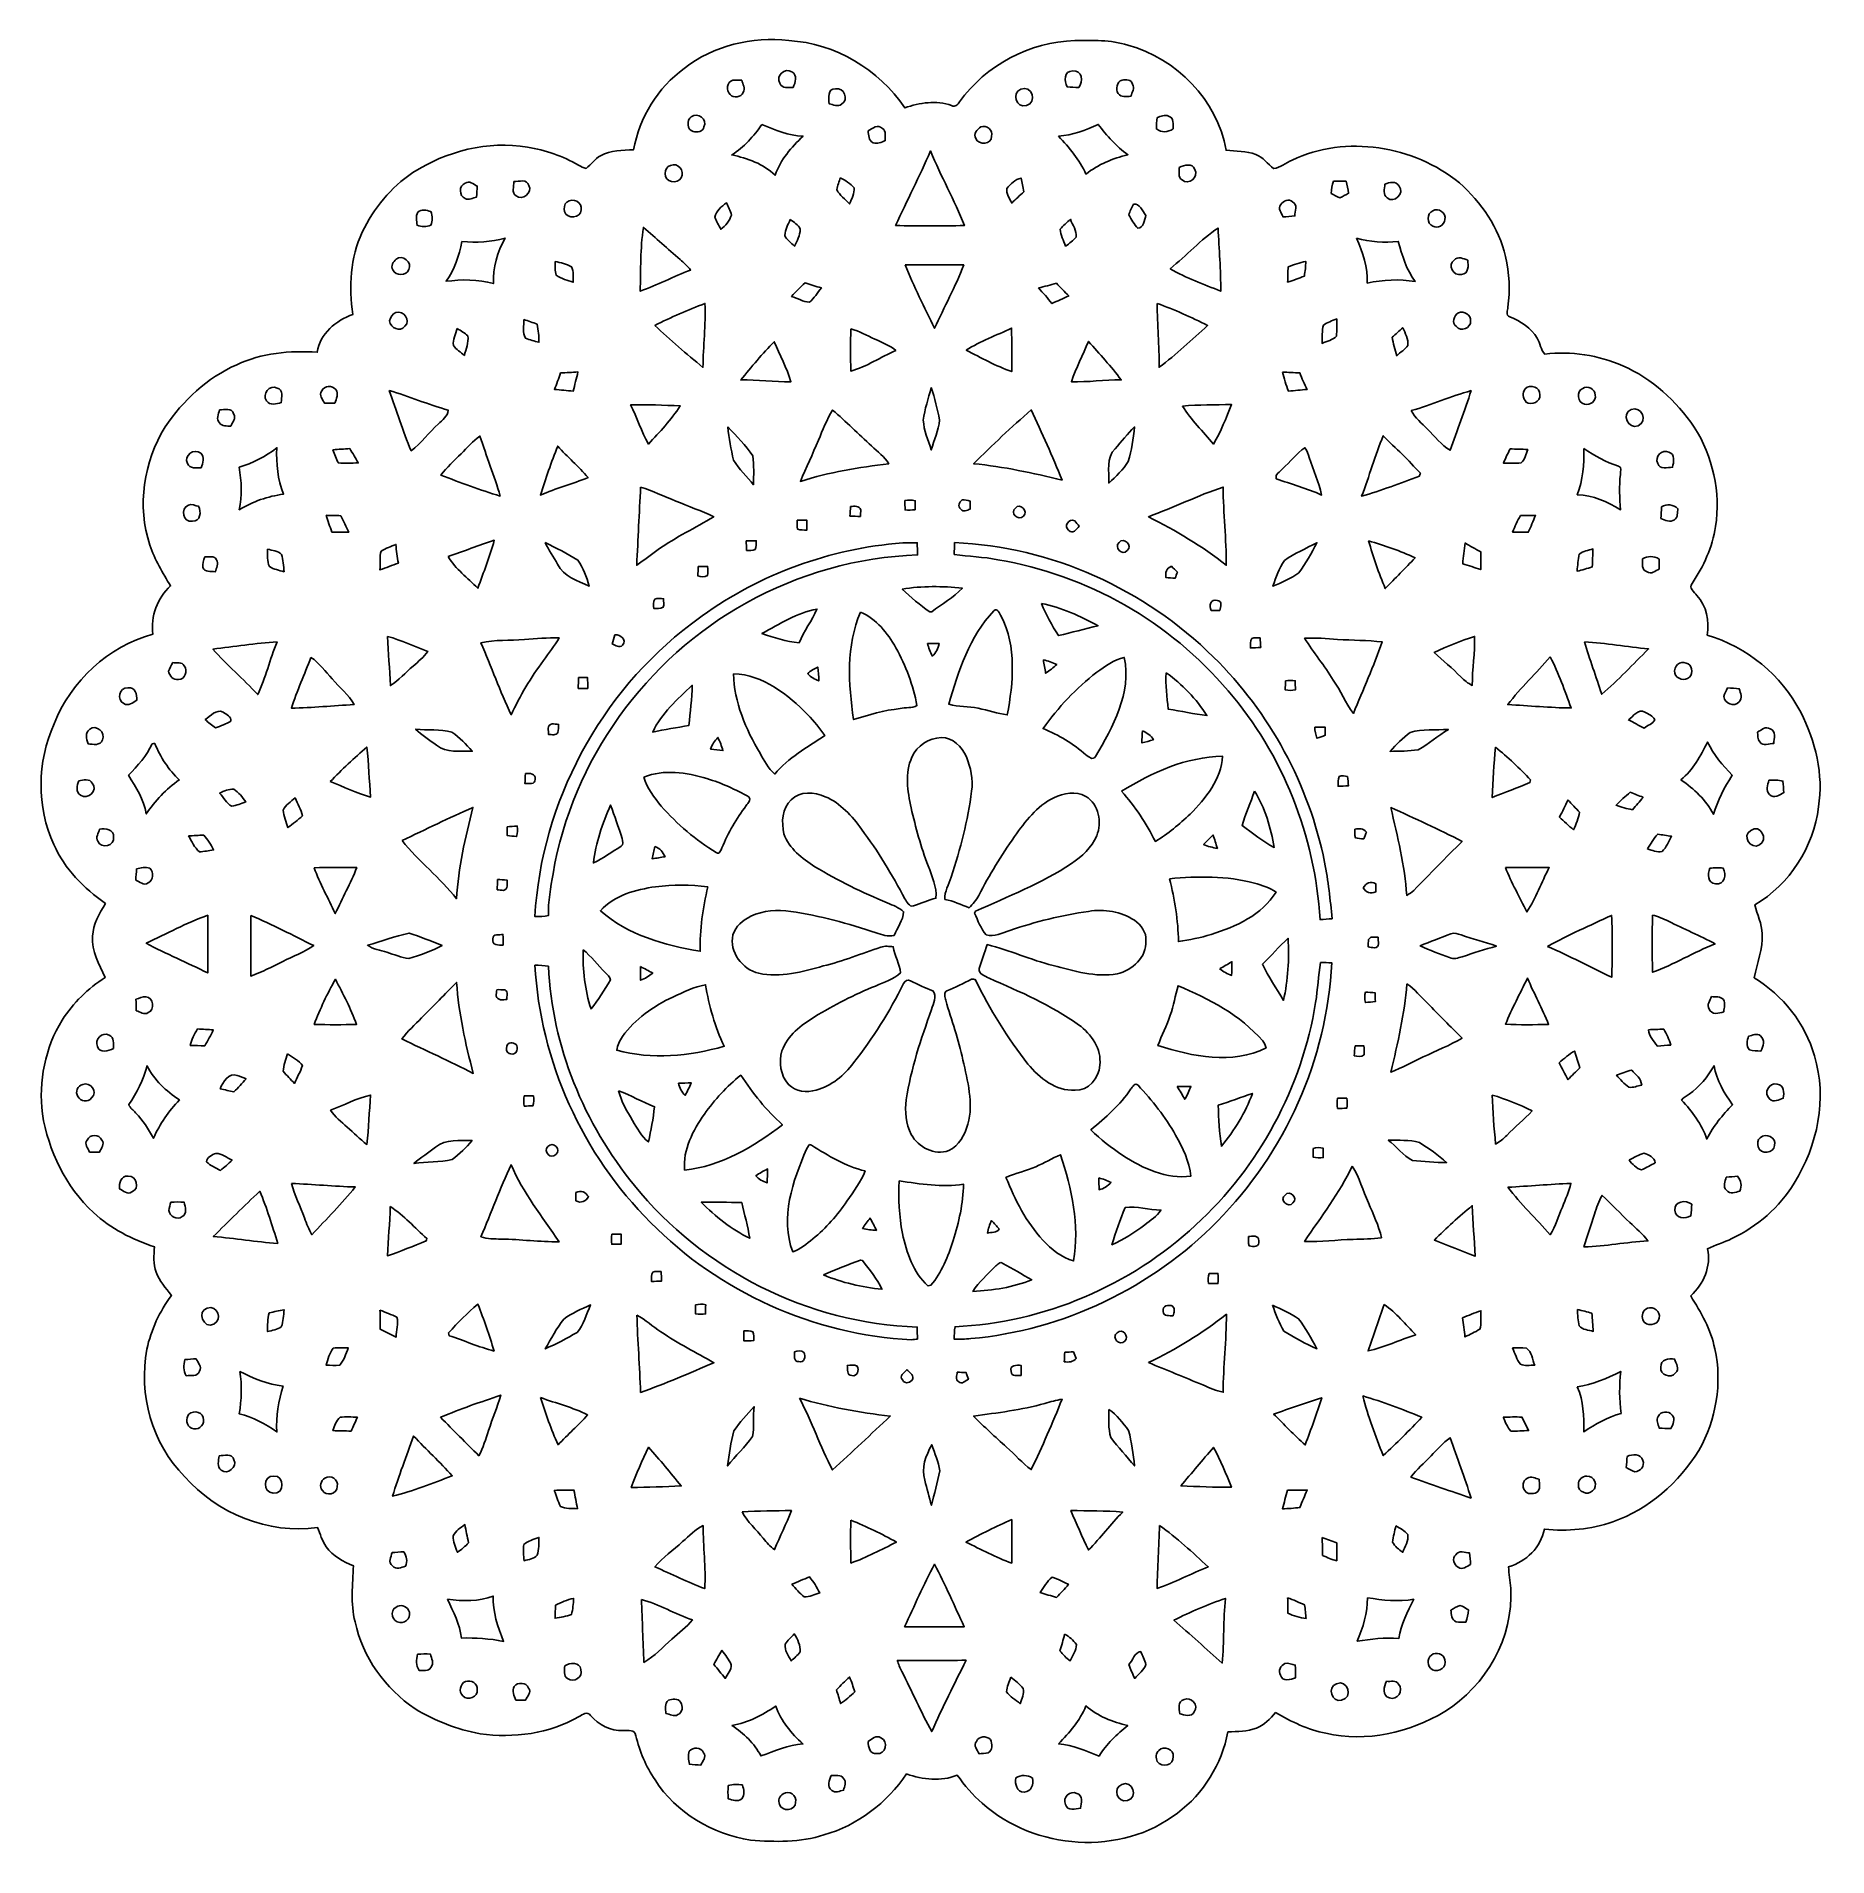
# Model space of a CAD drawing. Header units: centimetres. Extents: x -13.5 to 13.9, y -14 to 13.8.
import ezdxf

# ---------------------------------------------------------------- set-up
doc = ezdxf.new("R2010")
doc.units = ezdxf.units.CM
doc.header["$MEASUREMENT"] = 0
doc.layers.add('Camada 1', color=7, linetype='Continuous')

msp = doc.modelspace()

# ---------------------------------------------------------------- linework, layer by layer
at = {"layer": 'Camada 1', "color": 164}
for points, knots in [([(-3.61295, 13.36044), (-3.16351, 13.71005), (-2.57331, 13.8494), (-2.01169, 13.7859), (-2.01169, 13.7859), (-1.30226, 13.74392), (-0.62916, 13.34634), (-0.23722, 12.75543), (-0.23722, 12.75543), (-0.00826, 12.83587), (0.24678, 12.87397), (0.48103, 12.79142), (0.48103, 12.79142), (0.53466, 12.75896), (0.57522, 12.80588), (0.60202, 12.84786), (0.60202, 12.84786), (1.0056, 13.40843), (1.67659, 13.7672), (2.36803, 13.78555), (2.36803, 13.78555), (2.63968, 13.78908), (2.91766, 13.7986), (3.18013, 13.7157), (3.18013, 13.7157), (3.92484, 13.50932), (4.55208, 12.87855), (4.68331, 12.10738), (4.68331, 12.10738), (4.83502, 12.08587), (4.99447, 12.1028), (5.13804, 12.03894), (5.13804, 12.03894), (5.24987, 11.99802), (5.32289, 11.89924), (5.41109, 11.82516), (5.41109, 11.82516), (5.51516, 11.83856), (5.59771, 11.91512), (5.69331, 11.95428), (5.69331, 11.95428), (6.52165, 12.34798), (7.55387, 12.17829), (8.25801, 11.60714), (8.25801, 11.60714), (8.58927, 11.30622), (8.86268, 10.92134), (8.96181, 10.47931), (8.96181, 10.47931), (9.02284, 10.22567), (9.03694, 9.96002), (8.99884, 9.70179), (8.99884, 9.70179), (8.99708, 9.65381), (8.95933, 9.57761), (9.02813, 9.55786), (9.02813, 9.55786), (9.19005, 9.48271), (9.35798, 9.39169), (9.44581, 9.22801), (9.44581, 9.22801), (9.49521, 9.15251), (9.5005, 9.05162), (9.56329, 8.98565), (9.56329, 8.98565), (9.96827, 9.03469), (10.38491, 8.96835), (10.75849, 8.80538), (10.75849, 8.80538), (11.20758, 8.61311), (11.57729, 8.26704), (11.85317, 7.86877), (11.85317, 7.86877), (12.13504, 7.41966), (12.26062, 6.87005), (12.17879, 6.3444), (12.17879, 6.3444), (12.1287, 6.03113), (11.99745, 5.73551), (11.82002, 5.4741), (11.82002, 5.4741), (11.75616, 5.40425), (11.856, 5.34534), (11.89128, 5.29066), (11.89128, 5.29066), (12.04296, 5.12872), (12.08494, 4.89801), (12.05037, 4.68422), (12.05037, 4.68422), (12.66067, 4.50079), (13.19125, 4.07039), (13.48229, 3.50207), (13.48229, 3.50207), (13.70631, 3.05793), (13.83614, 2.54957), (13.75464, 2.05181), (13.75464, 2.05181), (13.68162, 1.43691), (13.31331, 0.86788), (12.77992, 0.55214), (12.77992, 0.55214), (12.8152, 0.40399), (12.88787, 0.26429), (12.89387, 0.10975), (12.89387, 0.10975), (12.90444, -0.1213), (12.81413, -0.33896), (12.76933, -0.56192), (12.76933, -0.56192), (13.20748, -0.83392), (13.55355, -1.2583), (13.6922, -1.75889), (13.6922, -1.75889), (13.89434, -2.41365), (13.73983, -3.13367), (13.38317, -3.70587), (13.38317, -3.70587), (13.15916, -4.07665), (12.81802, -4.37156), (12.42749, -4.55713), (12.42749, -4.55713), (12.30613, -4.61534), (12.17772, -4.65766), (12.05425, -4.71128), (12.05425, -4.71128), (12.11669, -4.98152), (11.9957, -5.25209), (11.79814, -5.43413), (11.79814, -5.43413), (11.95584, -5.68602), (12.10753, -5.94812), (12.16714, -6.2434), (12.16714, -6.2434), (12.28567, -6.76799), (12.18514, -7.33066), (11.92478, -7.79845), (11.92478, -7.79845), (11.6168, -8.29022), (11.15785, -8.69909), (10.6061, -8.89311), (10.6061, -8.89311), (10.2706, -9.00813), (9.91078, -9.0434), (9.55871, -9.00494), (9.55871, -9.00494), (9.50121, -9.28224), (9.28036, -9.50448), (9.01014, -9.57998), (9.01014, -9.57998), (9.01543, -9.69005), (9.03025, -9.7994), (9.04153, -9.90947), (9.04153, -9.90947), (9.08599, -10.663), (8.66619, -11.40102), (8.03365, -11.79858), (8.03365, -11.79858), (7.49001, -12.11433), (6.83384, -12.27554), (6.21226, -12.1288), (6.21226, -12.1288), (5.93638, -12.07729), (5.6838, -11.95205), (5.44249, -11.81447), (5.44249, -11.81447), (5.35853, -11.90795), (5.2707, -12.00815), (5.14792, -12.04977), (5.14792, -12.04977), (5.00928, -12.10269), (4.85865, -12.10305), (4.71295, -12.11045), (4.71295, -12.11045), (4.61594, -12.5994), (4.34217, -13.05413), (3.93965, -13.35117), (3.93965, -13.35117), (3.07712, -14.01828), (1.75033, -13.92231), (0.94917, -13.20053), (0.94917, -13.20053), (0.80453, -13.0746), (0.67999, -12.92747), (0.56852, -12.77191), (0.56852, -12.77191), (0.3198, -12.8728), (0.04006, -12.84105), (-0.20723, -12.75357), (-0.20723, -12.75357), (-0.51133, -13.19383), (-0.95548, -13.5385), (-1.473, -13.68631), (-1.473, -13.68631), (-1.83495, -13.80449), (-2.22124, -13.7939), (-2.59623, -13.76815), (-2.59623, -13.76815), (-3.18114, -13.67644), (-3.73784, -13.348), (-4.06026, -12.84529), (-4.06026, -12.84529), (-4.19998, -12.63962), (-4.29346, -12.40678), (-4.3552, -12.16724), (-4.3552, -12.16724), (-4.36224, -12.06565), (-4.47726, -12.09387), (-4.54604, -12.08787), (-4.54604, -12.08787), (-4.73902, -12.09423), (-4.92564, -12.00533), (-5.0477, -11.85715), (-5.0477, -11.85715), (-5.09214, -11.78484), (-5.17046, -11.84833), (-5.22409, -11.87338), (-5.22409, -11.87338), (-5.67882, -12.13655), (-6.22385, -12.21134), (-6.73962, -12.13621), (-6.73962, -12.13621), (-7.09276, -12.078), (-7.4286, -11.93901), (-7.73375, -11.75556), (-7.73375, -11.75556), (-8.18847, -11.44441), (-8.53949, -10.96816), (-8.65239, -10.42417), (-8.65239, -10.42417), (-8.72436, -10.14335), (-8.6919, -9.85161), (-8.67707, -9.56622), (-8.67707, -9.56622), (-8.83582, -9.50343), (-8.98928, -9.41346), (-9.09546, -9.27693), (-9.09546, -9.27693), (-9.1572, -9.18627), (-9.18755, -9.07903), (-9.22847, -8.97848), (-9.22847, -8.97848), (-9.982, -9.08785), (-10.76375, -8.7647), (-11.26399, -8.19849), (-11.26399, -8.19849), (-11.76176, -7.69508), (-11.97379, -6.9419), (-11.84044, -6.25047), (-11.84044, -6.25047), (-11.77693, -5.95236), (-11.645, -5.67049), (-11.46438, -5.42566), (-11.46438, -5.42566), (-11.55116, -5.31312), (-11.65134, -5.20588), (-11.70002, -5.06971), (-11.70002, -5.06971), (-11.74729, -4.94588), (-11.73284, -4.81078), (-11.72648, -4.68166), (-11.72648, -4.68166), (-12.06656, -4.57017), (-12.39324, -4.40367), (-12.65676, -4.15885), (-12.65676, -4.15885), (-13.08467, -3.76584), (-13.3475, -3.21375), (-13.44098, -2.64471), (-13.44098, -2.64471), (-13.49919, -2.15118), (-13.40149, -1.63507), (-13.1369, -1.21138), (-13.1369, -1.21138), (-12.97143, -0.94645), (-12.74108, -0.7256), (-12.47861, -0.55803), (-12.47861, -0.55803), (-12.57563, -0.36047), (-12.68639, -0.1534), (-12.67228, 0.07343), (-12.67228, 0.07343), (-12.66487, 0.25722), (-12.56963, 0.42021), (-12.47613, 0.57297), (-12.47613, 0.57297), (-12.80352, 0.80791), (-13.1009, 1.10106), (-13.26389, 1.47572), (-13.26389, 1.47572), (-13.53236, 2.05356), (-13.52318, 2.74396), (-13.26247, 3.32286), (-13.26247, 3.32286), (-13.00247, 3.98115), (-12.43169, 4.50856), (-11.74801, 4.69869), (-11.74801, 4.69869), (-11.78611, 4.9728), (-11.68379, 5.25115), (-11.47885, 5.43599), (-11.47885, 5.43599), (-11.59631, 5.63708), (-11.72297, 5.8364), (-11.79352, 6.05971), (-11.79352, 6.05971), (-11.99423, 6.65731), (-11.89122, 7.33712), (-11.56208, 7.86945), (-11.56208, 7.86945), (-11.28833, 8.2741), (-10.91687, 8.62581), (-10.4653, 8.82197), (-10.4653, 8.82197), (-10.0836, 9.0047), (-9.65003, 9.04174), (-9.2327, 9.01386), (-9.2327, 9.01386), (-9.19037, 9.30033), (-8.94448, 9.49824), (-8.6866, 9.59278), (-8.6866, 9.59278), (-8.75398, 10.01435), (-8.72436, 10.46026), (-8.54338, 10.8515), (-8.54338, 10.8515), (-8.37368, 11.21697), (-8.10205, 11.53553), (-7.77079, 11.76483), (-7.77079, 11.76483), (-7.25326, 12.08974), (-6.61968, 12.26084), (-6.01077, 12.1536), (-6.01077, 12.1536), (-5.73632, 12.11197), (-5.47137, 12.01495), (-5.23044, 11.87737), (-5.23044, 11.87737), (-5.19339, 11.85973), (-5.15847, 11.83081), (-5.11543, 11.82869), (-5.11543, 11.82869), (-5.03605, 11.88654), (-4.98384, 11.97721), (-4.8946, 12.02307), (-4.8946, 12.02307), (-4.73936, 12.10527), (-4.5591, 12.1035), (-4.38836, 12.11443), (-4.38836, 12.11443), (-4.29839, 12.60762), (-4.01758, 13.06341), (-3.61295, 13.36044)], [0, 0, 0, 0, 0.01123596, 0.01123596, 0.01123596, 0.01123596, 0.02247191, 0.02247191, 0.02247191, 0.02247191, 0.03370787, 0.03370787, 0.03370787, 0.03370787, 0.04494382, 0.04494382, 0.04494382, 0.04494382, 0.05617978, 0.05617978, 0.05617978, 0.05617978, 0.06741573, 0.06741573, 0.06741573, 0.06741573, 0.07865169, 0.07865169, 0.07865169, 0.07865169, 0.08988764, 0.08988764, 0.08988764, 0.08988764, 0.1011236, 0.1011236, 0.1011236, 0.1011236, 0.11235955, 0.11235955, 0.11235955, 0.11235955, 0.12359551, 0.12359551, 0.12359551, 0.12359551, 0.13483146, 0.13483146, 0.13483146, 0.13483146, 0.14606742, 0.14606742, 0.14606742, 0.14606742, 0.15730337, 0.15730337, 0.15730337, 0.15730337, 0.16853933, 0.16853933, 0.16853933, 0.16853933, 0.17977528, 0.17977528, 0.17977528, 0.17977528, 0.19101124, 0.19101124, 0.19101124, 0.19101124, 0.20224719, 0.20224719, 0.20224719, 0.20224719, 0.21348315, 0.21348315, 0.21348315, 0.21348315, 0.2247191, 0.2247191, 0.2247191, 0.2247191, 0.23595506, 0.23595506, 0.23595506, 0.23595506, 0.24719101, 0.24719101, 0.24719101, 0.24719101, 0.25842697, 0.25842697, 0.25842697, 0.25842697, 0.26966292, 0.26966292, 0.26966292, 0.26966292, 0.28089888, 0.28089888, 0.28089888, 0.28089888, 0.29213483, 0.29213483, 0.29213483, 0.29213483, 0.30337079, 0.30337079, 0.30337079, 0.30337079, 0.31460674, 0.31460674, 0.31460674, 0.31460674, 0.3258427, 0.3258427, 0.3258427, 0.3258427, 0.33707865, 0.33707865, 0.33707865, 0.33707865, 0.34831461, 0.34831461, 0.34831461, 0.34831461, 0.35955056, 0.35955056, 0.35955056, 0.35955056, 0.37078652, 0.37078652, 0.37078652, 0.37078652, 0.38202247, 0.38202247, 0.38202247, 0.38202247, 0.39325843, 0.39325843, 0.39325843, 0.39325843, 0.40449438, 0.40449438, 0.40449438, 0.40449438, 0.41573034, 0.41573034, 0.41573034, 0.41573034, 0.42696629, 0.42696629, 0.42696629, 0.42696629, 0.43820225, 0.43820225, 0.43820225, 0.43820225, 0.4494382, 0.4494382, 0.4494382, 0.4494382, 0.46067416, 0.46067416, 0.46067416, 0.46067416, 0.47191011, 0.47191011, 0.47191011, 0.47191011, 0.48314607, 0.48314607, 0.48314607, 0.48314607, 0.49438202, 0.49438202, 0.49438202, 0.49438202, 0.50561798, 0.50561798, 0.50561798, 0.50561798, 0.51685393, 0.51685393, 0.51685393, 0.51685393, 0.52808989, 0.52808989, 0.52808989, 0.52808989, 0.53932584, 0.53932584, 0.53932584, 0.53932584, 0.5505618, 0.5505618, 0.5505618, 0.5505618, 0.56179775, 0.56179775, 0.56179775, 0.56179775, 0.57303371, 0.57303371, 0.57303371, 0.57303371, 0.58426966, 0.58426966, 0.58426966, 0.58426966, 0.59550562, 0.59550562, 0.59550562, 0.59550562, 0.60674157, 0.60674157, 0.60674157, 0.60674157, 0.61797753, 0.61797753, 0.61797753, 0.61797753, 0.62921348, 0.62921348, 0.62921348, 0.62921348, 0.64044944, 0.64044944, 0.64044944, 0.64044944, 0.65168539, 0.65168539, 0.65168539, 0.65168539, 0.66292135, 0.66292135, 0.66292135, 0.66292135, 0.6741573, 0.6741573, 0.6741573, 0.6741573, 0.68539326, 0.68539326, 0.68539326, 0.68539326, 0.69662921, 0.69662921, 0.69662921, 0.69662921, 0.70786517, 0.70786517, 0.70786517, 0.70786517, 0.71910112, 0.71910112, 0.71910112, 0.71910112, 0.73033708, 0.73033708, 0.73033708, 0.73033708, 0.74157303, 0.74157303, 0.74157303, 0.74157303, 0.75280899, 0.75280899, 0.75280899, 0.75280899, 0.76404494, 0.76404494, 0.76404494, 0.76404494, 0.7752809, 0.7752809, 0.7752809, 0.7752809, 0.78651685, 0.78651685, 0.78651685, 0.78651685, 0.79775281, 0.79775281, 0.79775281, 0.79775281, 0.80898876, 0.80898876, 0.80898876, 0.80898876, 0.82022472, 0.82022472, 0.82022472, 0.82022472, 0.83146067, 0.83146067, 0.83146067, 0.83146067, 0.84269663, 0.84269663, 0.84269663, 0.84269663, 0.85393258, 0.85393258, 0.85393258, 0.85393258, 0.86516854, 0.86516854, 0.86516854, 0.86516854, 0.87640449, 0.87640449, 0.87640449, 0.87640449, 0.88764045, 0.88764045, 0.88764045, 0.88764045, 0.8988764, 0.8988764, 0.8988764, 0.8988764, 0.91011236, 0.91011236, 0.91011236, 0.91011236, 0.92134831, 0.92134831, 0.92134831, 0.92134831, 0.93258427, 0.93258427, 0.93258427, 0.93258427, 0.94382022, 0.94382022, 0.94382022, 0.94382022, 0.95505618, 0.95505618, 0.95505618, 0.95505618, 0.96629213, 0.96629213, 0.96629213, 0.96629213, 0.97752809, 0.97752809, 0.97752809, 0.97752809, 1, 1, 1, 1]), ([(-2.14715, 13.13326), (-2.14715, 13.13326), (-2.14715, 13.13326), (-2.14715, 13.13326), (-2.14715, 13.13326), (-2.1214, 13.0433), (-2.01451, 13.0747), (-1.94501, 13.06623), (-1.94501, 13.06623), (-1.91151, 13.14173), (-1.87516, 13.25496), (-1.96372, 13.30788), (-1.96372, 13.30788), (-2.0706, 13.37668), (-2.21982, 13.24579), (-2.14715, 13.13326)], [0, 0, 0, 0, 0.2, 0.2, 0.2, 0.2, 0.4, 0.4, 0.4, 0.4, 0.6, 0.6, 0.6, 0.6, 1, 1, 1, 1]), ([(-2.87035, 13.17983), (-2.87035, 13.17983), (-2.87035, 13.17983), (-2.87035, 13.17983), (-2.87035, 13.17983), (-2.95854, 13.1516), (-2.98078, 13.0172), (-2.91022, 12.9604), (-2.91022, 12.9604), (-2.86013, 12.90254), (-2.73488, 12.91383), (-2.71125, 12.9925), (-2.71125, 12.9925), (-2.6728, 13.05176), (-2.7169, 13.1188), (-2.73277, 13.17771), (-2.73277, 13.17771), (-2.77864, 13.17948), (-2.82485, 13.18441), (-2.87035, 13.17983)], [0, 0, 0, 0, 0.16666667, 0.16666667, 0.16666667, 0.16666667, 0.33333333, 0.33333333, 0.33333333, 0.33333333, 0.5, 0.5, 0.5, 0.5, 0.66666667, 0.66666667, 0.66666667, 0.66666667, 1, 1, 1, 1]), ([(1.53971, 13.03907), (1.53971, 13.03907), (1.53971, 13.03907), (1.53971, 13.03907), (1.53971, 13.03907), (1.39472, 12.98615), (1.47374, 12.7385), (1.6272, 12.79283), (1.6272, 12.79283), (1.80395, 12.83022), (1.70693, 13.11915), (1.53971, 13.03907)], [0, 0, 0, 0, 0.25, 0.25, 0.25, 0.25, 0.5, 0.5, 0.5, 0.5, 1, 1, 1, 1]), ([(2.25092, 13.07575), (2.25092, 13.07575), (2.25092, 13.07575), (2.25092, 13.07575), (2.25092, 13.07575), (2.31017, 13.07223), (2.36944, 13.06905), (2.42872, 13.06659), (2.42872, 13.06659), (2.50103, 13.15901), (2.48163, 13.3354), (2.33487, 13.322), (2.33487, 13.322), (2.20153, 13.31953), (2.19871, 13.16465), (2.25092, 13.07575)], [0, 0, 0, 0, 0.2, 0.2, 0.2, 0.2, 0.4, 0.4, 0.4, 0.4, 0.6, 0.6, 0.6, 0.6, 1, 1, 1, 1]), ([(3.09159, 13.18018), (3.09159, 13.18018), (3.09159, 13.18018), (3.09159, 13.18018), (3.09159, 13.18018), (3.00832, 13.15689), (2.99068, 13.04189), (3.0309, 12.97663), (3.0309, 12.97663), (3.07641, 12.91101), (3.15966, 12.93112), (3.22705, 12.93253), (3.22705, 12.93253), (3.24292, 12.99144), (3.29125, 13.05777), (3.25315, 13.11774), (3.25315, 13.11774), (3.2348, 13.189), (3.1505, 13.19287), (3.09159, 13.18018)], [0, 0, 0, 0, 0.16666667, 0.16666667, 0.16666667, 0.16666667, 0.33333333, 0.33333333, 0.33333333, 0.33333333, 0.5, 0.5, 0.5, 0.5, 0.66666667, 0.66666667, 0.66666667, 0.66666667, 1, 1, 1, 1]), ([(-1.39362, 12.81929), (-1.39362, 12.81929), (-1.39362, 12.81929), (-1.39362, 12.81929), (-1.39362, 12.81929), (-1.33259, 12.80553), (-1.26169, 12.76637), (-1.20347, 12.81047), (-1.20347, 12.81047), (-1.08882, 12.87502), (-1.16327, 13.0814), (-1.29626, 13.04612), (-1.29626, 13.04612), (-1.42186, 13.05494), (-1.4021, 12.90148), (-1.39362, 12.81929)], [0, 0, 0, 0, 0.2, 0.2, 0.2, 0.2, 0.4, 0.4, 0.4, 0.4, 0.6, 0.6, 0.6, 0.6, 1, 1, 1, 1]), ([(-3.50571, 12.61996), (-3.50571, 12.61996), (-3.50571, 12.61996), (-3.50571, 12.61996), (-3.50571, 12.61996), (-3.57943, 12.57129), (-3.57132, 12.4136), (-3.47467, 12.39243), (-3.47467, 12.39243), (-3.41328, 12.37797), (-3.32615, 12.39031), (-3.31027, 12.46333), (-3.31027, 12.46333), (-3.25136, 12.57622), (-3.40694, 12.70005), (-3.50571, 12.61996)], [0, 0, 0, 0, 0.2, 0.2, 0.2, 0.2, 0.4, 0.4, 0.4, 0.4, 0.6, 0.6, 0.6, 0.6, 1, 1, 1, 1]), ([(3.62639, 12.60727), (3.62639, 12.60727), (3.62639, 12.60727), (3.62639, 12.60727), (3.62639, 12.60727), (3.62251, 12.54941), (3.61934, 12.4912), (3.61652, 12.43334), (3.61652, 12.43334), (3.69835, 12.37408), (3.79008, 12.3762), (3.87192, 12.4344), (3.87192, 12.4344), (3.86699, 12.50214), (3.89168, 12.60127), (3.80455, 12.62632), (3.80455, 12.62632), (3.74669, 12.663), (3.68389, 12.62067), (3.62639, 12.60727)], [0, 0, 0, 0, 0.16666667, 0.16666667, 0.16666667, 0.16666667, 0.33333333, 0.33333333, 0.33333333, 0.33333333, 0.5, 0.5, 0.5, 0.5, 0.66666667, 0.66666667, 0.66666667, 0.66666667, 1, 1, 1, 1]), ([(-2.4255, 12.50002), (-2.4255, 12.50002), (-2.4255, 12.50002), (-2.4255, 12.50002), (-2.4255, 12.50002), (-2.54826, 12.31869), (-2.69714, 12.15289), (-2.88411, 12.03612), (-2.88411, 12.03612), (-2.64386, 11.98321), (-2.40186, 11.89818), (-2.22053, 11.72462), (-2.22053, 11.72462), (-2.1394, 11.96204), (-1.97042, 12.15147), (-1.79332, 12.32328), (-1.79332, 12.32328), (-2.01627, 12.32822), (-2.2223, 12.41888), (-2.4255, 12.50002)], [0, 0, 0, 0, 0.16666667, 0.16666667, 0.16666667, 0.16666667, 0.33333333, 0.33333333, 0.33333333, 0.33333333, 0.5, 0.5, 0.5, 0.5, 0.66666667, 0.66666667, 0.66666667, 0.66666667, 1, 1, 1, 1]), ([(-0.79567, 12.40301), (-0.79567, 12.40301), (-0.79567, 12.40301), (-0.79567, 12.40301), (-0.79567, 12.40301), (-0.79144, 12.33598), (-0.78966, 12.25625), (-0.72088, 12.22027), (-0.72088, 12.22027), (-0.65632, 12.20263), (-0.59317, 12.22839), (-0.53497, 12.25449), (-0.53497, 12.25449), (-0.54413, 12.31623), (-0.51275, 12.40089), (-0.57941, 12.43829), (-0.57941, 12.43829), (-0.64574, 12.51201), (-0.73287, 12.44216), (-0.79567, 12.40301)], [0, 0, 0, 0, 0.16666667, 0.16666667, 0.16666667, 0.16666667, 0.33333333, 0.33333333, 0.33333333, 0.33333333, 0.5, 0.5, 0.5, 0.5, 0.66666667, 0.66666667, 0.66666667, 0.66666667, 1, 1, 1, 1]), ([(0.92941, 12.46333), (0.92941, 12.46333), (0.92941, 12.46333), (0.92941, 12.46333), (0.92941, 12.46333), (0.87438, 12.42665), (0.80911, 12.35574), (0.85321, 12.28695), (0.85321, 12.28695), (0.89165, 12.17829), (1.09944, 12.19064), (1.09345, 12.31975), (1.09345, 12.31975), (1.12061, 12.41324), (1.01795, 12.50108), (0.92941, 12.46333)], [0, 0, 0, 0, 0.2, 0.2, 0.2, 0.2, 0.4, 0.4, 0.4, 0.4, 0.6, 0.6, 0.6, 0.6, 1, 1, 1, 1]), ([(2.11826, 12.32152), (2.11826, 12.32152), (2.11826, 12.32152), (2.11826, 12.32152), (2.11826, 12.32152), (2.28266, 12.14619), (2.44071, 11.9631), (2.53807, 11.74049), (2.53807, 11.74049), (2.72434, 11.89113), (2.94941, 11.98074), (3.18013, 12.03753), (3.18013, 12.03753), (3.00479, 12.16771), (2.85805, 12.32822), (2.7268, 12.50179), (2.7268, 12.50179), (2.53419, 12.41289), (2.33241, 12.33598), (2.11826, 12.32152)], [0, 0, 0, 0, 0.16666667, 0.16666667, 0.16666667, 0.16666667, 0.33333333, 0.33333333, 0.33333333, 0.33333333, 0.5, 0.5, 0.5, 0.5, 0.66666667, 0.66666667, 0.66666667, 0.66666667, 1, 1, 1, 1]), ([(-0.37692, 10.95203), (-0.37692, 10.95203), (-0.37692, 10.95203), (-0.37692, 10.95203), (-0.37692, 10.95203), (-0.0252, 10.95097), (0.3265, 10.94851), (0.67858, 10.95274), (0.67858, 10.95274), (0.52618, 11.34256), (0.31698, 11.70804), (0.15894, 12.09539), (0.15894, 12.09539), (-0.01214, 11.71086), (-0.19983, 11.33409), (-0.37692, 10.95203)], [0, 0, 0, 0, 0.2, 0.2, 0.2, 0.2, 0.4, 0.4, 0.4, 0.4, 0.6, 0.6, 0.6, 0.6, 1, 1, 1, 1]), ([(-3.82285, 11.8749), (-3.82285, 11.8749), (-3.82285, 11.8749), (-3.82285, 11.8749), (-3.82285, 11.8749), (-3.87471, 11.85903), (-3.90999, 11.80435), (-3.90293, 11.75002), (-3.90293, 11.75002), (-3.91739, 11.62408), (-3.71279, 11.57257), (-3.66093, 11.68652), (-3.66093, 11.68652), (-3.60165, 11.79094), (-3.70785, 11.92394), (-3.82285, 11.8749)], [0, 0, 0, 0, 0.2, 0.2, 0.2, 0.2, 0.4, 0.4, 0.4, 0.4, 0.6, 0.6, 0.6, 0.6, 1, 1, 1, 1]), ([(3.96718, 11.84456), (3.96718, 11.84456), (3.96718, 11.84456), (3.96718, 11.84456), (3.96718, 11.84456), (3.97247, 11.78), (3.94177, 11.69428), (4.00916, 11.6523), (4.00916, 11.6523), (4.10582, 11.55811), (4.2741, 11.69852), (4.20389, 11.81246), (4.20389, 11.81246), (4.17073, 11.91723), (4.04056, 11.87772), (3.96718, 11.84456)], [0, 0, 0, 0, 0.2, 0.2, 0.2, 0.2, 0.4, 0.4, 0.4, 0.4, 0.6, 0.6, 0.6, 0.6, 1, 1, 1, 1]), ([(-6.96751, 11.60044), (-6.96751, 11.60044), (-6.96751, 11.60044), (-6.96751, 11.60044), (-6.96751, 11.60044), (-7.06735, 11.56481), (-7.06206, 11.40641), (-6.96681, 11.36937), (-6.96681, 11.36937), (-6.91036, 11.33232), (-6.84898, 11.37784), (-6.79219, 11.39019), (-6.79219, 11.39019), (-6.78866, 11.44592), (-6.78513, 11.50201), (-6.78196, 11.55776), (-6.78196, 11.55776), (-6.84051, 11.5821), (-6.90402, 11.65195), (-6.96751, 11.60044)], [0, 0, 0, 0, 0.16666667, 0.16666667, 0.16666667, 0.16666667, 0.33333333, 0.33333333, 0.33333333, 0.33333333, 0.5, 0.5, 0.5, 0.5, 0.66666667, 0.66666667, 0.66666667, 0.66666667, 1, 1, 1, 1]), ([(-6.21963, 11.62584), (-6.21963, 11.62584), (-6.21963, 11.62584), (-6.21963, 11.62584), (-6.21963, 11.62584), (-6.21893, 11.55599), (-6.26408, 11.45228), (-6.18611, 11.40924), (-6.18611, 11.40924), (-6.09192, 11.32386), (-5.93247, 11.46004), (-5.99138, 11.56552), (-5.99138, 11.56552), (-6.01959, 11.66888), (-6.14272, 11.62936), (-6.21963, 11.62584)], [0, 0, 0, 0, 0.2, 0.2, 0.2, 0.2, 0.4, 0.4, 0.4, 0.4, 0.6, 0.6, 0.6, 0.6, 1, 1, 1, 1]), ([(-1.22289, 11.68652), (-1.22289, 11.68652), (-1.22289, 11.68652), (-1.22289, 11.68652), (-1.22289, 11.68652), (-1.24264, 11.62655), (-1.26311, 11.56658), (-1.2758, 11.50449), (-1.2758, 11.50449), (-1.23628, 11.41347), (-1.14527, 11.35703), (-1.08, 11.28471), (-1.08, 11.28471), (-1.05283, 11.36443), (-1.00204, 11.44557), (-1.01192, 11.53165), (-1.01192, 11.53165), (-1.06978, 11.59832), (-1.14668, 11.64454), (-1.22289, 11.68652)], [0, 0, 0, 0, 0.16666667, 0.16666667, 0.16666667, 0.16666667, 0.33333333, 0.33333333, 0.33333333, 0.33333333, 0.5, 0.5, 0.5, 0.5, 0.66666667, 0.66666667, 0.66666667, 0.66666667, 1, 1, 1, 1]), ([(1.32558, 11.52248), (1.32558, 11.52248), (1.32558, 11.52248), (1.32558, 11.52248), (1.32558, 11.52248), (1.31676, 11.43957), (1.36649, 11.36796), (1.40284, 11.29811), (1.40284, 11.29811), (1.46351, 11.35667), (1.5249, 11.41488), (1.58769, 11.47097), (1.58769, 11.47097), (1.57569, 11.54153), (1.56052, 11.61138), (1.54465, 11.68088), (1.54465, 11.68088), (1.45327, 11.65829), (1.38308, 11.59268), (1.32558, 11.52248)], [0, 0, 0, 0, 0.16666667, 0.16666667, 0.16666667, 0.16666667, 0.33333333, 0.33333333, 0.33333333, 0.33333333, 0.5, 0.5, 0.5, 0.5, 0.66666667, 0.66666667, 0.66666667, 0.66666667, 1, 1, 1, 1]), ([(6.32972, 11.6329), (6.32972, 11.6329), (6.32972, 11.6329), (6.32972, 11.6329), (6.32972, 11.6329), (6.30786, 11.57292), (6.29727, 11.51013), (6.29303, 11.44662), (6.29303, 11.44662), (6.33608, 11.42264), (6.37876, 11.39689), (6.42568, 11.3796), (6.42568, 11.3796), (6.47154, 11.39901), (6.51493, 11.42405), (6.55903, 11.44804), (6.55903, 11.44804), (6.55233, 11.51048), (6.5407, 11.57222), (6.52199, 11.63183), (6.52199, 11.63183), (6.45779, 11.63325), (6.39358, 11.6336), (6.32972, 11.6329)], [0, 0, 0, 0, 0.14285714, 0.14285714, 0.14285714, 0.14285714, 0.28571429, 0.28571429, 0.28571429, 0.28571429, 0.42857143, 0.42857143, 0.42857143, 0.42857143, 0.57142857, 0.57142857, 0.57142857, 0.57142857, 0.71428571, 0.71428571, 0.71428571, 0.71428571, 1, 1, 1, 1]), ([(7.11465, 11.58597), (7.11465, 11.58597), (7.11465, 11.58597), (7.11465, 11.58597), (7.11465, 11.58597), (7.11148, 11.51683), (7.08008, 11.42405), (7.15063, 11.37713), (7.15063, 11.37713), (7.25189, 11.28188), (7.42686, 11.45333), (7.33409, 11.5567), (7.33409, 11.5567), (7.28541, 11.64136), (7.18803, 11.61631), (7.11465, 11.58597)], [0, 0, 0, 0, 0.2, 0.2, 0.2, 0.2, 0.4, 0.4, 0.4, 0.4, 0.6, 0.6, 0.6, 0.6, 1, 1, 1, 1]), ([(-7.69319, 11.15735), (-7.69319, 11.15735), (-7.69319, 11.15735), (-7.69319, 11.15735), (-7.69319, 11.15735), (-7.72917, 11.09632), (-7.70729, 11.02435), (-7.70235, 10.95839), (-7.70235, 10.95839), (-7.63321, 10.93581), (-7.56124, 10.9284), (-7.49244, 10.95733), (-7.49244, 10.95733), (-7.46457, 11.02576), (-7.46352, 11.09809), (-7.49103, 11.16652), (-7.49103, 11.16652), (-7.55948, 11.18805), (-7.63285, 11.21027), (-7.69319, 11.15735)], [0, 0, 0, 0, 0.16666667, 0.16666667, 0.16666667, 0.16666667, 0.33333333, 0.33333333, 0.33333333, 0.33333333, 0.5, 0.5, 0.5, 0.5, 0.66666667, 0.66666667, 0.66666667, 0.66666667, 1, 1, 1, 1]), ([(-5.40964, 11.30975), (-5.40964, 11.30975), (-5.40964, 11.30975), (-5.40964, 11.30975), (-5.40964, 11.30975), (-5.45975, 11.28577), (-5.45093, 11.21345), (-5.44423, 11.16758), (-5.44423, 11.16758), (-5.41071, 11.04658), (-5.19587, 11.06316), (-5.19198, 11.19263), (-5.19198, 11.19263), (-5.16023, 11.31327), (-5.32427, 11.38736), (-5.40964, 11.30975)], [0, 0, 0, 0, 0.2, 0.2, 0.2, 0.2, 0.4, 0.4, 0.4, 0.4, 0.6, 0.6, 0.6, 0.6, 1, 1, 1, 1]), ([(-3.14552, 11.08221), (-3.14552, 11.08221), (-3.14552, 11.08221), (-3.14552, 11.08221), (-3.14552, 11.08221), (-3.11907, 11.018), (-3.08484, 10.95733), (-3.05238, 10.89595), (-3.05238, 10.89595), (-2.97759, 10.94922), (-2.91798, 11.02647), (-2.8901, 11.11431), (-2.8901, 11.11431), (-2.90245, 11.18134), (-2.9388, 11.24061), (-2.96596, 11.30164), (-2.96596, 11.30164), (-3.04145, 11.2466), (-3.12647, 11.17711), (-3.14552, 11.08221)], [0, 0, 0, 0, 0.16666667, 0.16666667, 0.16666667, 0.16666667, 0.33333333, 0.33333333, 0.33333333, 0.33333333, 0.5, 0.5, 0.5, 0.5, 0.66666667, 0.66666667, 0.66666667, 0.66666667, 1, 1, 1, 1]), ([(3.26727, 11.2787), (3.26727, 11.2787), (3.26727, 11.2787), (3.26727, 11.2787), (3.26727, 11.2787), (3.23728, 11.22791), (3.21153, 11.17393), (3.19636, 11.11678), (3.19636, 11.11678), (3.23304, 11.04376), (3.27926, 10.97497), (3.33252, 10.91252), (3.33252, 10.91252), (3.4193, 10.91288), (3.43835, 11.04022), (3.45424, 11.10938), (3.45424, 11.10938), (3.40661, 11.17287), (3.36039, 11.29669), (3.26727, 11.2787)], [0, 0, 0, 0, 0.16666667, 0.16666667, 0.16666667, 0.16666667, 0.33333333, 0.33333333, 0.33333333, 0.33333333, 0.5, 0.5, 0.5, 0.5, 0.66666667, 0.66666667, 0.66666667, 0.66666667, 1, 1, 1, 1]), ([(5.52222, 11.27377), (5.52222, 11.27377), (5.52222, 11.27377), (5.52222, 11.27377), (5.52222, 11.27377), (5.46683, 11.21309), (5.53492, 11.14641), (5.55538, 11.08609), (5.55538, 11.08609), (5.61571, 11.08997), (5.67603, 11.09456), (5.73672, 11.1002), (5.73672, 11.1002), (5.73706, 11.17111), (5.7854, 11.27518), (5.70144, 11.3154), (5.70144, 11.3154), (5.64604, 11.36796), (5.55432, 11.3355), (5.52222, 11.27377)], [0, 0, 0, 0, 0.16666667, 0.16666667, 0.16666667, 0.16666667, 0.33333333, 0.33333333, 0.33333333, 0.33333333, 0.5, 0.5, 0.5, 0.5, 0.66666667, 0.66666667, 0.66666667, 0.66666667, 1, 1, 1, 1]), ([(7.85056, 11.17675), (7.85056, 11.17675), (7.85056, 11.17675), (7.85056, 11.17675), (7.85056, 11.17675), (7.75248, 11.14148), (7.75389, 10.98202), (7.84949, 10.94498), (7.84949, 10.94498), (7.92216, 10.89771), (8.02977, 10.96156), (8.0347, 11.04517), (8.0347, 11.04517), (8.06364, 11.14183), (7.92993, 11.23955), (7.85056, 11.17675)], [0, 0, 0, 0, 0.2, 0.2, 0.2, 0.2, 0.4, 0.4, 0.4, 0.4, 0.6, 0.6, 0.6, 0.6, 1, 1, 1, 1]), ([(-4.28711, 9.94767), (-4.28711, 9.94767), (-4.28711, 9.94767), (-4.28711, 9.94767), (-4.28711, 9.94767), (-4.02747, 10.04998), (-3.77417, 10.16745), (-3.51594, 10.27294), (-3.51594, 10.27294), (-3.56215, 10.33256), (-3.61719, 10.38477), (-3.6754, 10.43274), (-3.6754, 10.43274), (-3.86589, 10.59291), (-4.04404, 10.76717), (-4.23772, 10.92381), (-4.23772, 10.92381), (-4.28711, 10.60102), (-4.27899, 10.27329), (-4.28711, 9.94767)], [0, 0, 0, 0, 0.16666667, 0.16666667, 0.16666667, 0.16666667, 0.33333333, 0.33333333, 0.33333333, 0.33333333, 0.5, 0.5, 0.5, 0.5, 0.66666667, 0.66666667, 0.66666667, 0.66666667, 1, 1, 1, 1]), ([(-1.99052, 11.04552), (-1.99052, 11.04552), (-1.99052, 11.04552), (-1.99052, 11.04552), (-1.99052, 11.04552), (-2.02297, 10.96685), (-2.06814, 10.88994), (-2.07308, 10.80281), (-2.07308, 10.80281), (-2.04414, 10.73296), (-1.97536, 10.68992), (-1.92527, 10.63595), (-1.92527, 10.63595), (-1.88505, 10.71885), (-1.83813, 10.80351), (-1.83637, 10.89806), (-1.83637, 10.89806), (-1.86812, 10.96403), (-1.93161, 11.00601), (-1.99052, 11.04552)], [0, 0, 0, 0, 0.16666667, 0.16666667, 0.16666667, 0.16666667, 0.33333333, 0.33333333, 0.33333333, 0.33333333, 0.5, 0.5, 0.5, 0.5, 0.66666667, 0.66666667, 0.66666667, 0.66666667, 1, 1, 1, 1]), ([(2.14579, 10.89876), (2.14579, 10.89876), (2.14579, 10.89876), (2.14579, 10.89876), (2.14579, 10.89876), (2.14896, 10.8074), (2.19659, 10.72414), (2.22692, 10.63912), (2.22692, 10.63912), (2.28372, 10.6811), (2.34299, 10.72203), (2.38638, 10.77811), (2.38638, 10.77811), (2.40014, 10.87548), (2.33276, 10.96156), (2.29994, 11.04904), (2.29994, 11.04904), (2.24597, 11.00143), (2.1913, 10.9545), (2.14579, 10.89876)], [0, 0, 0, 0, 0.16666667, 0.16666667, 0.16666667, 0.16666667, 0.33333333, 0.33333333, 0.33333333, 0.33333333, 0.5, 0.5, 0.5, 0.5, 0.66666667, 0.66666667, 0.66666667, 0.66666667, 1, 1, 1, 1]), ([(3.82994, 10.29269), (3.82994, 10.29269), (3.82994, 10.29269), (3.82994, 10.29269), (3.82994, 10.29269), (4.07265, 10.14911), (4.34183, 10.05527), (4.60218, 9.94767), (4.60218, 9.94767), (4.60571, 10.27047), (4.57501, 10.59255), (4.56195, 10.91499), (4.56195, 10.91499), (4.29525, 10.73684), (4.07866, 10.49448), (3.82994, 10.29269)], [0, 0, 0, 0, 0.2, 0.2, 0.2, 0.2, 0.4, 0.4, 0.4, 0.4, 0.6, 0.6, 0.6, 0.6, 1, 1, 1, 1]), ([(-7.0169, 10.70721), (-7.0169, 10.70721), (-7.0169, 10.70721), (-7.0169, 10.70721), (-7.0169, 10.70721), (-7.06065, 10.49202), (-7.13155, 10.28035), (-7.25962, 10.09972), (-7.25962, 10.09972), (-7.01831, 10.12936), (-6.77066, 10.13394), (-6.53501, 10.06515), (-6.53501, 10.06515), (-6.5396, 10.30892), (-6.47469, 10.55057), (-6.35509, 10.76224), (-6.35509, 10.76224), (-6.57029, 10.6998), (-6.795, 10.69168), (-7.0169, 10.70721)], [0, 0, 0, 0, 0.16666667, 0.16666667, 0.16666667, 0.16666667, 0.33333333, 0.33333333, 0.33333333, 0.33333333, 0.5, 0.5, 0.5, 0.5, 0.66666667, 0.66666667, 0.66666667, 0.66666667, 1, 1, 1, 1]), ([(6.67862, 10.75906), (6.67862, 10.75906), (6.67862, 10.75906), (6.67862, 10.75906), (6.67862, 10.75906), (6.78199, 10.54493), (6.85537, 10.3128), (6.84478, 10.07185), (6.84478, 10.07185), (7.08573, 10.12406), (7.33409, 10.13677), (7.5782, 10.09585), (7.5782, 10.09585), (7.44416, 10.27788), (7.38101, 10.49519), (7.31998, 10.70932), (7.31998, 10.70932), (7.10478, 10.68851), (6.88747, 10.70262), (6.67862, 10.75906)], [0, 0, 0, 0, 0.16666667, 0.16666667, 0.16666667, 0.16666667, 0.33333333, 0.33333333, 0.33333333, 0.33333333, 0.5, 0.5, 0.5, 0.5, 0.66666667, 0.66666667, 0.66666667, 0.66666667, 1, 1, 1, 1]), ([(-8.02197, 10.43804), (-8.02197, 10.43804), (-8.02197, 10.43804), (-8.02197, 10.43804), (-8.02197, 10.43804), (-8.06958, 10.401), (-8.11087, 10.33468), (-8.07277, 10.27611), (-8.07277, 10.27611), (-8.03608, 10.1798), (-7.86288, 10.17662), (-7.83218, 10.28069), (-7.83218, 10.28069), (-7.76514, 10.38195), (-7.93307, 10.52165), (-8.02197, 10.43804)], [0, 0, 0, 0, 0.2, 0.2, 0.2, 0.2, 0.4, 0.4, 0.4, 0.4, 0.6, 0.6, 0.6, 0.6, 1, 1, 1, 1]), ([(-5.59097, 10.40487), (-5.59097, 10.40487), (-5.59097, 10.40487), (-5.59097, 10.40487), (-5.59097, 10.40487), (-5.58639, 10.33397), (-5.5945, 10.26024), (-5.57228, 10.19179), (-5.57228, 10.19179), (-5.49466, 10.13712), (-5.40118, 10.11278), (-5.31123, 10.08667), (-5.31123, 10.08667), (-5.31333, 10.1657), (-5.30312, 10.24965), (-5.33803, 10.32374), (-5.33803, 10.32374), (-5.41599, 10.36748), (-5.50489, 10.38442), (-5.59097, 10.40487)], [0, 0, 0, 0, 0.16666667, 0.16666667, 0.16666667, 0.16666667, 0.33333333, 0.33333333, 0.33333333, 0.33333333, 0.5, 0.5, 0.5, 0.5, 0.66666667, 0.66666667, 0.66666667, 0.66666667, 1, 1, 1, 1]), ([(-0.22982, 10.35125), (-0.22982, 10.35125), (-0.22982, 10.35125), (-0.22982, 10.35125), (-0.22982, 10.35125), (-0.09682, 10.0207), (0.06404, 9.70179), (0.21962, 9.38147), (0.21962, 9.38147), (0.36848, 9.70426), (0.53888, 10.01858), (0.66695, 10.35054), (0.66695, 10.35054), (0.36778, 10.35549), (0.06898, 10.35443), (-0.22982, 10.35125)], [0, 0, 0, 0, 0.2, 0.2, 0.2, 0.2, 0.4, 0.4, 0.4, 0.4, 0.6, 0.6, 0.6, 0.6, 1, 1, 1, 1]), ([(5.63298, 10.32233), (5.63298, 10.32233), (5.63298, 10.32233), (5.63298, 10.32233), (5.63298, 10.32233), (5.63193, 10.24401), (5.62911, 10.16604), (5.62629, 10.08808), (5.62629, 10.08808), (5.71343, 10.11312), (5.79845, 10.14559), (5.88275, 10.1791), (5.88275, 10.1791), (5.89476, 10.25389), (5.90393, 10.32938), (5.90393, 10.40524), (5.90393, 10.40524), (5.81185, 10.38336), (5.72188, 10.35372), (5.63298, 10.32233)], [0, 0, 0, 0, 0.16666667, 0.16666667, 0.16666667, 0.16666667, 0.33333333, 0.33333333, 0.33333333, 0.33333333, 0.5, 0.5, 0.5, 0.5, 0.66666667, 0.66666667, 0.66666667, 0.66666667, 1, 1, 1, 1]), ([(8.17581, 10.42604), (8.17581, 10.42604), (8.17581, 10.42604), (8.17581, 10.42604), (8.17581, 10.42604), (8.07034, 10.35443), (8.16487, 10.16781), (8.28905, 10.20626), (8.28905, 10.20626), (8.40088, 10.21367), (8.39595, 10.34032), (8.38324, 10.42181), (8.38324, 10.42181), (8.31692, 10.44792), (8.23543, 10.48955), (8.17581, 10.42604)], [0, 0, 0, 0, 0.2, 0.2, 0.2, 0.2, 0.4, 0.4, 0.4, 0.4, 0.6, 0.6, 0.6, 0.6, 1, 1, 1, 1]), ([(-1.9683, 9.86936), (-1.9683, 9.86936), (-1.9683, 9.86936), (-1.9683, 9.86936), (-1.9683, 9.86936), (-1.87799, 9.83938), (-1.79262, 9.7847), (-1.69596, 9.77905), (-1.69596, 9.77905), (-1.62258, 9.84113), (-1.57213, 9.9251), (-1.51322, 9.99988), (-1.51322, 9.99988), (-1.59683, 10.02247), (-1.68008, 10.0461), (-1.76192, 10.07432), (-1.76192, 10.07432), (-1.83495, 10.01047), (-1.90868, 9.94626), (-1.9683, 9.86936)], [0, 0, 0, 0, 0.16666667, 0.16666667, 0.16666667, 0.16666667, 0.33333333, 0.33333333, 0.33333333, 0.33333333, 0.5, 0.5, 0.5, 0.5, 0.66666667, 0.66666667, 0.66666667, 0.66666667, 1, 1, 1, 1]), ([(1.8117, 9.99813), (1.8117, 9.99813), (1.8117, 9.99813), (1.8117, 9.99813), (1.8117, 9.99813), (1.88403, 9.92192), (1.9514, 9.84113), (2.01632, 9.75824), (2.01632, 9.75824), (2.10204, 9.79845), (2.18847, 9.83726), (2.27455, 9.87712), (2.27455, 9.87712), (2.21175, 9.94097), (2.14825, 10.00483), (2.08652, 10.0701), (2.08652, 10.0701), (1.99515, 10.04469), (1.90343, 10.0207), (1.8117, 9.99813)], [0, 0, 0, 0, 0.16666667, 0.16666667, 0.16666667, 0.16666667, 0.33333333, 0.33333333, 0.33333333, 0.33333333, 0.5, 0.5, 0.5, 0.5, 0.66666667, 0.66666667, 0.66666667, 0.66666667, 1, 1, 1, 1]), ([(-4.0645, 9.4231), (-4.0645, 9.4231), (-4.0645, 9.4231), (-4.0645, 9.4231), (-4.0645, 9.4231), (-3.82496, 9.20262), (-3.57979, 8.98672), (-3.32615, 8.78246), (-3.32615, 8.78246), (-3.32191, 9.10878), (-3.28064, 9.43403), (-3.29545, 9.76105), (-3.29545, 9.76105), (-3.55687, 9.66122), (-3.81473, 9.54904), (-4.0645, 9.4231)], [0, 0, 0, 0, 0.2, 0.2, 0.2, 0.2, 0.4, 0.4, 0.4, 0.4, 0.6, 0.6, 0.6, 0.6, 1, 1, 1, 1]), ([(3.62816, 9.76211), (3.62816, 9.76211), (3.62816, 9.76211), (3.62816, 9.76211), (3.62816, 9.76211), (3.63028, 9.43544), (3.66167, 9.11019), (3.6592, 8.78315), (3.6592, 8.78315), (3.92026, 8.98), (4.16084, 9.20402), (4.40179, 9.42521), (4.40179, 9.42521), (4.14956, 9.54975), (3.89204, 9.66581), (3.62816, 9.76211)], [0, 0, 0, 0, 0.2, 0.2, 0.2, 0.2, 0.4, 0.4, 0.4, 0.4, 0.6, 0.6, 0.6, 0.6, 1, 1, 1, 1]), ([(-8.0262, 9.6203), (-8.0262, 9.6203), (-8.0262, 9.6203), (-8.0262, 9.6203), (-8.0262, 9.6203), (-8.08195, 9.61007), (-8.1144, 9.54445), (-8.12322, 9.4933), (-8.12322, 9.4933), (-8.11228, 9.38218), (-7.9627, 9.3162), (-7.88933, 9.41322), (-7.88933, 9.41322), (-7.79196, 9.50106), (-7.91224, 9.65875), (-8.0262, 9.6203)], [0, 0, 0, 0, 0.2, 0.2, 0.2, 0.2, 0.4, 0.4, 0.4, 0.4, 0.6, 0.6, 0.6, 0.6, 1, 1, 1, 1]), ([(-6.06863, 9.51552), (-6.06863, 9.51552), (-6.06863, 9.51552), (-6.06863, 9.51552), (-6.06863, 9.51552), (-6.06335, 9.42168), (-6.09792, 9.31479), (-6.0443, 9.23013), (-6.0443, 9.23013), (-5.97832, 9.20014), (-5.90706, 9.18391), (-5.83687, 9.16557), (-5.83687, 9.16557), (-5.8365, 9.25834), (-5.8478, 9.35042), (-5.86474, 9.4418), (-5.86474, 9.4418), (-5.93176, 9.4686), (-5.99949, 9.49436), (-6.06863, 9.51552)], [0, 0, 0, 0, 0.16666667, 0.16666667, 0.16666667, 0.16666667, 0.33333333, 0.33333333, 0.33333333, 0.33333333, 0.5, 0.5, 0.5, 0.5, 0.66666667, 0.66666667, 0.66666667, 0.66666667, 1, 1, 1, 1]), ([(6.1745, 9.43015), (6.1745, 9.43015), (6.1745, 9.43015), (6.1745, 9.43015), (6.1745, 9.43015), (6.15016, 9.33878), (6.15827, 9.24212), (6.15264, 9.14829), (6.15264, 9.14829), (6.22496, 9.18638), (6.31985, 9.19838), (6.37382, 9.26082), (6.37382, 9.26082), (6.383, 9.34831), (6.37805, 9.4365), (6.37805, 9.52399), (6.37805, 9.52399), (6.30891, 9.49612), (6.23765, 9.47072), (6.1745, 9.43015)], [0, 0, 0, 0, 0.16666667, 0.16666667, 0.16666667, 0.16666667, 0.33333333, 0.33333333, 0.33333333, 0.33333333, 0.5, 0.5, 0.5, 0.5, 0.66666667, 0.66666667, 0.66666667, 0.66666667, 1, 1, 1, 1]), ([(8.24178, 9.61889), (8.24178, 9.61889), (8.24178, 9.61889), (8.24178, 9.61889), (8.24178, 9.61889), (8.17088, 9.57655), (8.13524, 9.46225), (8.20967, 9.40546), (8.20967, 9.40546), (8.2753, 9.32044), (8.43969, 9.38464), (8.42734, 9.49259), (8.42734, 9.49259), (8.43757, 9.59137), (8.32681, 9.64852), (8.24178, 9.61889)], [0, 0, 0, 0, 0.2, 0.2, 0.2, 0.2, 0.4, 0.4, 0.4, 0.4, 0.6, 0.6, 0.6, 0.6, 1, 1, 1, 1]), ([(-7.08816, 9.37653), (-7.08816, 9.37653), (-7.08816, 9.37653), (-7.08816, 9.37653), (-7.08816, 9.37653), (-7.11462, 9.29257), (-7.15942, 9.2072), (-7.14638, 9.11653), (-7.14638, 9.11653), (-7.10333, 9.05409), (-7.03595, 9.01423), (-6.9795, 8.96484), (-6.9795, 8.96484), (-6.95657, 9.06256), (-6.91001, 9.16133), (-6.92589, 9.26364), (-6.92589, 9.26364), (-6.97492, 9.30809), (-7.03242, 9.3416), (-7.08816, 9.37653)], [0, 0, 0, 0, 0.16666667, 0.16666667, 0.16666667, 0.16666667, 0.33333333, 0.33333333, 0.33333333, 0.33333333, 0.5, 0.5, 0.5, 0.5, 0.66666667, 0.66666667, 0.66666667, 0.66666667, 1, 1, 1, 1]), ([(-1.06165, 9.37406), (-1.06165, 9.37406), (-1.06165, 9.37406), (-1.06165, 9.37406), (-1.06165, 9.37406), (-1.06766, 9.1578), (-1.06518, 8.94121), (-1.06272, 8.7246), (-1.06272, 8.7246), (-0.81931, 8.79445), (-0.60411, 8.93838), (-0.37373, 9.04174), (-0.37373, 9.04174), (-0.46899, 9.12006), (-0.58506, 9.16345), (-0.69513, 9.2153), (-0.69513, 9.2153), (-0.81612, 9.2707), (-0.9336, 9.33561), (-1.06165, 9.37406)], [0, 0, 0, 0, 0.16666667, 0.16666667, 0.16666667, 0.16666667, 0.33333333, 0.33333333, 0.33333333, 0.33333333, 0.5, 0.5, 0.5, 0.5, 0.66666667, 0.66666667, 0.66666667, 0.66666667, 1, 1, 1, 1]), ([(0.70433, 9.04422), (0.70433, 9.04422), (0.70433, 9.04422), (0.70433, 9.04422), (0.70433, 9.04422), (0.934, 8.9299), (1.15872, 8.80256), (1.40106, 8.71683), (1.40106, 8.71683), (1.40177, 8.93943), (1.40248, 9.16204), (1.40001, 9.38429), (1.40001, 9.38429), (1.16788, 9.27175), (0.922, 9.18357), (0.70433, 9.04422)], [0, 0, 0, 0, 0.2, 0.2, 0.2, 0.2, 0.4, 0.4, 0.4, 0.4, 0.6, 0.6, 0.6, 0.6, 1, 1, 1, 1]), ([(7.22508, 9.24353), (7.22508, 9.24353), (7.22508, 9.24353), (7.22508, 9.24353), (7.22508, 9.24353), (7.24519, 9.14863), (7.26741, 9.05374), (7.29705, 8.96095), (7.29705, 8.96095), (7.35243, 9.01528), (7.42722, 9.05338), (7.46884, 9.11901), (7.46884, 9.11901), (7.4759, 9.21602), (7.42757, 9.30421), (7.38841, 9.38958), (7.38841, 9.38958), (7.33514, 9.33984), (7.28046, 9.29116), (7.22508, 9.24353)], [0, 0, 0, 0, 0.16666667, 0.16666667, 0.16666667, 0.16666667, 0.33333333, 0.33333333, 0.33333333, 0.33333333, 0.5, 0.5, 0.5, 0.5, 0.66666667, 0.66666667, 0.66666667, 0.66666667, 1, 1, 1, 1]), ([(-2.74687, 8.59019), (-2.74687, 8.59019), (-2.74687, 8.59019), (-2.74687, 8.59019), (-2.74687, 8.59019), (-2.4904, 8.59267), (-2.23571, 8.55525), (-1.97887, 8.56161), (-1.97887, 8.56161), (-2.04168, 8.77469), (-2.14927, 8.97013), (-2.23324, 9.17509), (-2.23324, 9.17509), (-2.41845, 8.99376), (-2.58037, 8.78879), (-2.74687, 8.59019)], [0, 0, 0, 0, 0.2, 0.2, 0.2, 0.2, 0.4, 0.4, 0.4, 0.4, 0.6, 0.6, 0.6, 0.6, 1, 1, 1, 1]), ([(2.31548, 8.56302), (2.31548, 8.56302), (2.31548, 8.56302), (2.31548, 8.56302), (2.31548, 8.56302), (2.57018, 8.55456), (2.82311, 8.59089), (3.07783, 8.59019), (3.07783, 8.59019), (2.92436, 8.79727), (2.74798, 8.98635), (2.57687, 9.17862), (2.57687, 9.17862), (2.48727, 8.97437), (2.3885, 8.77364), (2.31548, 8.56302)], [0, 0, 0, 0, 0.2, 0.2, 0.2, 0.2, 0.4, 0.4, 0.4, 0.4, 0.6, 0.6, 0.6, 0.6, 1, 1, 1, 1]), ([(-5.50665, 8.69602), (-5.50665, 8.69602), (-5.50665, 8.69602), (-5.50665, 8.69602), (-5.50665, 8.69602), (-5.53452, 8.61065), (-5.56734, 8.52704), (-5.60157, 8.44379), (-5.60157, 8.44379), (-5.50596, 8.43743), (-5.41105, 8.42651), (-5.31581, 8.41697), (-5.31581, 8.41697), (-5.28794, 8.5147), (-5.2636, 8.61311), (-5.23997, 8.7119), (-5.23997, 8.7119), (-5.32887, 8.70555), (-5.41777, 8.70026), (-5.50665, 8.69602)], [0, 0, 0, 0, 0.16666667, 0.16666667, 0.16666667, 0.16666667, 0.33333333, 0.33333333, 0.33333333, 0.33333333, 0.5, 0.5, 0.5, 0.5, 0.66666667, 0.66666667, 0.66666667, 0.66666667, 1, 1, 1, 1]), ([(5.54762, 8.71119), (5.54762, 8.71119), (5.54762, 8.71119), (5.54762, 8.71119), (5.54762, 8.71119), (5.57302, 8.61136), (5.60124, 8.51222), (5.64005, 8.41628), (5.64005, 8.41628), (5.73424, 8.42756), (5.82879, 8.43884), (5.92368, 8.44308), (5.92368, 8.44308), (5.88205, 8.52669), (5.84606, 8.6124), (5.8122, 8.69919), (5.8122, 8.69919), (5.72366, 8.70096), (5.63546, 8.70555), (5.54762, 8.71119)], [0, 0, 0, 0, 0.16666667, 0.16666667, 0.16666667, 0.16666667, 0.33333333, 0.33333333, 0.33333333, 0.33333333, 0.5, 0.5, 0.5, 0.5, 0.66666667, 0.66666667, 0.66666667, 0.66666667, 1, 1, 1, 1]), ([(-10.00669, 8.27162), (-10.00669, 8.27162), (-10.00669, 8.27162), (-10.00669, 8.27162), (-10.00669, 8.27162), (-9.95801, 8.18978), (-9.85607, 8.22401), (-9.78303, 8.2434), (-9.78303, 8.2434), (-9.78021, 8.3182), (-9.74388, 8.44167), (-9.84584, 8.46459), (-9.84584, 8.46459), (-9.95555, 8.52845), (-10.08747, 8.36935), (-10.00669, 8.27162)], [0, 0, 0, 0, 0.2, 0.2, 0.2, 0.2, 0.4, 0.4, 0.4, 0.4, 0.6, 0.6, 0.6, 0.6, 1, 1, 1, 1]), ([(-9.1618, 8.42086), (-9.1618, 8.42086), (-9.1618, 8.42086), (-9.1618, 8.42086), (-9.1618, 8.42086), (-9.21259, 8.35876), (-9.14769, 8.28891), (-9.11946, 8.23283), (-9.11946, 8.23283), (-9.06795, 8.23388), (-9.01645, 8.23458), (-8.96494, 8.23529), (-8.96494, 8.23529), (-8.93885, 8.29844), (-8.90074, 8.37959), (-8.94836, 8.44167), (-8.94836, 8.44167), (-9.00022, 8.5147), (-9.12511, 8.50447), (-9.1618, 8.42086)], [0, 0, 0, 0, 0.16666667, 0.16666667, 0.16666667, 0.16666667, 0.33333333, 0.33333333, 0.33333333, 0.33333333, 0.5, 0.5, 0.5, 0.5, 0.66666667, 0.66666667, 0.66666667, 0.66666667, 1, 1, 1, 1]), ([(-8.13168, 8.43002), (-8.13168, 8.43002), (-8.13168, 8.43002), (-8.13168, 8.43002), (-8.13168, 8.43002), (-8.01208, 8.12451), (-7.92602, 7.80596), (-7.79301, 7.50575), (-7.79301, 7.50575), (-7.63991, 7.62711), (-7.52102, 7.78338), (-7.37779, 7.91533), (-7.37779, 7.91533), (-7.31571, 7.97636), (-7.23316, 8.03139), (-7.22715, 8.12665), (-7.22715, 8.12665), (-7.53373, 8.21236), (-7.82653, 8.34078), (-8.13168, 8.43002)], [0, 0, 0, 0, 0.16666667, 0.16666667, 0.16666667, 0.16666667, 0.33333333, 0.33333333, 0.33333333, 0.33333333, 0.5, 0.5, 0.5, 0.5, 0.66666667, 0.66666667, 0.66666667, 0.66666667, 1, 1, 1, 1]), ([(0.1667, 8.47236), (0.1667, 8.47236), (0.1667, 8.47236), (0.1667, 8.47236), (0.1667, 8.47236), (0.12931, 8.30584), (0.06652, 8.14429), (0.04817, 7.97424), (0.04817, 7.97424), (0.05629, 7.81619), (0.11978, 7.66661), (0.16987, 7.51809), (0.16987, 7.51809), (0.21326, 7.67014), (0.28029, 7.81795), (0.29793, 7.97531), (0.29793, 7.97531), (0.26019, 8.14215), (0.22598, 8.3115), (0.1667, 8.47236)], [0, 0, 0, 0, 0.16666667, 0.16666667, 0.16666667, 0.16666667, 0.33333333, 0.33333333, 0.33333333, 0.33333333, 0.5, 0.5, 0.5, 0.5, 0.66666667, 0.66666667, 0.66666667, 0.66666667, 1, 1, 1, 1]), ([(7.52035, 8.12064), (7.52035, 8.12064), (7.52035, 8.12064), (7.52035, 8.12064), (7.52035, 8.12064), (7.57538, 8.00423), (7.68333, 7.92802), (7.76836, 7.83488), (7.76836, 7.83488), (7.88194, 7.72554), (7.98003, 7.59712), (8.11478, 7.51209), (8.11478, 7.51209), (8.22202, 7.81724), (8.34021, 8.11852), (8.43652, 8.4272), (8.43652, 8.4272), (8.12643, 8.339), (7.8308, 8.20707), (7.52035, 8.12064)], [0, 0, 0, 0, 0.16666667, 0.16666667, 0.16666667, 0.16666667, 0.33333333, 0.33333333, 0.33333333, 0.33333333, 0.5, 0.5, 0.5, 0.5, 0.66666667, 0.66666667, 0.66666667, 0.66666667, 1, 1, 1, 1]), ([(9.26518, 8.45261), (9.26518, 8.45261), (9.26518, 8.45261), (9.26518, 8.45261), (9.26518, 8.45261), (9.20663, 8.39616), (9.22922, 8.3055), (9.27824, 8.25081), (9.27824, 8.25081), (9.36185, 8.19438), (9.50191, 8.25188), (9.48708, 8.36229), (9.48708, 8.36229), (9.50367, 8.4766), (9.33646, 8.53444), (9.26518, 8.45261)], [0, 0, 0, 0, 0.2, 0.2, 0.2, 0.2, 0.4, 0.4, 0.4, 0.4, 0.6, 0.6, 0.6, 0.6, 1, 1, 1, 1]), ([(10.14573, 8.46001), (10.14573, 8.46001), (10.14573, 8.46001), (10.14573, 8.46001), (10.14573, 8.46001), (10.04307, 8.41628), (10.06317, 8.23811), (10.1729, 8.22118), (10.1729, 8.22118), (10.25578, 8.19049), (10.35562, 8.26952), (10.33657, 8.35912), (10.33657, 8.35912), (10.3394, 8.44801), (10.21699, 8.51293), (10.14573, 8.46001)], [0, 0, 0, 0, 0.2, 0.2, 0.2, 0.2, 0.4, 0.4, 0.4, 0.4, 0.6, 0.6, 0.6, 0.6, 1, 1, 1, 1]), ([(-10.72919, 8.12982), (-10.72919, 8.12982), (-10.72919, 8.12982), (-10.72919, 8.12982), (-10.72919, 8.12982), (-10.74259, 8.0656), (-10.78738, 7.98659), (-10.72671, 7.9319), (-10.72671, 7.9319), (-10.69002, 7.8744), (-10.61559, 7.89028), (-10.55773, 7.88039), (-10.55773, 7.88039), (-10.53444, 7.94003), (-10.46671, 8.00318), (-10.51188, 8.06913), (-10.51188, 8.06913), (-10.54044, 8.17038), (-10.65228, 8.1344), (-10.72919, 8.12982)], [0, 0, 0, 0, 0.16666667, 0.16666667, 0.16666667, 0.16666667, 0.33333333, 0.33333333, 0.33333333, 0.33333333, 0.5, 0.5, 0.5, 0.5, 0.66666667, 0.66666667, 0.66666667, 0.66666667, 1, 1, 1, 1]), ([(-4.43421, 8.21095), (-4.43421, 8.21095), (-4.43421, 8.21095), (-4.43421, 8.21095), (-4.43421, 8.21095), (-4.33932, 8.01163), (-4.26418, 7.80279), (-4.16117, 7.60699), (-4.16117, 7.60699), (-3.98866, 7.79256), (-3.81473, 7.98023), (-3.67328, 8.19085), (-3.67328, 8.19085), (-3.92658, 8.20566), (-4.18057, 8.21236), (-4.43421, 8.21095)], [0, 0, 0, 0, 0.2, 0.2, 0.2, 0.2, 0.4, 0.4, 0.4, 0.4, 0.6, 0.6, 0.6, 0.6, 1, 1, 1, 1]), ([(-1.55907, 7.66626), (-1.55907, 7.66626), (-1.55907, 7.66626), (-1.55907, 7.66626), (-1.55907, 7.66626), (-1.6448, 7.45318), (-1.74852, 7.24822), (-1.83354, 7.0355), (-1.83354, 7.0355), (-1.39469, 7.17873), (-0.93749, 7.25175), (-0.48028, 7.30642), (-0.48028, 7.30642), (-0.54766, 7.41508), (-0.65279, 7.49092), (-0.74346, 7.57841), (-0.74346, 7.57841), (-0.94419, 7.76045), (-1.1354, 7.95236), (-1.34036, 8.12946), (-1.34036, 8.12946), (-1.43207, 7.98447), (-1.48993, 7.82219), (-1.55907, 7.66626)], [0, 0, 0, 0, 0.14285714, 0.14285714, 0.14285714, 0.14285714, 0.28571429, 0.28571429, 0.28571429, 0.28571429, 0.42857143, 0.42857143, 0.42857143, 0.42857143, 0.57142857, 0.57142857, 0.57142857, 0.57142857, 0.71428571, 0.71428571, 0.71428571, 0.71428571, 1, 1, 1, 1]), ([(0.81757, 7.30784), (0.81757, 7.30784), (0.81757, 7.30784), (0.81757, 7.30784), (0.81757, 7.30784), (1.27583, 7.26303), (1.72563, 7.1639), (2.17259, 7.05665), (2.17259, 7.05665), (2.02478, 7.41861), (1.86533, 7.77633), (1.70129, 8.13087), (1.70129, 8.13087), (1.39684, 7.8677), (1.10439, 7.59006), (0.81757, 7.30784)], [0, 0, 0, 0, 0.2, 0.2, 0.2, 0.2, 0.4, 0.4, 0.4, 0.4, 0.6, 0.6, 0.6, 0.6, 1, 1, 1, 1]), ([(4.01585, 8.19049), (4.01585, 8.19049), (4.01585, 8.19049), (4.01585, 8.19049), (4.01585, 8.19049), (4.14815, 7.97672), (4.33089, 7.7996), (4.49247, 7.60806), (4.49247, 7.60806), (4.6043, 7.79926), (4.68402, 8.00739), (4.76763, 8.21202), (4.76763, 8.21202), (4.51715, 8.21095), (4.26597, 8.20812), (4.01585, 8.19049)], [0, 0, 0, 0, 0.2, 0.2, 0.2, 0.2, 0.4, 0.4, 0.4, 0.4, 0.6, 0.6, 0.6, 0.6, 1, 1, 1, 1]), ([(10.88832, 8.13474), (10.88832, 8.13474), (10.88832, 8.13474), (10.88832, 8.13474), (10.88832, 8.13474), (10.7324, 8.07442), (10.83787, 7.8229), (10.99345, 7.88921), (10.99345, 7.88921), (11.15008, 7.95553), (11.04532, 8.2032), (10.88832, 8.13474)], [0, 0, 0, 0, 0.25, 0.25, 0.25, 0.25, 0.5, 0.5, 0.5, 0.5, 1, 1, 1, 1]), ([(-2.94584, 7.86981), (-2.94584, 7.86981), (-2.94584, 7.86981), (-2.94584, 7.86981), (-2.94584, 7.86981), (-2.92574, 7.69871), (-2.89646, 7.52832), (-2.8573, 7.36041), (-2.8573, 7.36041), (-2.77228, 7.22317), (-2.65268, 7.11064), (-2.55074, 6.98575), (-2.55074, 6.98575), (-2.55004, 7.13251), (-2.54473, 7.28033), (-2.56167, 7.42602), (-2.56167, 7.42602), (-2.67527, 7.58477), (-2.80968, 7.73012), (-2.94584, 7.86981)], [0, 0, 0, 0, 0.16666667, 0.16666667, 0.16666667, 0.16666667, 0.33333333, 0.33333333, 0.33333333, 0.33333333, 0.5, 0.5, 0.5, 0.5, 0.66666667, 0.66666667, 0.66666667, 0.66666667, 1, 1, 1, 1]), ([(2.98539, 7.53573), (2.98539, 7.53573), (2.98539, 7.53573), (2.98539, 7.53573), (2.98539, 7.53573), (2.84499, 7.40027), (2.89544, 7.18472), (2.88838, 7.00975), (2.88838, 7.00975), (2.99633, 7.11169), (3.1064, 7.21613), (3.18612, 7.3424), (3.18612, 7.3424), (3.24152, 7.51209), (3.26021, 7.69238), (3.28243, 7.86945), (3.28243, 7.86945), (3.17625, 7.76469), (3.0817, 7.64897), (2.98539, 7.53573)], [0, 0, 0, 0, 0.16666667, 0.16666667, 0.16666667, 0.16666667, 0.33333333, 0.33333333, 0.33333333, 0.33333333, 0.5, 0.5, 0.5, 0.5, 0.66666667, 0.66666667, 0.66666667, 0.66666667, 1, 1, 1, 1]), ([(-11.21989, 7.31066), (-11.21989, 7.31066), (-11.21989, 7.31066), (-11.21989, 7.31066), (-11.21989, 7.31066), (-11.18357, 7.22317), (-11.08444, 7.24681), (-11.00964, 7.24539), (-11.00964, 7.24539), (-10.98282, 7.31454), (-10.94579, 7.41084), (-11.01705, 7.46659), (-11.01705, 7.46659), (-11.11511, 7.55619), (-11.28127, 7.42848), (-11.21989, 7.31066)], [0, 0, 0, 0, 0.2, 0.2, 0.2, 0.2, 0.4, 0.4, 0.4, 0.4, 0.6, 0.6, 0.6, 0.6, 1, 1, 1, 1]), ([(-10.4272, 7.25387), (-10.4272, 7.25387), (-10.4272, 7.25387), (-10.4272, 7.25387), (-10.4272, 7.25387), (-10.39299, 7.03762), (-10.37642, 6.81853), (-10.42651, 6.60264), (-10.42651, 6.60264), (-10.21908, 6.72823), (-9.98836, 6.80902), (-9.74776, 6.84111), (-9.74776, 6.84111), (-9.83736, 7.06654), (-9.86382, 7.30961), (-9.85076, 7.55054), (-9.85076, 7.55054), (-10.02257, 7.41649), (-10.21694, 7.31383), (-10.4272, 7.25387)], [0, 0, 0, 0, 0.16666667, 0.16666667, 0.16666667, 0.16666667, 0.33333333, 0.33333333, 0.33333333, 0.33333333, 0.5, 0.5, 0.5, 0.5, 0.66666667, 0.66666667, 0.66666667, 0.66666667, 1, 1, 1, 1]), ([(-8.99176, 7.52162), (-8.99176, 7.52162), (-8.99176, 7.52162), (-8.99176, 7.52162), (-8.99176, 7.52162), (-8.96706, 7.45284), (-8.93848, 7.38545), (-8.90815, 7.31843), (-8.90815, 7.31843), (-8.80724, 7.31595), (-8.70599, 7.31666), (-8.60512, 7.31914), (-8.60512, 7.31914), (-8.64603, 7.3932), (-8.68835, 7.46659), (-8.73352, 7.53821), (-8.73352, 7.53821), (-8.81959, 7.53185), (-8.90567, 7.52727), (-8.99176, 7.52162)], [0, 0, 0, 0, 0.16666667, 0.16666667, 0.16666667, 0.16666667, 0.33333333, 0.33333333, 0.33333333, 0.33333333, 0.5, 0.5, 0.5, 0.5, 0.66666667, 0.66666667, 0.66666667, 0.66666667, 1, 1, 1, 1]), ([(-7.02925, 7.46025), (-7.02925, 7.46025), (-7.02925, 7.46025), (-7.02925, 7.46025), (-7.02925, 7.46025), (-7.13332, 7.35229), (-7.25151, 7.25598), (-7.33793, 7.13181), (-7.33793, 7.13181), (-7.03843, 7.01821), (-6.73821, 6.90496), (-6.43165, 6.81148), (-6.43165, 6.81148), (-6.5202, 7.12228), (-6.64119, 7.42285), (-6.74174, 7.72975), (-6.74174, 7.72975), (-6.85145, 7.65569), (-6.9354, 7.55231), (-7.02925, 7.46025)], [0, 0, 0, 0, 0.16666667, 0.16666667, 0.16666667, 0.16666667, 0.33333333, 0.33333333, 0.33333333, 0.33333333, 0.5, 0.5, 0.5, 0.5, 0.66666667, 0.66666667, 0.66666667, 0.66666667, 1, 1, 1, 1]), ([(-5.81428, 6.82525), (-5.81428, 6.82525), (-5.81428, 6.82525), (-5.81428, 6.82525), (-5.81428, 6.82525), (-5.57686, 6.93001), (-5.32675, 6.99952), (-5.0858, 7.09405), (-5.0858, 7.09405), (-5.22938, 7.26622), (-5.40259, 7.41016), (-5.55075, 7.57807), (-5.55075, 7.57807), (-5.64495, 7.32971), (-5.73844, 7.0803), (-5.81428, 6.82525)], [0, 0, 0, 0, 0.2, 0.2, 0.2, 0.2, 0.4, 0.4, 0.4, 0.4, 0.6, 0.6, 0.6, 0.6, 1, 1, 1, 1]), ([(5.54798, 7.23094), (5.54798, 7.23094), (5.54798, 7.23094), (5.54798, 7.23094), (5.54798, 7.23094), (5.51304, 7.18331), (5.42979, 7.14697), (5.45272, 7.07818), (5.45272, 7.07818), (5.68309, 6.99245), (5.92262, 6.93108), (6.14592, 6.827), (6.14592, 6.827), (6.10643, 7.02527), (6.01682, 7.208), (5.95755, 7.40027), (5.95755, 7.40027), (5.93708, 7.45106), (5.92756, 7.50893), (5.89157, 7.55161), (5.89157, 7.55161), (5.75858, 7.46695), (5.66545, 7.33429), (5.54798, 7.23094)], [0, 0, 0, 0, 0.14285714, 0.14285714, 0.14285714, 0.14285714, 0.28571429, 0.28571429, 0.28571429, 0.28571429, 0.42857143, 0.42857143, 0.42857143, 0.42857143, 0.57142857, 0.57142857, 0.57142857, 0.57142857, 0.71428571, 0.71428571, 0.71428571, 0.71428571, 1, 1, 1, 1]), ([(6.7587, 6.80936), (6.7587, 6.80936), (6.7587, 6.80936), (6.7587, 6.80936), (6.7587, 6.80936), (7.06032, 6.89227), (7.35031, 7.01328), (7.64489, 7.11699), (7.64489, 7.11699), (7.64842, 7.12793), (7.65546, 7.14979), (7.65899, 7.16073), (7.65899, 7.16073), (7.47802, 7.3597), (7.28117, 7.54455), (7.09102, 7.7347), (7.09102, 7.7347), (6.96155, 7.43342), (6.87865, 7.11451), (6.7587, 6.80936)], [0, 0, 0, 0, 0.16666667, 0.16666667, 0.16666667, 0.16666667, 0.33333333, 0.33333333, 0.33333333, 0.33333333, 0.5, 0.5, 0.5, 0.5, 0.66666667, 0.66666667, 0.66666667, 0.66666667, 1, 1, 1, 1]), ([(9.03236, 7.53432), (9.03236, 7.53432), (9.03236, 7.53432), (9.03236, 7.53432), (9.03236, 7.53432), (8.99708, 7.46235), (8.96252, 7.3904), (8.93005, 7.31772), (8.93005, 7.31772), (9.02001, 7.31666), (9.11067, 7.31137), (9.20098, 7.31984), (9.20098, 7.31984), (9.26379, 7.36852), (9.27719, 7.45353), (9.30258, 7.52445), (9.30258, 7.52445), (9.21227, 7.52868), (9.12197, 7.53151), (9.03236, 7.53432)], [0, 0, 0, 0, 0.16666667, 0.16666667, 0.16666667, 0.16666667, 0.33333333, 0.33333333, 0.33333333, 0.33333333, 0.5, 0.5, 0.5, 0.5, 0.66666667, 0.66666667, 0.66666667, 0.66666667, 1, 1, 1, 1]), ([(10.15984, 7.53821), (10.15984, 7.53821), (10.15984, 7.53821), (10.15984, 7.53821), (10.15984, 7.53821), (10.169, 7.29867), (10.14608, 7.05877), (10.06212, 6.83265), (10.06212, 6.83265), (10.30095, 6.82454), (10.5239, 6.72716), (10.72392, 6.60228), (10.72392, 6.60228), (10.7123, 6.78185), (10.69817, 6.96283), (10.72287, 7.14168), (10.72287, 7.14168), (10.72005, 7.18261), (10.75286, 7.25704), (10.69254, 7.26868), (10.69254, 7.26868), (10.50027, 7.32759), (10.32846, 7.43167), (10.15984, 7.53821)], [0, 0, 0, 0, 0.14285714, 0.14285714, 0.14285714, 0.14285714, 0.28571429, 0.28571429, 0.28571429, 0.28571429, 0.42857143, 0.42857143, 0.42857143, 0.42857143, 0.57142857, 0.57142857, 0.57142857, 0.57142857, 0.71428571, 0.71428571, 0.71428571, 0.71428571, 1, 1, 1, 1]), ([(11.29472, 7.31242), (11.29472, 7.31242), (11.29472, 7.31242), (11.29472, 7.31242), (11.29472, 7.31242), (11.32189, 7.21011), (11.44536, 7.2528), (11.52157, 7.25316), (11.52157, 7.25316), (11.5346, 7.33112), (11.56566, 7.45318), (11.46371, 7.48352), (11.46371, 7.48352), (11.36457, 7.54067), (11.23827, 7.41084), (11.29472, 7.31242)], [0, 0, 0, 0, 0.2, 0.2, 0.2, 0.2, 0.4, 0.4, 0.4, 0.4, 0.6, 0.6, 0.6, 0.6, 1, 1, 1, 1]), ([(-11.14335, 6.42908), (-11.14335, 6.42908), (-11.14335, 6.42908), (-11.14335, 6.42908), (-11.14335, 6.42908), (-11.01951, 6.42307), (-11.00506, 6.56982), (-11.04916, 6.65626), (-11.04916, 6.65626), (-11.1003, 6.66155), (-11.1557, 6.69929), (-11.20544, 6.67213), (-11.20544, 6.67213), (-11.33209, 6.63051), (-11.28868, 6.39202), (-11.14335, 6.42908)], [0, 0, 0, 0, 0.2, 0.2, 0.2, 0.2, 0.4, 0.4, 0.4, 0.4, 0.6, 0.6, 0.6, 0.6, 1, 1, 1, 1]), ([(-4.28146, 6.95013), (-4.28146, 6.95013), (-4.28146, 6.95013), (-4.28146, 6.95013), (-4.28146, 6.95013), (-4.29946, 6.55114), (-4.32204, 6.15285), (-4.33968, 5.75386), (-4.33968, 5.75386), (-4.22925, 5.83216), (-4.122, 5.91436), (-4.01159, 5.99269), (-4.01159, 5.99269), (-3.74101, 6.18177), (-3.44397, 6.32712), (-3.15999, 6.49398), (-3.15999, 6.49398), (-3.34942, 6.58535), (-3.54873, 6.65378), (-3.74207, 6.73598), (-3.74207, 6.73598), (-3.92234, 6.80583), (-4.0959, 6.89368), (-4.28146, 6.95013)], [0, 0, 0, 0, 0.14285714, 0.14285714, 0.14285714, 0.14285714, 0.28571429, 0.28571429, 0.28571429, 0.28571429, 0.42857143, 0.42857143, 0.42857143, 0.42857143, 0.57142857, 0.57142857, 0.57142857, 0.57142857, 0.71428571, 0.71428571, 0.71428571, 0.71428571, 1, 1, 1, 1]), ([(-0.23404, 6.7448), (-0.23404, 6.7448), (-0.23404, 6.7448), (-0.23404, 6.7448), (-0.23404, 6.7448), (-0.23333, 6.69612), (-0.23194, 6.64779), (-0.23016, 6.59911), (-0.23016, 6.59911), (-0.18007, 6.59453), (-0.12927, 6.59665), (-0.07882, 6.60299), (-0.07882, 6.60299), (-0.07811, 6.6492), (-0.07741, 6.69506), (-0.0767, 6.74093), (-0.0767, 6.74093), (-0.12856, 6.75362), (-0.18183, 6.75292), (-0.23404, 6.7448)], [0, 0, 0, 0, 0.16666667, 0.16666667, 0.16666667, 0.16666667, 0.33333333, 0.33333333, 0.33333333, 0.33333333, 0.5, 0.5, 0.5, 0.5, 0.66666667, 0.66666667, 0.66666667, 0.66666667, 1, 1, 1, 1]), ([(0.62178, 6.61146), (0.62178, 6.61146), (0.62178, 6.61146), (0.62178, 6.61146), (0.62178, 6.61146), (0.65742, 6.55959), (0.7188, 6.59945), (0.76465, 6.60969), (0.76465, 6.60969), (0.76501, 6.65096), (0.76572, 6.69225), (0.76677, 6.73352), (0.76677, 6.73352), (0.72586, 6.74587), (0.68423, 6.75362), (0.64154, 6.7561), (0.64154, 6.7561), (0.59991, 6.71729), (0.56675, 6.65626), (0.62178, 6.61146)], [0, 0, 0, 0, 0.16666667, 0.16666667, 0.16666667, 0.16666667, 0.33333333, 0.33333333, 0.33333333, 0.33333333, 0.5, 0.5, 0.5, 0.5, 0.66666667, 0.66666667, 0.66666667, 0.66666667, 1, 1, 1, 1]), ([(1.45893, 6.62874), (1.45893, 6.62874), (1.45893, 6.62874), (1.45893, 6.62874), (1.45893, 6.62874), (1.36332, 6.55784), (1.50338, 6.41885), (1.58064, 6.50597), (1.58064, 6.50597), (1.66177, 6.57548), (1.52524, 6.71518), (1.45893, 6.62874)], [0, 0, 0, 0, 0.25, 0.25, 0.25, 0.25, 0.5, 0.5, 0.5, 0.5, 1, 1, 1, 1]), ([(3.49587, 6.49503), (3.49587, 6.49503), (3.49587, 6.49503), (3.49587, 6.49503), (3.49587, 6.49503), (3.91285, 6.28302), (4.31959, 6.04631), (4.68543, 5.75279), (4.68543, 5.75279), (4.69142, 6.15249), (4.63816, 6.54972), (4.63957, 6.94942), (4.63957, 6.94942), (4.25081, 6.81889), (3.8804, 6.63826), (3.49587, 6.49503)], [0, 0, 0, 0, 0.2, 0.2, 0.2, 0.2, 0.4, 0.4, 0.4, 0.4, 0.6, 0.6, 0.6, 0.6, 1, 1, 1, 1]), ([(11.35188, 6.64533), (11.35188, 6.64533), (11.35188, 6.64533), (11.35188, 6.64533), (11.35188, 6.64533), (11.34764, 6.58676), (11.34447, 6.52785), (11.34129, 6.46928), (11.34129, 6.46928), (11.40514, 6.44318), (11.48346, 6.40438), (11.54908, 6.44988), (11.54908, 6.44988), (11.60657, 6.48658), (11.59212, 6.56101), (11.60234, 6.61887), (11.60234, 6.61887), (11.5272, 6.68236), (11.43725, 6.7), (11.35188, 6.64533)], [0, 0, 0, 0, 0.16666667, 0.16666667, 0.16666667, 0.16666667, 0.33333333, 0.33333333, 0.33333333, 0.33333333, 0.5, 0.5, 0.5, 0.5, 0.66666667, 0.66666667, 0.66666667, 0.66666667, 1, 1, 1, 1]), ([(-9.09546, 6.51727), (-9.09546, 6.51727), (-9.09546, 6.51727), (-9.09546, 6.51727), (-9.09546, 6.51727), (-9.07219, 6.42978), (-9.03938, 6.3451), (-9.00658, 6.2608), (-9.00658, 6.2608), (-8.92085, 6.25903), (-8.83511, 6.25868), (-8.7494, 6.25832), (-8.7494, 6.25832), (-8.79067, 6.34264), (-8.83195, 6.4266), (-8.87181, 6.51162), (-8.87181, 6.51162), (-8.94625, 6.51338), (-9.02069, 6.51515), (-9.09546, 6.51727)], [0, 0, 0, 0, 0.16666667, 0.16666667, 0.16666667, 0.16666667, 0.33333333, 0.33333333, 0.33333333, 0.33333333, 0.5, 0.5, 0.5, 0.5, 0.66666667, 0.66666667, 0.66666667, 0.66666667, 1, 1, 1, 1]), ([(-1.88398, 6.44036), (-1.88398, 6.44036), (-1.88398, 6.44036), (-1.88398, 6.44036), (-1.88398, 6.44036), (-1.88398, 6.39556), (-1.88963, 6.349), (-1.87623, 6.30524), (-1.87623, 6.30524), (-1.83072, 6.29009), (-1.78238, 6.29325), (-1.73476, 6.29148), (-1.73476, 6.29148), (-1.73476, 6.34264), (-1.73512, 6.3938), (-1.73653, 6.44494), (-1.73653, 6.44494), (-1.78591, 6.44424), (-1.83495, 6.44282), (-1.88398, 6.44036)], [0, 0, 0, 0, 0.16666667, 0.16666667, 0.16666667, 0.16666667, 0.33333333, 0.33333333, 0.33333333, 0.33333333, 0.5, 0.5, 0.5, 0.5, 0.66666667, 0.66666667, 0.66666667, 0.66666667, 1, 1, 1, 1]), ([(-1.06518, 6.65132), (-1.06518, 6.65132), (-1.06518, 6.65132), (-1.06518, 6.65132), (-1.06518, 6.65132), (-1.06942, 6.60299), (-1.07295, 6.55467), (-1.07612, 6.50597), (-1.07612, 6.50597), (-1.02321, 6.50315), (-0.96994, 6.50139), (-0.91632, 6.50068), (-0.91632, 6.50068), (-0.9142, 6.52468), (-0.90996, 6.57231), (-0.90785, 6.59628), (-0.90785, 6.59628), (-0.93219, 6.66755), (-1.00627, 6.65626), (-1.06518, 6.65132)], [0, 0, 0, 0, 0.16666667, 0.16666667, 0.16666667, 0.16666667, 0.33333333, 0.33333333, 0.33333333, 0.33333333, 0.5, 0.5, 0.5, 0.5, 0.66666667, 0.66666667, 0.66666667, 0.66666667, 1, 1, 1, 1]), ([(2.27278, 6.29009), (2.27278, 6.29009), (2.27278, 6.29009), (2.27278, 6.29009), (2.27278, 6.29009), (2.33241, 6.21846), (2.3959, 6.30595), (2.43365, 6.3511), (2.43365, 6.3511), (2.41637, 6.37156), (2.3825, 6.41214), (2.36557, 6.43259), (2.36557, 6.43259), (2.27949, 6.48058), (2.18952, 6.34264), (2.27278, 6.29009)], [0, 0, 0, 0, 0.2, 0.2, 0.2, 0.2, 0.4, 0.4, 0.4, 0.4, 0.6, 0.6, 0.6, 0.6, 1, 1, 1, 1]), ([(9.19182, 6.51338), (9.19182, 6.51338), (9.19182, 6.51338), (9.19182, 6.51338), (9.19182, 6.51338), (9.14701, 6.4312), (9.10504, 6.34758), (9.07081, 6.2608), (9.07081, 6.2608), (9.15053, 6.25939), (9.23063, 6.25868), (9.31069, 6.25691), (9.31069, 6.25691), (9.35057, 6.34193), (9.38726, 6.42871), (9.41935, 6.51727), (9.41935, 6.51727), (9.34316, 6.51515), (9.2673, 6.51374), (9.19182, 6.51338)], [0, 0, 0, 0, 0.16666667, 0.16666667, 0.16666667, 0.16666667, 0.33333333, 0.33333333, 0.33333333, 0.33333333, 0.5, 0.5, 0.5, 0.5, 0.66666667, 0.66666667, 0.66666667, 0.66666667, 1, 1, 1, 1]), ([(-7.22822, 5.88579), (-7.22822, 5.88579), (-7.22822, 5.88579), (-7.22822, 5.88579), (-7.22822, 5.88579), (-7.11498, 5.69353), (-6.92695, 5.55983), (-6.77314, 5.40142), (-6.77314, 5.40142), (-6.68317, 5.64378), (-6.59427, 5.88649), (-6.5216, 6.1345), (-6.5216, 6.1345), (-6.75938, 6.05759), (-6.99256, 5.96799), (-7.22822, 5.88579)], [0, 0, 0, 0, 0.2, 0.2, 0.2, 0.2, 0.4, 0.4, 0.4, 0.4, 0.6, 0.6, 0.6, 0.6, 1, 1, 1, 1]), ([(3.04572, 6.09886), (3.04572, 6.09886), (3.04572, 6.09886), (3.04572, 6.09886), (3.04572, 6.09886), (2.95964, 6.03255), (3.099, 5.88827), (3.16778, 5.97822), (3.16778, 5.97822), (3.26338, 6.0516), (3.11486, 6.19412), (3.04572, 6.09886)], [0, 0, 0, 0, 0.25, 0.25, 0.25, 0.25, 0.5, 0.5, 0.5, 0.5, 1, 1, 1, 1]), ([(-10.95567, 5.88367), (-10.95567, 5.88367), (-10.95567, 5.88367), (-10.95567, 5.88367), (-10.95567, 5.88367), (-10.96908, 5.8297), (-10.98988, 5.77537), (-10.98424, 5.71858), (-10.98424, 5.71858), (-10.95285, 5.64096), (-10.86183, 5.66284), (-10.79551, 5.65155), (-10.79551, 5.65155), (-10.7747, 5.70976), (-10.73624, 5.77644), (-10.77293, 5.83676), (-10.77293, 5.83676), (-10.80643, 5.90696), (-10.89428, 5.87485), (-10.95567, 5.88367)], [0, 0, 0, 0, 0.16666667, 0.16666667, 0.16666667, 0.16666667, 0.33333333, 0.33333333, 0.33333333, 0.33333333, 0.5, 0.5, 0.5, 0.5, 0.66666667, 0.66666667, 0.66666667, 0.66666667, 1, 1, 1, 1]), ([(-9.99188, 6.0008), (-9.99188, 6.0008), (-9.99188, 6.0008), (-9.99188, 6.0008), (-9.99188, 6.0008), (-9.98836, 5.91119), (-10.006, 5.81418), (-9.96331, 5.73127), (-9.96331, 5.73127), (-9.89486, 5.69105), (-9.81583, 5.67553), (-9.74035, 5.65331), (-9.74035, 5.65331), (-9.74741, 5.74256), (-9.75199, 5.83287), (-9.77811, 5.91895), (-9.77811, 5.91895), (-9.83524, 5.97222), (-9.92061, 5.97681), (-9.99188, 6.0008)], [0, 0, 0, 0, 0.16666667, 0.16666667, 0.16666667, 0.16666667, 0.33333333, 0.33333333, 0.33333333, 0.33333333, 0.5, 0.5, 0.5, 0.5, 0.66666667, 0.66666667, 0.66666667, 0.66666667, 1, 1, 1, 1]), ([(-8.25479, 5.9701), (-8.25479, 5.9701), (-8.25479, 5.9701), (-8.25479, 5.9701), (-8.25479, 5.9701), (-8.28302, 5.87838), (-8.26361, 5.77749), (-8.27208, 5.68223), (-8.27208, 5.68223), (-8.17719, 5.7147), (-8.08405, 5.75174), (-7.98986, 5.78631), (-7.98986, 5.78631), (-8.00926, 5.88086), (-8.02021, 5.97681), (-8.02762, 6.07277), (-8.02762, 6.07277), (-8.10451, 6.04102), (-8.18213, 6.01067), (-8.25479, 5.9701)], [0, 0, 0, 0, 0.16666667, 0.16666667, 0.16666667, 0.16666667, 0.33333333, 0.33333333, 0.33333333, 0.33333333, 0.5, 0.5, 0.5, 0.5, 0.66666667, 0.66666667, 0.66666667, 0.66666667, 1, 1, 1, 1]), ([(-0.48734, 6.07489), (-0.48734, 6.07489), (-0.48734, 6.07489), (-0.48734, 6.07489), (-0.48734, 6.07489), (-1.57849, 5.95071), (-2.63646, 5.52842), (-3.50395, 4.85356), (-3.50395, 4.85356), (-4.902, 3.80123), (-5.80159, 2.11988), (-5.89965, 0.37258), (-5.89965, 0.37258), (-5.83016, 0.37224), (-5.76032, 0.37504), (-5.69186, 0.38881), (-5.69186, 0.38881), (-5.70068, 0.60506), (-5.65519, 0.81779), (-5.62201, 1.03017), (-5.62201, 1.03017), (-5.32957, 2.76582), (-4.19927, 4.32827), (-2.6608, 5.17672), (-2.6608, 5.17672), (-1.86105, 5.62157), (-0.95548, 5.8805), (-0.04001, 5.91085), (-0.04001, 5.91085), (-0.04213, 5.97293), (-0.04425, 6.03537), (-0.04532, 6.09711), (-0.04532, 6.09711), (-0.19313, 6.10028), (-0.34058, 6.09111), (-0.48734, 6.07489)], [0, 0, 0, 0, 0.1, 0.1, 0.1, 0.1, 0.2, 0.2, 0.2, 0.2, 0.3, 0.3, 0.3, 0.3, 0.4, 0.4, 0.4, 0.4, 0.5, 0.5, 0.5, 0.5, 0.6, 0.6, 0.6, 0.6, 0.7, 0.7, 0.7, 0.7, 0.8, 0.8, 0.8, 0.8, 1, 1, 1, 1]), ([(-5.74268, 6.09957), (-5.74268, 6.09957), (-5.74268, 6.09957), (-5.74268, 6.09957), (-5.74268, 6.09957), (-5.68552, 5.98598), (-5.61567, 5.87945), (-5.55111, 5.77008), (-5.55111, 5.77008), (-5.46326, 5.57781), (-5.24278, 5.51785), (-5.06675, 5.43319), (-5.06675, 5.43319), (-5.10802, 5.57218), (-5.16094, 5.71047), (-5.24173, 5.83148), (-5.24173, 5.83148), (-5.40259, 5.93095), (-5.57228, 6.01703), (-5.74268, 6.09957)], [0, 0, 0, 0, 0.16666667, 0.16666667, 0.16666667, 0.16666667, 0.33333333, 0.33333333, 0.33333333, 0.33333333, 0.5, 0.5, 0.5, 0.5, 0.66666667, 0.66666667, 0.66666667, 0.66666667, 1, 1, 1, 1]), ([(-2.66328, 6.12851), (-2.66328, 6.12851), (-2.66328, 6.12851), (-2.66328, 6.12851), (-2.66328, 6.12851), (-2.66257, 6.07876), (-2.6608, 6.02902), (-2.65797, 5.97892), (-2.65797, 5.97892), (-2.61529, 5.98387), (-2.56697, 5.9694), (-2.52816, 5.99303), (-2.52816, 5.99303), (-2.50241, 6.03255), (-2.51652, 6.08371), (-2.50981, 6.1278), (-2.50981, 6.1278), (-2.56132, 6.12922), (-2.61212, 6.12922), (-2.66328, 6.12851)], [0, 0, 0, 0, 0.16666667, 0.16666667, 0.16666667, 0.16666667, 0.33333333, 0.33333333, 0.33333333, 0.33333333, 0.5, 0.5, 0.5, 0.5, 0.66666667, 0.66666667, 0.66666667, 0.66666667, 1, 1, 1, 1]), ([(0.52618, 6.09993), (0.52618, 6.09993), (0.52618, 6.09993), (0.52618, 6.09993), (0.52618, 6.09993), (0.52406, 6.03961), (0.52301, 5.97892), (0.52194, 5.9179), (0.52194, 5.9179), (0.74384, 5.88332), (0.96998, 5.88332), (1.1901, 5.83676), (1.1901, 5.83676), (2.55254, 5.61027), (3.82748, 4.88707), (4.71542, 3.8291), (4.71542, 3.8291), (5.55397, 2.85861), (6.04645, 1.60589), (6.12407, 0.32814), (6.12407, 0.32814), (6.1851, 0.33166), (6.24613, 0.33519), (6.3075, 0.34047), (6.3075, 0.34047), (6.28034, 0.6301), (6.24824, 0.92009), (6.19285, 1.20585), (6.19285, 1.20585), (5.95296, 2.38977), (5.35465, 3.50102), (4.49069, 4.34628), (4.49069, 4.34628), (3.4433, 5.38802), (2.00502, 6.03854), (0.52618, 6.09993)], [0, 0, 0, 0, 0.1, 0.1, 0.1, 0.1, 0.2, 0.2, 0.2, 0.2, 0.3, 0.3, 0.3, 0.3, 0.4, 0.4, 0.4, 0.4, 0.5, 0.5, 0.5, 0.5, 0.6, 0.6, 0.6, 0.6, 0.7, 0.7, 0.7, 0.7, 0.8, 0.8, 0.8, 0.8, 1, 1, 1, 1]), ([(5.57655, 5.82758), (5.57655, 5.82758), (5.57655, 5.82758), (5.57655, 5.82758), (5.57655, 5.82758), (5.49823, 5.70552), (5.44637, 5.56758), (5.40017, 5.43036), (5.40017, 5.43036), (5.53704, 5.49032), (5.67991, 5.54643), (5.7988, 5.6385), (5.7988, 5.6385), (5.9011, 5.78419), (5.99706, 5.93659), (6.07396, 6.09745), (6.07396, 6.09745), (5.90639, 6.01138), (5.73494, 5.92954), (5.57655, 5.82758)], [0, 0, 0, 0, 0.16666667, 0.16666667, 0.16666667, 0.16666667, 0.33333333, 0.33333333, 0.33333333, 0.33333333, 0.5, 0.5, 0.5, 0.5, 0.66666667, 0.66666667, 0.66666667, 0.66666667, 1, 1, 1, 1]), ([(6.8663, 6.12674), (6.8663, 6.12674), (6.8663, 6.12674), (6.8663, 6.12674), (6.8663, 6.12674), (6.93826, 5.87909), (7.02012, 5.63285), (7.12137, 5.39543), (7.12137, 5.39543), (7.27094, 5.55488), (7.43005, 5.70552), (7.57857, 5.86639), (7.57857, 5.86639), (7.34997, 5.97398), (7.10795, 6.05442), (6.8663, 6.12674)], [0, 0, 0, 0, 0.2, 0.2, 0.2, 0.2, 0.4, 0.4, 0.4, 0.4, 0.6, 0.6, 0.6, 0.6, 1, 1, 1, 1]), ([(8.34267, 6.09428), (8.34267, 6.09428), (8.34267, 6.09428), (8.34267, 6.09428), (8.34267, 6.09428), (8.32893, 5.9881), (8.31587, 5.88191), (8.30669, 5.77537), (8.30669, 5.77537), (8.40019, 5.74927), (8.4919, 5.7161), (8.58398, 5.68506), (8.58398, 5.68506), (8.58574, 5.77678), (8.58504, 5.86851), (8.58328, 5.95987), (8.58328, 5.95987), (8.50072, 6.0008), (8.42029, 6.0449), (8.34267, 6.09428)], [0, 0, 0, 0, 0.16666667, 0.16666667, 0.16666667, 0.16666667, 0.33333333, 0.33333333, 0.33333333, 0.33333333, 0.5, 0.5, 0.5, 0.5, 0.66666667, 0.66666667, 0.66666667, 0.66666667, 1, 1, 1, 1]), ([(10.09211, 5.92213), (10.09211, 5.92213), (10.09211, 5.92213), (10.09211, 5.92213), (10.09211, 5.92213), (10.07165, 5.83711), (10.06741, 5.74962), (10.05929, 5.66284), (10.05929, 5.66284), (10.13726, 5.68013), (10.21488, 5.70199), (10.29106, 5.7281), (10.29106, 5.7281), (10.29459, 5.81947), (10.29918, 5.91049), (10.30166, 6.00185), (10.30166, 6.00185), (10.2311, 5.97963), (10.14819, 5.97398), (10.09211, 5.92213)], [0, 0, 0, 0, 0.16666667, 0.16666667, 0.16666667, 0.16666667, 0.33333333, 0.33333333, 0.33333333, 0.33333333, 0.5, 0.5, 0.5, 0.5, 0.66666667, 0.66666667, 0.66666667, 0.66666667, 1, 1, 1, 1]), ([(11.05835, 5.84839), (11.05835, 5.84839), (11.05835, 5.84839), (11.05835, 5.84839), (11.05835, 5.84839), (11.06401, 5.7782), (11.0393, 5.6766), (11.13068, 5.65331), (11.13068, 5.65331), (11.19383, 5.60145), (11.25662, 5.66883), (11.31483, 5.69494), (11.31483, 5.69494), (11.31341, 5.74609), (11.31307, 5.79689), (11.31307, 5.8477), (11.31307, 5.8477), (11.23299, 5.89638), (11.13809, 5.89708), (11.05835, 5.84839)], [0, 0, 0, 0, 0.16666667, 0.16666667, 0.16666667, 0.16666667, 0.33333333, 0.33333333, 0.33333333, 0.33333333, 0.5, 0.5, 0.5, 0.5, 0.66666667, 0.66666667, 0.66666667, 0.66666667, 1, 1, 1, 1]), ([(-3.39741, 5.7348), (-3.39741, 5.7348), (-3.39741, 5.7348), (-3.39741, 5.7348), (-3.39741, 5.7348), (-3.40058, 5.68647), (-3.4027, 5.63779), (-3.40411, 5.58911), (-3.40411, 5.58911), (-3.35507, 5.57958), (-3.3025, 5.56053), (-3.25769, 5.59511), (-3.25769, 5.59511), (-3.24288, 5.64062), (-3.25347, 5.68895), (-3.25594, 5.73515), (-3.25594, 5.73515), (-3.30321, 5.73585), (-3.35049, 5.73551), (-3.39741, 5.7348)], [0, 0, 0, 0, 0.16666667, 0.16666667, 0.16666667, 0.16666667, 0.33333333, 0.33333333, 0.33333333, 0.33333333, 0.5, 0.5, 0.5, 0.5, 0.66666667, 0.66666667, 0.66666667, 0.66666667, 1, 1, 1, 1]), ([(3.76362, 5.56265), (3.76362, 5.56265), (3.76362, 5.56265), (3.76362, 5.56265), (3.76362, 5.56265), (3.80984, 5.55947), (3.85676, 5.55595), (3.90403, 5.55313), (3.90403, 5.55313), (3.91285, 5.57676), (3.93083, 5.62403), (3.94001, 5.64731), (3.94001, 5.64731), (3.90861, 5.67765), (3.87757, 5.70764), (3.84687, 5.73763), (3.84687, 5.73763), (3.77103, 5.70659), (3.7474, 5.6385), (3.76362, 5.56265)], [0, 0, 0, 0, 0.16666667, 0.16666667, 0.16666667, 0.16666667, 0.33333333, 0.33333333, 0.33333333, 0.33333333, 0.5, 0.5, 0.5, 0.5, 0.66666667, 0.66666667, 0.66666667, 0.66666667, 1, 1, 1, 1]), ([(-0.27567, 5.38697), (-0.27567, 5.38697), (-0.27567, 5.38697), (-0.27567, 5.38697), (-0.27567, 5.38697), (-0.14126, 5.26279), (-0.00332, 5.14073), (0.14836, 5.03841), (0.14836, 5.03841), (0.14836, 5.03841), (0.17693, 5.04019), (0.17693, 5.04019), (0.17693, 5.04019), (0.33462, 5.15908), (0.5082, 5.25997), (0.6479, 5.40001), (0.6479, 5.40001), (0.34202, 5.4346), (0.02876, 5.43777), (-0.27567, 5.38697)], [0, 0, 0, 0, 0.16666667, 0.16666667, 0.16666667, 0.16666667, 0.33333333, 0.33333333, 0.33333333, 0.33333333, 0.5, 0.5, 0.5, 0.5, 0.66666667, 0.66666667, 0.66666667, 0.66666667, 1, 1, 1, 1]), ([(-4.06133, 5.23351), (-4.06133, 5.23351), (-4.06133, 5.23351), (-4.06133, 5.23351), (-4.06133, 5.23351), (-4.09978, 5.19258), (-4.08073, 5.13825), (-4.07721, 5.08923), (-4.07721, 5.08923), (-4.031, 5.09627), (-3.97667, 5.08041), (-3.93645, 5.10933), (-3.93645, 5.10933), (-3.91493, 5.14955), (-3.9315, 5.19752), (-3.92868, 5.24057), (-3.92868, 5.24057), (-3.97243, 5.23845), (-4.02147, 5.25785), (-4.06133, 5.23351)], [0, 0, 0, 0, 0.16666667, 0.16666667, 0.16666667, 0.16666667, 0.33333333, 0.33333333, 0.33333333, 0.33333333, 0.5, 0.5, 0.5, 0.5, 0.66666667, 0.66666667, 0.66666667, 0.66666667, 1, 1, 1, 1]), ([(-2.4255, 4.70575), (-2.4255, 4.70575), (-2.4255, 4.70575), (-2.4255, 4.70575), (-2.4255, 4.70575), (-2.23853, 4.64684), (-2.04979, 4.58299), (-1.85401, 4.56323), (-1.85401, 4.56323), (-1.77639, 4.74315), (-1.65962, 4.90261), (-1.58024, 5.08146), (-1.58024, 5.08146), (-1.8861, 5.02255), (-2.15633, 4.85427), (-2.4255, 4.70575)], [0, 0, 0, 0, 0.2, 0.2, 0.2, 0.2, 0.4, 0.4, 0.4, 0.4, 0.6, 0.6, 0.6, 0.6, 1, 1, 1, 1]), ([(-0.91455, 5.03666), (-0.91455, 5.03666), (-0.91455, 5.03666), (-0.91455, 5.03666), (-0.91455, 5.03666), (-1.1361, 4.51877), (-1.09905, 3.93493), (-1.01967, 3.38988), (-1.01967, 3.38988), (-0.78756, 3.46504), (-0.5519, 3.53277), (-0.30813, 3.55782), (-0.30813, 3.55782), (-0.22346, 3.57792), (-0.1261, 3.56135), (-0.04919, 3.60508), (-0.04919, 3.60508), (-0.10776, 3.91412), (-0.21923, 4.21362), (-0.37127, 4.4888), (-0.37127, 4.4888), (-0.49898, 4.71387), (-0.67184, 4.93048), (-0.91455, 5.03666)], [0, 0, 0, 0, 0.14285714, 0.14285714, 0.14285714, 0.14285714, 0.28571429, 0.28571429, 0.28571429, 0.28571429, 0.42857143, 0.42857143, 0.42857143, 0.42857143, 0.57142857, 0.57142857, 0.57142857, 0.57142857, 0.71428571, 0.71428571, 0.71428571, 0.71428571, 1, 1, 1, 1]), ([(1.12625, 5.055), (1.12625, 5.055), (1.12625, 5.055), (1.12625, 5.055), (1.12625, 5.055), (0.75936, 4.65954), (0.58368, 4.1332), (0.43728, 3.62449), (0.43728, 3.62449), (0.58439, 3.57933), (0.74102, 3.59838), (0.8899, 3.56239), (0.8899, 3.56239), (1.03876, 3.53277), (1.1827, 3.48161), (1.3337, 3.46151), (1.3337, 3.46151), (1.42611, 3.95927), (1.47834, 4.50749), (1.2409, 4.97457), (1.2409, 4.97457), (1.21622, 5.0109), (1.18023, 5.11391), (1.12625, 5.055)], [0, 0, 0, 0, 0.14285714, 0.14285714, 0.14285714, 0.14285714, 0.28571429, 0.28571429, 0.28571429, 0.28571429, 0.42857143, 0.42857143, 0.42857143, 0.42857143, 0.57142857, 0.57142857, 0.57142857, 0.57142857, 0.71428571, 0.71428571, 0.71428571, 0.71428571, 1, 1, 1, 1]), ([(1.85616, 5.16612), (1.85616, 5.16612), (1.85616, 5.16612), (1.85616, 5.16612), (1.85616, 5.16612), (1.92742, 4.99432), (2.01562, 4.83028), (2.11756, 4.67506), (2.11756, 4.67506), (2.31865, 4.72763), (2.5215, 4.77419), (2.72293, 4.82675), (2.72293, 4.82675), (2.45058, 4.97633), (2.16307, 5.10756), (1.85616, 5.16612)], [0, 0, 0, 0, 0.2, 0.2, 0.2, 0.2, 0.4, 0.4, 0.4, 0.4, 0.6, 0.6, 0.6, 0.6, 1, 1, 1, 1]), ([(4.45578, 5.06029), (4.45578, 5.06029), (4.45578, 5.06029), (4.45578, 5.06029), (4.45578, 5.06029), (4.49951, 5.06029), (4.54361, 5.06029), (4.58771, 5.06029), (4.58771, 5.06029), (4.60182, 5.11533), (4.63287, 5.20317), (4.54819, 5.21375), (4.54819, 5.21375), (4.45436, 5.24903), (4.4138, 5.12943), (4.45578, 5.06029)], [0, 0, 0, 0, 0.2, 0.2, 0.2, 0.2, 0.4, 0.4, 0.4, 0.4, 0.6, 0.6, 0.6, 0.6, 1, 1, 1, 1]), ([(-10.82972, 4.47009), (-10.82972, 4.47009), (-10.82972, 4.47009), (-10.82972, 4.47009), (-10.82972, 4.47009), (-10.61595, 4.22351), (-10.36405, 4.01325), (-10.14356, 3.7723), (-10.14356, 3.7723), (-10.01974, 4.03124), (-9.95977, 4.31558), (-9.84653, 4.57911), (-9.84653, 4.57911), (-10.17567, 4.55935), (-10.50199, 4.50573), (-10.82972, 4.47009)], [0, 0, 0, 0, 0.2, 0.2, 0.2, 0.2, 0.4, 0.4, 0.4, 0.4, 0.6, 0.6, 0.6, 0.6, 1, 1, 1, 1]), ([(-8.15497, 4.66378), (-8.15497, 4.66378), (-8.15497, 4.66378), (-8.15497, 4.66378), (-8.15497, 4.66378), (-8.14756, 4.41223), (-8.12074, 4.16177), (-8.11192, 3.90988), (-8.11192, 3.90988), (-7.98138, 3.99172), (-7.88051, 4.10991), (-7.76409, 4.20904), (-7.76409, 4.20904), (-7.68401, 4.27784), (-7.60217, 4.34591), (-7.54078, 4.43235), (-7.54078, 4.43235), (-7.74574, 4.5089), (-7.94506, 4.60133), (-8.15497, 4.66378)], [0, 0, 0, 0, 0.16666667, 0.16666667, 0.16666667, 0.16666667, 0.33333333, 0.33333333, 0.33333333, 0.33333333, 0.5, 0.5, 0.5, 0.5, 0.66666667, 0.66666667, 0.66666667, 0.66666667, 1, 1, 1, 1]), ([(-6.06088, 4.61685), (-6.06088, 4.61685), (-6.06088, 4.61685), (-6.06088, 4.61685), (-6.06088, 4.61685), (-6.28276, 4.59851), (-6.50855, 4.61508), (-6.72656, 4.56569), (-6.72656, 4.56569), (-6.56711, 4.20057), (-6.43518, 3.82274), (-6.26266, 3.46326), (-6.26266, 3.46326), (-6.12613, 3.75501), (-5.96139, 4.03407), (-5.76984, 4.29265), (-5.76984, 4.29265), (-5.69047, 4.41013), (-5.59238, 4.51526), (-5.52889, 4.64261), (-5.52889, 4.64261), (-5.70669, 4.63802), (-5.88413, 4.63413), (-6.06088, 4.61685)], [0, 0, 0, 0, 0.14285714, 0.14285714, 0.14285714, 0.14285714, 0.28571429, 0.28571429, 0.28571429, 0.28571429, 0.42857143, 0.42857143, 0.42857143, 0.42857143, 0.57142857, 0.57142857, 0.57142857, 0.57142857, 0.71428571, 0.71428571, 0.71428571, 0.71428571, 1, 1, 1, 1]), ([(-4.67446, 4.6867), (-4.67446, 4.6867), (-4.67446, 4.6867), (-4.67446, 4.6867), (-4.67446, 4.6867), (-4.68927, 4.64049), (-4.70303, 4.59393), (-4.71609, 4.547), (-4.71609, 4.547), (-4.66423, 4.5262), (-4.60673, 4.47821), (-4.55664, 4.53078), (-4.55664, 4.53078), (-4.48749, 4.61403), (-4.58943, 4.69657), (-4.67446, 4.6867)], [0, 0, 0, 0, 0.2, 0.2, 0.2, 0.2, 0.4, 0.4, 0.4, 0.4, 0.6, 0.6, 0.6, 0.6, 1, 1, 1, 1]), ([(0.10991, 4.55617), (0.10991, 4.55617), (0.10991, 4.55617), (0.10991, 4.55617), (0.10991, 4.55617), (0.12965, 4.4895), (0.15611, 4.42565), (0.18646, 4.36285), (0.18646, 4.36285), (0.24501, 4.41189), (0.27712, 4.47998), (0.2884, 4.55441), (0.2884, 4.55441), (0.22879, 4.55653), (0.16917, 4.55723), (0.10991, 4.55617)], [0, 0, 0, 0, 0.2, 0.2, 0.2, 0.2, 0.4, 0.4, 0.4, 0.4, 0.6, 0.6, 0.6, 0.6, 1, 1, 1, 1]), ([(5.07843, 4.63237), (5.07843, 4.63237), (5.07843, 4.63237), (5.07843, 4.63237), (5.07843, 4.63237), (5.04809, 4.5911), (5.06396, 4.53465), (5.05726, 4.48702), (5.05726, 4.48702), (5.10983, 4.48773), (5.16238, 4.4902), (5.21496, 4.49479), (5.21496, 4.49479), (5.21213, 4.54347), (5.20931, 4.59181), (5.20577, 4.64013), (5.20577, 4.64013), (5.16345, 4.63766), (5.11724, 4.65389), (5.07843, 4.63237)], [0, 0, 0, 0, 0.16666667, 0.16666667, 0.16666667, 0.16666667, 0.33333333, 0.33333333, 0.33333333, 0.33333333, 0.5, 0.5, 0.5, 0.5, 0.66666667, 0.66666667, 0.66666667, 0.66666667, 1, 1, 1, 1]), ([(5.88699, 4.63661), (5.88699, 4.63661), (5.88699, 4.63661), (5.88699, 4.63661), (5.88699, 4.63661), (6.02069, 4.41435), (6.1925, 4.21752), (6.32443, 3.99384), (6.32443, 3.99384), (6.44015, 3.83192), (6.51105, 3.64248), (6.63311, 3.48514), (6.63311, 3.48514), (6.78304, 3.84815), (6.94286, 4.20833), (7.07515, 4.57839), (7.07515, 4.57839), (6.84797, 4.60345), (6.61935, 4.60345), (6.39146, 4.61685), (6.39146, 4.61685), (6.22389, 4.63237), (6.05527, 4.64224), (5.88699, 4.63661)], [0, 0, 0, 0, 0.14285714, 0.14285714, 0.14285714, 0.14285714, 0.28571429, 0.28571429, 0.28571429, 0.28571429, 0.42857143, 0.42857143, 0.42857143, 0.42857143, 0.57142857, 0.57142857, 0.57142857, 0.57142857, 0.71428571, 0.71428571, 0.71428571, 0.71428571, 1, 1, 1, 1]), ([(7.86925, 4.41824), (7.86925, 4.41824), (7.86925, 4.41824), (7.86925, 4.41824), (7.86925, 4.41824), (8.00648, 4.29407), (8.14865, 4.17481), (8.27918, 4.04288), (8.27918, 4.04288), (8.32963, 3.99067), (8.38677, 3.94516), (8.4524, 3.91342), (8.4524, 3.91342), (8.4538, 4.16424), (8.49472, 4.41294), (8.48907, 4.66341), (8.48907, 4.66341), (8.27918, 4.5911), (8.06893, 4.51526), (7.86925, 4.41824)], [0, 0, 0, 0, 0.16666667, 0.16666667, 0.16666667, 0.16666667, 0.33333333, 0.33333333, 0.33333333, 0.33333333, 0.5, 0.5, 0.5, 0.5, 0.66666667, 0.66666667, 0.66666667, 0.66666667, 1, 1, 1, 1]), ([(10.17007, 4.5798), (10.17007, 4.5798), (10.17007, 4.5798), (10.17007, 4.5798), (10.17007, 4.5798), (10.25262, 4.31064), (10.35034, 4.04676), (10.435, 3.7783), (10.435, 3.7783), (10.69147, 3.9896), (10.91302, 4.24008), (11.1522, 4.47045), (11.1522, 4.47045), (10.82447, 4.50432), (10.49922, 4.56041), (10.17007, 4.5798)], [0, 0, 0, 0, 0.2, 0.2, 0.2, 0.2, 0.4, 0.4, 0.4, 0.4, 0.6, 0.6, 0.6, 0.6, 1, 1, 1, 1]), ([(-11.44567, 4.26196), (-11.44567, 4.26196), (-11.44567, 4.26196), (-11.44567, 4.26196), (-11.44567, 4.26196), (-11.46861, 4.21856), (-11.49294, 4.17588), (-11.50989, 4.12966), (-11.50989, 4.12966), (-11.49435, 4.06087), (-11.43721, 3.98644), (-11.35854, 4.00302), (-11.35854, 4.00302), (-11.25023, 3.99879), (-11.21461, 4.13707), (-11.26752, 4.21469), (-11.26752, 4.21469), (-11.30351, 4.27818), (-11.38641, 4.25138), (-11.44567, 4.26196)], [0, 0, 0, 0, 0.16666667, 0.16666667, 0.16666667, 0.16666667, 0.33333333, 0.33333333, 0.33333333, 0.33333333, 0.5, 0.5, 0.5, 0.5, 0.66666667, 0.66666667, 0.66666667, 0.66666667, 1, 1, 1, 1]), ([(-9.32831, 4.34238), (-9.32831, 4.34238), (-9.32831, 4.34238), (-9.32831, 4.34238), (-9.32831, 4.34238), (-9.42673, 4.08274), (-9.54243, 3.82946), (-9.62782, 3.56522), (-9.62782, 3.56522), (-9.30713, 3.57017), (-8.98787, 3.60367), (-8.66791, 3.61919), (-8.66791, 3.61919), (-8.7515, 3.77124), (-8.89156, 3.87989), (-9.00234, 4.01114), (-9.00234, 4.01114), (-9.10993, 4.1226), (-9.19637, 4.25737), (-9.32831, 4.34238)], [0, 0, 0, 0, 0.16666667, 0.16666667, 0.16666667, 0.16666667, 0.33333333, 0.33333333, 0.33333333, 0.33333333, 0.5, 0.5, 0.5, 0.5, 0.66666667, 0.66666667, 0.66666667, 0.66666667, 1, 1, 1, 1]), ([(-1.72135, 4.09263), (-1.72135, 4.09263), (-1.72135, 4.09263), (-1.72135, 4.09263), (-1.72135, 4.09263), (-1.67938, 4.03794), (-1.61447, 4.01077), (-1.55344, 3.98256), (-1.55344, 3.98256), (-1.55378, 4.05312), (-1.55661, 4.12331), (-1.56931, 4.19282), (-1.56931, 4.19282), (-1.61976, 4.16), (-1.68608, 4.14377), (-1.72135, 4.09263)], [0, 0, 0, 0, 0.2, 0.2, 0.2, 0.2, 0.4, 0.4, 0.4, 0.4, 0.6, 0.6, 0.6, 0.6, 1, 1, 1, 1]), ([(2.70458, 4.11344), (2.70458, 4.11344), (2.70458, 4.11344), (2.70458, 4.11344), (2.70458, 4.11344), (2.38708, 3.87249), (2.11263, 3.57616), (1.88296, 3.25089), (1.88296, 3.25089), (2.12216, 3.15599), (2.34158, 3.01807), (2.53772, 2.8519), (2.53772, 2.8519), (2.57617, 2.8198), (2.6446, 2.75948), (2.68271, 2.82509), (2.68271, 2.82509), (2.95611, 3.27594), (3.23587, 3.79665), (3.1258, 4.34133), (3.1258, 4.34133), (2.96741, 4.30499), (2.83405, 4.20692), (2.70458, 4.11344)], [0, 0, 0, 0, 0.14285714, 0.14285714, 0.14285714, 0.14285714, 0.28571429, 0.28571429, 0.28571429, 0.28571429, 0.42857143, 0.42857143, 0.42857143, 0.42857143, 0.57142857, 0.57142857, 0.57142857, 0.57142857, 0.71428571, 0.71428571, 0.71428571, 0.71428571, 1, 1, 1, 1]), ([(1.88684, 4.30394), (1.88684, 4.30394), (1.88684, 4.30394), (1.88684, 4.30394), (1.88684, 4.30394), (1.89707, 4.23584), (1.90908, 4.16777), (1.92141, 4.09967), (1.92141, 4.09967), (1.98139, 4.1406), (2.03889, 4.1847), (2.09217, 4.23374), (2.09217, 4.23374), (2.02549, 4.26266), (1.95705, 4.287), (1.88684, 4.30394)], [0, 0, 0, 0, 0.2, 0.2, 0.2, 0.2, 0.4, 0.4, 0.4, 0.4, 0.6, 0.6, 0.6, 0.6, 1, 1, 1, 1]), ([(9.64654, 4.34803), (9.64654, 4.34803), (9.64654, 4.34803), (9.64654, 4.34803), (9.64654, 4.34803), (9.43311, 4.1025), (9.1964, 3.87673), (8.99708, 3.61955), (8.99708, 3.61955), (9.32092, 3.60332), (9.64408, 3.5698), (9.96864, 3.56768), (9.96864, 3.56768), (9.86702, 3.82946), (9.78236, 4.1018), (9.64654, 4.34803)], [0, 0, 0, 0, 0.2, 0.2, 0.2, 0.2, 0.4, 0.4, 0.4, 0.4, 0.6, 0.6, 0.6, 0.6, 1, 1, 1, 1]), ([(11.62916, 4.25384), (11.62916, 4.25384), (11.62916, 4.25384), (11.62916, 4.25384), (11.62916, 4.25384), (11.53531, 4.21752), (11.52191, 4.06016), (11.61998, 4.02207), (11.61998, 4.02207), (11.69618, 3.96704), (11.82601, 4.033), (11.81436, 4.13001), (11.81436, 4.13001), (11.82494, 4.22773), (11.71277, 4.28666), (11.62916, 4.25384)], [0, 0, 0, 0, 0.2, 0.2, 0.2, 0.2, 0.4, 0.4, 0.4, 0.4, 0.6, 0.6, 0.6, 0.6, 1, 1, 1, 1]), ([(-5.22974, 4.03653), (-5.22974, 4.03653), (-5.22974, 4.03653), (-5.22974, 4.03653), (-5.22974, 4.03653), (-5.23361, 3.97973), (-5.23573, 3.92294), (-5.23537, 3.86579), (-5.23537, 3.86579), (-5.18739, 3.8665), (-5.13942, 3.86684), (-5.09109, 3.86754), (-5.09109, 3.86754), (-5.08968, 3.92365), (-5.09074, 3.97973), (-5.09496, 4.03548), (-5.09496, 4.03548), (-5.13977, 4.03582), (-5.18493, 4.03618), (-5.22974, 4.03653)], [0, 0, 0, 0, 0.16666667, 0.16666667, 0.16666667, 0.16666667, 0.33333333, 0.33333333, 0.33333333, 0.33333333, 0.5, 0.5, 0.5, 0.5, 0.66666667, 0.66666667, 0.66666667, 0.66666667, 1, 1, 1, 1]), ([(-4.09485, 3.19833), (-4.09485, 3.19833), (-4.09485, 3.19833), (-4.09485, 3.19833), (-4.09485, 3.19833), (-3.91211, 3.24314), (-3.72444, 3.2629), (-3.53992, 3.29959), (-3.53992, 3.29959), (-3.52228, 3.5049), (-3.49618, 3.7095), (-3.49019, 3.91588), (-3.49019, 3.91588), (-3.7163, 3.70139), (-3.9622, 3.48619), (-4.09485, 3.19833)], [0, 0, 0, 0, 0.2, 0.2, 0.2, 0.2, 0.4, 0.4, 0.4, 0.4, 0.6, 0.6, 0.6, 0.6, 1, 1, 1, 1]), ([(-2.8573, 4.09086), (-2.8573, 4.09086), (-2.8573, 4.09086), (-2.8573, 4.09086), (-2.8573, 4.09086), (-2.84954, 3.65553), (-2.66927, 3.24348), (-2.45232, 2.87377), (-2.45232, 2.87377), (-2.38493, 2.763), (-2.32884, 2.64094), (-2.22759, 2.55557), (-2.22759, 2.55557), (-2.01734, 2.80392), (-1.73229, 2.96937), (-1.46206, 3.14364), (-1.46206, 3.14364), (-1.53439, 3.26042), (-1.6247, 3.36379), (-1.72065, 3.46151), (-1.72065, 3.46151), (-2.02439, 3.77265), (-2.40292, 4.07604), (-2.8573, 4.09086)], [0, 0, 0, 0, 0.14285714, 0.14285714, 0.14285714, 0.14285714, 0.28571429, 0.28571429, 0.28571429, 0.28571429, 0.42857143, 0.42857143, 0.42857143, 0.42857143, 0.57142857, 0.57142857, 0.57142857, 0.57142857, 0.71428571, 0.71428571, 0.71428571, 0.71428571, 1, 1, 1, 1]), ([(3.76504, 4.10603), (3.76504, 4.10603), (3.76504, 4.10603), (3.76504, 4.10603), (3.76504, 4.10603), (3.75339, 3.92012), (3.7788, 3.73525), (3.79714, 3.55075), (3.79714, 3.55075), (3.99505, 3.51759), (4.1912, 3.47561), (4.39015, 3.44986), (4.39015, 3.44986), (4.23105, 3.70809), (4.01128, 3.93035), (3.76504, 4.10603)], [0, 0, 0, 0, 0.2, 0.2, 0.2, 0.2, 0.4, 0.4, 0.4, 0.4, 0.6, 0.6, 0.6, 0.6, 1, 1, 1, 1]), ([(5.59278, 3.98502), (5.59278, 3.98502), (5.59278, 3.98502), (5.59278, 3.98502), (5.59278, 3.98502), (5.59171, 3.93846), (5.59066, 3.89154), (5.5903, 3.84462), (5.5903, 3.84462), (5.64146, 3.83404), (5.69403, 3.83509), (5.74588, 3.84391), (5.74588, 3.84391), (5.74447, 3.89083), (5.74376, 3.93739), (5.74271, 3.98432), (5.74271, 3.98432), (5.69262, 3.9868), (5.64251, 3.98714), (5.59278, 3.98502)], [0, 0, 0, 0, 0.16666667, 0.16666667, 0.16666667, 0.16666667, 0.33333333, 0.33333333, 0.33333333, 0.33333333, 0.5, 0.5, 0.5, 0.5, 0.66666667, 0.66666667, 0.66666667, 0.66666667, 1, 1, 1, 1]), ([(-12.19286, 3.63507), (-12.19286, 3.63507), (-12.19286, 3.63507), (-12.19286, 3.63507), (-12.19286, 3.63507), (-12.12372, 3.58885), (-12.05352, 3.64954), (-11.99671, 3.68552), (-11.99671, 3.68552), (-11.99072, 3.77053), (-12.0193, 3.89295), (-12.13007, 3.87356), (-12.13007, 3.87356), (-12.26271, 3.89542), (-12.31245, 3.6827), (-12.19286, 3.63507)], [0, 0, 0, 0, 0.2, 0.2, 0.2, 0.2, 0.4, 0.4, 0.4, 0.4, 0.6, 0.6, 0.6, 0.6, 1, 1, 1, 1]), ([(12.364, 3.8739), (12.364, 3.8739), (12.364, 3.8739), (12.364, 3.8739), (12.364, 3.8739), (12.34177, 3.83122), (12.31637, 3.78958), (12.30438, 3.74231), (12.30438, 3.74231), (12.31919, 3.63472), (12.46313, 3.57299), (12.53897, 3.66118), (12.53897, 3.66118), (12.60035, 3.71798), (12.56014, 3.79665), (12.5418, 3.86226), (12.5418, 3.86226), (12.48218, 3.8672), (12.42291, 3.87073), (12.364, 3.8739)], [0, 0, 0, 0, 0.16666667, 0.16666667, 0.16666667, 0.16666667, 0.33333333, 0.33333333, 0.33333333, 0.33333333, 0.5, 0.5, 0.5, 0.5, 0.66666667, 0.66666667, 0.66666667, 0.66666667, 1, 1, 1, 1]), ([(-10.94861, 3.38988), (-10.94861, 3.38988), (-10.94861, 3.38988), (-10.94861, 3.38988), (-10.94861, 3.38988), (-10.89711, 3.34615), (-10.84666, 3.30029), (-10.78916, 3.26431), (-10.78916, 3.26431), (-10.70659, 3.28829), (-10.62863, 3.32639), (-10.55315, 3.36696), (-10.55315, 3.36696), (-10.54326, 3.43858), (-10.62722, 3.4668), (-10.67309, 3.50348), (-10.67309, 3.50348), (-10.77822, 3.55816), (-10.86676, 3.43858), (-10.94861, 3.38988)], [0, 0, 0, 0, 0.16666667, 0.16666667, 0.16666667, 0.16666667, 0.33333333, 0.33333333, 0.33333333, 0.33333333, 0.5, 0.5, 0.5, 0.5, 0.66666667, 0.66666667, 0.66666667, 0.66666667, 1, 1, 1, 1]), ([(10.84528, 3.38496), (10.84528, 3.38496), (10.84528, 3.38496), (10.84528, 3.38496), (10.84528, 3.38496), (10.92431, 3.34191), (11.0051, 3.30205), (11.08518, 3.26007), (11.08518, 3.26007), (11.13632, 3.30276), (11.22134, 3.32463), (11.24746, 3.38813), (11.24746, 3.38813), (11.22276, 3.44774), (11.14796, 3.47208), (11.09611, 3.50524), (11.09611, 3.50524), (10.9924, 3.55923), (10.91795, 3.43717), (10.84528, 3.38496)], [0, 0, 0, 0, 0.16666667, 0.16666667, 0.16666667, 0.16666667, 0.33333333, 0.33333333, 0.33333333, 0.33333333, 0.5, 0.5, 0.5, 0.5, 0.66666667, 0.66666667, 0.66666667, 0.66666667, 1, 1, 1, 1]), ([(-12.71391, 3.24066), (-12.71391, 3.24066), (-12.71391, 3.24066), (-12.71391, 3.24066), (-12.71391, 3.24066), (-12.794, 3.18986), (-12.76401, 3.09285), (-12.74179, 3.01912), (-12.74179, 3.01912), (-12.66699, 3.0103), (-12.54986, 2.98384), (-12.52235, 3.0812), (-12.52235, 3.0812), (-12.46132, 3.18704), (-12.62007, 3.32498), (-12.71391, 3.24066)], [0, 0, 0, 0, 0.2, 0.2, 0.2, 0.2, 0.4, 0.4, 0.4, 0.4, 0.6, 0.6, 0.6, 0.6, 1, 1, 1, 1]), ([(-7.72703, 3.24136), (-7.72703, 3.24136), (-7.72703, 3.24136), (-7.72703, 3.24136), (-7.72703, 3.24136), (-7.62756, 3.15), (-7.51468, 3.07521), (-7.40532, 2.9969), (-7.40532, 2.9969), (-7.25502, 2.86566), (-7.04123, 2.9214), (-6.85956, 2.90411), (-6.85956, 2.90411), (-6.94953, 3.01418), (-7.05254, 3.11577), (-7.17036, 3.19551), (-7.17036, 3.19551), (-7.35169, 3.24207), (-7.54184, 3.22691), (-7.72703, 3.24136)], [0, 0, 0, 0, 0.16666667, 0.16666667, 0.16666667, 0.16666667, 0.33333333, 0.33333333, 0.33333333, 0.33333333, 0.5, 0.5, 0.5, 0.5, 0.66666667, 0.66666667, 0.66666667, 0.66666667, 1, 1, 1, 1]), ([(-5.69047, 3.15987), (-5.69047, 3.15987), (-5.69047, 3.15987), (-5.69047, 3.15987), (-5.69047, 3.15987), (-5.64318, 3.16481), (-5.57581, 3.13801), (-5.54617, 3.19093), (-5.54617, 3.19093), (-5.54017, 3.23184), (-5.53735, 3.27313), (-5.53771, 3.31474), (-5.53771, 3.31474), (-5.56276, 3.31722), (-5.61248, 3.32286), (-5.63719, 3.32568), (-5.63719, 3.32568), (-5.71727, 3.30663), (-5.69047, 3.21915), (-5.69047, 3.15987)], [0, 0, 0, 0, 0.16666667, 0.16666667, 0.16666667, 0.16666667, 0.33333333, 0.33333333, 0.33333333, 0.33333333, 0.5, 0.5, 0.5, 0.5, 0.66666667, 0.66666667, 0.66666667, 0.66666667, 1, 1, 1, 1]), ([(-3.20902, 2.93904), (-3.20902, 2.93904), (-3.20902, 2.93904), (-3.20902, 2.93904), (-3.20902, 2.93904), (-3.14623, 2.92988), (-3.08308, 2.92175), (-3.01923, 2.91611), (-3.01923, 2.91611), (-3.04003, 2.98455), (-3.06615, 3.05123), (-3.09719, 3.11543), (-3.09719, 3.11543), (-3.14587, 3.06463), (-3.18821, 3.00748), (-3.20902, 2.93904)], [0, 0, 0, 0, 0.2, 0.2, 0.2, 0.2, 0.4, 0.4, 0.4, 0.4, 0.6, 0.6, 0.6, 0.6, 1, 1, 1, 1]), ([(-0.1254, 2.81557), (-0.1254, 2.81557), (-0.1254, 2.81557), (-0.1254, 2.81557), (-0.1254, 2.81557), (-0.24144, 2.5725), (-0.19242, 2.29205), (-0.1395, 2.03911), (-0.1395, 2.03911), (-0.06754, 1.73818), (0.00936, 1.43727), (0.12436, 1.1494), (0.12436, 1.1494), (0.17728, 0.98889), (0.25913, 0.82873), (0.2415, 0.65515), (0.2415, 0.65515), (0.12366, 0.62588), (0.01465, 0.57155), (-0.1014, 0.53839), (-0.1014, 0.53839), (-0.17266, 0.51864), (-0.20088, 0.59836), (-0.23404, 0.64423), (-0.23404, 0.64423), (-0.43125, 1.01357), (-0.64468, 1.37588), (-0.89691, 1.71031), (-0.89691, 1.71031), (-1.04191, 1.91528), (-1.21901, 2.10896), (-1.45431, 2.20949), (-1.45431, 2.20949), (-1.6194, 2.28182), (-1.84059, 2.30087), (-1.97571, 2.15976), (-1.97571, 2.15976), (-2.1214, 2.03134), (-2.12247, 1.8158), (-2.08683, 1.63976), (-2.08683, 1.63976), (-2.00604, 1.41503), (-1.80497, 1.26229), (-1.61094, 1.13705), (-1.61094, 1.13705), (-1.25816, 0.92256), (-0.88563, 0.74159), (-0.50322, 0.58566), (-0.50322, 0.58566), (-0.4182, 0.54403), (-0.32223, 0.5144), (-0.25309, 0.44667), (-0.25309, 0.44667), (-0.2605, 0.3165), (-0.3501, 0.20325), (-0.39951, 0.08437), (-0.39951, 0.08437), (-0.49299, 0.06107), (-0.58682, 0.09494), (-0.67466, 0.12317), (-0.67466, 0.12317), (-1.09941, 0.27098), (-1.53614, 0.38739), (-1.98136, 0.4523), (-1.98136, 0.4523), (-2.18562, 0.48582), (-2.40292, 0.46677), (-2.59131, 0.37857), (-2.59131, 0.37857), (-2.71055, 0.31861), (-2.83049, 0.22794), (-2.86647, 0.09318), (-2.86647, 0.09318), (-2.93033, -0.16751), (-2.72078, -0.43527), (-2.47171, -0.49488), (-2.47171, -0.49488), (-2.13869, -0.56792), (-1.80355, -0.4709), (-1.48359, -0.38271), (-1.48359, -0.38271), (-1.18196, -0.31109), (-0.8962, -0.18939), (-0.60128, -0.09554), (-0.60128, -0.09554), (-0.54062, -0.07225), (-0.47535, -0.08285), (-0.4122, -0.08778), (-0.4122, -0.08778), (-0.39349, -0.22608), (-0.31131, -0.3506), (-0.30179, -0.48818), (-0.30179, -0.48818), (-0.40584, -0.59155), (-0.55402, -0.62647), (-0.68207, -0.68927), (-0.68207, -0.68927), (-1.00805, -0.81698), (-1.31707, -0.98278), (-1.61728, -1.16094), (-1.61728, -1.16094), (-1.82366, -1.28758), (-2.03145, -1.44704), (-2.11718, -1.68234), (-2.11718, -1.68234), (-2.1662, -1.85661), (-2.14011, -2.05911), (-2.01627, -2.1974), (-2.01627, -2.1974), (-1.90622, -2.30428), (-1.73546, -2.32757), (-1.59259, -2.2824), (-1.59259, -2.2824), (-1.35693, -2.22103), (-1.16432, -2.05663), (-1.01862, -1.8672), (-1.01862, -1.8672), (-0.72159, -1.49077), (-0.47006, -1.07945), (-0.25309, -0.65258), (-0.25309, -0.65258), (-0.23934, -0.60812), (-0.18853, -0.5852), (-0.14691, -0.60954), (-0.14691, -0.60954), (-0.03543, -0.66669), (0.07815, -0.71856), (0.19528, -0.76265), (0.19528, -0.76265), (0.26055, -0.84978), (0.19774, -0.95844), (0.17552, -1.05017), (0.17552, -1.05017), (0.01148, -1.49959), (-0.14409, -1.95574), (-0.21218, -2.43129), (-0.21218, -2.43129), (-0.23616, -2.60979), (-0.22487, -2.8017), (-0.13632, -2.96221), (-0.13632, -2.96221), (-0.03119, -3.16225), (0.21926, -3.28536), (0.43904, -3.21022), (0.43904, -3.21022), (0.59533, -3.1326), (0.68247, -2.96752), (0.73008, -2.80665), (0.73008, -2.80665), (0.82146, -2.47962), (0.72233, -2.14341), (0.65494, -1.8224), (0.65494, -1.8224), (0.59038, -1.51089), (0.47962, -1.21245), (0.39036, -0.90799), (0.39036, -0.90799), (0.38436, -0.86213), (0.34945, -0.78522), (0.40941, -0.76159), (0.40941, -0.76159), (0.53924, -0.71185), (0.66342, -0.65046), (0.78477, -0.58308), (0.78477, -0.58308), (0.79958, -0.5852), (0.82851, -0.58907), (0.84298, -0.59084), (0.84298, -0.59084), (1.06663, -1.04768), (1.33545, -1.48373), (1.65013, -1.88377), (1.65013, -1.88377), (1.82863, -2.09651), (2.07699, -2.30041), (2.37086, -2.28418), (2.37086, -2.28418), (2.57794, -2.29687), (2.73881, -2.09756), (2.7501, -1.90353), (2.7501, -1.90353), (2.7822, -1.65306), (2.62097, -1.42375), (2.4266, -1.28334), (2.4266, -1.28334), (2.00432, -0.98314), (1.52772, -0.77464), (1.0543, -0.57038), (1.0543, -0.57038), (0.99819, -0.53369), (0.88425, -0.51006), (0.90401, -0.42328), (0.90401, -0.42328), (0.94423, -0.30051), (0.98903, -0.1795), (1.02643, -0.05603), (1.02643, -0.05603), (1.37073, -0.13611), (1.6914, -0.2931), (2.03572, -0.37424), (2.03572, -0.37424), (2.35393, -0.46031), (2.68341, -0.56051), (3.01644, -0.503), (3.01644, -0.503), (3.2461, -0.45149), (3.47117, -0.24723), (3.4567, 0.00322), (3.4567, 0.00322), (3.46623, 0.13305), (3.38263, 0.24665), (3.28031, 0.3165), (3.28031, 0.3165), (3.07676, 0.45442), (2.81818, 0.49394), (2.57865, 0.45301), (2.57865, 0.45301), (2.16801, 0.39728), (1.76373, 0.29391), (1.37144, 0.16091), (1.37144, 0.16091), (1.25503, 0.12493), (1.13577, 0.05896), (1.01054, 0.09177), (1.01054, 0.09177), (0.92905, 0.18842), (0.88284, 0.31085), (0.83381, 0.4262), (0.83381, 0.4262), (0.83381, 0.4262), (0.84756, 0.45442), (0.84756, 0.45442), (0.84756, 0.45442), (1.34393, 0.68302), (1.85933, 0.88094), (2.31619, 1.18609), (2.31619, 1.18609), (2.47387, 1.2958), (2.62979, 1.42668), (2.70283, 1.61013), (2.70283, 1.61013), (2.78961, 1.81685), (2.73421, 2.09272), (2.53526, 2.21443), (2.53526, 2.21443), (2.38321, 2.30299), (2.19518, 2.2624), (2.04454, 2.19221), (2.04454, 2.19221), (1.78349, 2.06733), (1.60956, 1.82603), (1.4434, 1.59848), (1.4434, 1.59848), (1.24479, 1.30886), (1.05676, 1.01111), (0.89589, 0.69856), (0.89589, 0.69856), (0.85956, 0.62659), (0.80629, 0.56556), (0.7502, 0.50875), (0.7502, 0.50875), (0.62814, 0.55674), (0.50784, 0.61212), (0.37801, 0.63646), (0.37801, 0.63646), (0.36673, 0.75959), (0.44398, 0.86471), (0.47502, 0.97937), (0.47502, 0.97937), (0.61262, 1.40869), (0.7329, 1.84613), (0.7883, 2.29451), (0.7883, 2.29451), (0.80911, 2.47266), (0.77771, 2.65611), (0.70681, 2.82015), (0.70681, 2.82015), (0.63837, 2.97256), (0.50148, 3.11648), (0.32333, 3.11613), (0.32333, 3.11613), (0.13671, 3.10378), (-0.0506, 2.99161), (-0.1254, 2.81557)], [0, 0, 0, 0, 0.01388889, 0.01388889, 0.01388889, 0.01388889, 0.02777778, 0.02777778, 0.02777778, 0.02777778, 0.04166667, 0.04166667, 0.04166667, 0.04166667, 0.05555556, 0.05555556, 0.05555556, 0.05555556, 0.06944444, 0.06944444, 0.06944444, 0.06944444, 0.08333333, 0.08333333, 0.08333333, 0.08333333, 0.09722222, 0.09722222, 0.09722222, 0.09722222, 0.11111111, 0.11111111, 0.11111111, 0.11111111, 0.125, 0.125, 0.125, 0.125, 0.13888889, 0.13888889, 0.13888889, 0.13888889, 0.15277778, 0.15277778, 0.15277778, 0.15277778, 0.16666667, 0.16666667, 0.16666667, 0.16666667, 0.18055556, 0.18055556, 0.18055556, 0.18055556, 0.19444444, 0.19444444, 0.19444444, 0.19444444, 0.20833333, 0.20833333, 0.20833333, 0.20833333, 0.22222222, 0.22222222, 0.22222222, 0.22222222, 0.23611111, 0.23611111, 0.23611111, 0.23611111, 0.25, 0.25, 0.25, 0.25, 0.26388889, 0.26388889, 0.26388889, 0.26388889, 0.27777778, 0.27777778, 0.27777778, 0.27777778, 0.29166667, 0.29166667, 0.29166667, 0.29166667, 0.30555556, 0.30555556, 0.30555556, 0.30555556, 0.31944444, 0.31944444, 0.31944444, 0.31944444, 0.33333333, 0.33333333, 0.33333333, 0.33333333, 0.34722222, 0.34722222, 0.34722222, 0.34722222, 0.36111111, 0.36111111, 0.36111111, 0.36111111, 0.375, 0.375, 0.375, 0.375, 0.38888889, 0.38888889, 0.38888889, 0.38888889, 0.40277778, 0.40277778, 0.40277778, 0.40277778, 0.41666667, 0.41666667, 0.41666667, 0.41666667, 0.43055556, 0.43055556, 0.43055556, 0.43055556, 0.44444444, 0.44444444, 0.44444444, 0.44444444, 0.45833333, 0.45833333, 0.45833333, 0.45833333, 0.47222222, 0.47222222, 0.47222222, 0.47222222, 0.48611111, 0.48611111, 0.48611111, 0.48611111, 0.5, 0.5, 0.5, 0.5, 0.51388889, 0.51388889, 0.51388889, 0.51388889, 0.52777778, 0.52777778, 0.52777778, 0.52777778, 0.54166667, 0.54166667, 0.54166667, 0.54166667, 0.55555556, 0.55555556, 0.55555556, 0.55555556, 0.56944444, 0.56944444, 0.56944444, 0.56944444, 0.58333333, 0.58333333, 0.58333333, 0.58333333, 0.59722222, 0.59722222, 0.59722222, 0.59722222, 0.61111111, 0.61111111, 0.61111111, 0.61111111, 0.625, 0.625, 0.625, 0.625, 0.63888889, 0.63888889, 0.63888889, 0.63888889, 0.65277778, 0.65277778, 0.65277778, 0.65277778, 0.66666667, 0.66666667, 0.66666667, 0.66666667, 0.68055556, 0.68055556, 0.68055556, 0.68055556, 0.69444444, 0.69444444, 0.69444444, 0.69444444, 0.70833333, 0.70833333, 0.70833333, 0.70833333, 0.72222222, 0.72222222, 0.72222222, 0.72222222, 0.73611111, 0.73611111, 0.73611111, 0.73611111, 0.75, 0.75, 0.75, 0.75, 0.76388889, 0.76388889, 0.76388889, 0.76388889, 0.77777778, 0.77777778, 0.77777778, 0.77777778, 0.79166667, 0.79166667, 0.79166667, 0.79166667, 0.80555556, 0.80555556, 0.80555556, 0.80555556, 0.81944444, 0.81944444, 0.81944444, 0.81944444, 0.83333333, 0.83333333, 0.83333333, 0.83333333, 0.84722222, 0.84722222, 0.84722222, 0.84722222, 0.86111111, 0.86111111, 0.86111111, 0.86111111, 0.875, 0.875, 0.875, 0.875, 0.88888889, 0.88888889, 0.88888889, 0.88888889, 0.90277778, 0.90277778, 0.90277778, 0.90277778, 0.91666667, 0.91666667, 0.91666667, 0.91666667, 0.93055556, 0.93055556, 0.93055556, 0.93055556, 0.94444444, 0.94444444, 0.94444444, 0.94444444, 0.95833333, 0.95833333, 0.95833333, 0.95833333, 0.97222222, 0.97222222, 0.97222222, 0.97222222, 1, 1, 1, 1]), ([(3.40379, 3.21668), (3.40379, 3.21668), (3.40379, 3.21668), (3.40379, 3.21668), (3.40379, 3.21668), (3.40027, 3.15565), (3.39708, 3.09462), (3.39426, 3.03323), (3.39426, 3.03323), (3.45353, 3.04804), (3.51315, 3.06322), (3.57206, 3.08015), (3.57206, 3.08015), (3.54031, 3.15141), (3.47082, 3.18633), (3.40379, 3.21668)], [0, 0, 0, 0, 0.2, 0.2, 0.2, 0.2, 0.4, 0.4, 0.4, 0.4, 0.6, 0.6, 0.6, 0.6, 1, 1, 1, 1]), ([(6.04257, 3.27523), (6.04257, 3.27523), (6.04257, 3.27523), (6.04257, 3.27523), (6.04257, 3.27523), (6.04362, 3.21668), (6.05244, 3.15882), (6.07573, 3.10485), (6.07573, 3.10485), (6.11771, 3.11931), (6.16039, 3.13377), (6.20237, 3.14965), (6.20237, 3.14965), (6.20203, 3.19022), (6.20167, 3.23079), (6.20167, 3.27135), (6.20167, 3.27135), (6.1484, 3.27347), (6.09549, 3.27488), (6.04257, 3.27523)], [0, 0, 0, 0, 0.16666667, 0.16666667, 0.16666667, 0.16666667, 0.33333333, 0.33333333, 0.33333333, 0.33333333, 0.5, 0.5, 0.5, 0.5, 0.66666667, 0.66666667, 0.66666667, 0.66666667, 1, 1, 1, 1]), ([(7.50166, 3.19269), (7.50166, 3.19269), (7.50166, 3.19269), (7.50166, 3.19269), (7.50166, 3.19269), (7.38771, 3.10943), (7.28894, 3.00713), (7.19473, 2.90271), (7.19473, 2.90271), (7.33762, 2.90552), (7.48155, 2.90659), (7.62372, 2.92528), (7.62372, 2.92528), (7.78705, 3.01525), (7.92745, 3.14259), (8.08727, 3.23961), (8.08727, 3.23961), (7.89217, 3.22621), (7.69074, 3.24772), (7.50166, 3.19269)], [0, 0, 0, 0, 0.16666667, 0.16666667, 0.16666667, 0.16666667, 0.33333333, 0.33333333, 0.33333333, 0.33333333, 0.5, 0.5, 0.5, 0.5, 0.66666667, 0.66666667, 0.66666667, 0.66666667, 1, 1, 1, 1]), ([(12.82014, 3.19656), (12.82014, 3.19656), (12.82014, 3.19656), (12.82014, 3.19656), (12.82014, 3.19656), (12.83106, 3.14788), (12.81873, 3.08614), (12.85647, 3.0477), (12.85647, 3.0477), (12.90585, 2.97573), (13.00075, 3.02124), (13.07131, 3.02441), (13.07131, 3.02441), (13.0706, 3.0992), (13.11223, 3.21668), (13.01486, 3.24667), (13.01486, 3.24667), (12.94608, 3.29888), (12.87905, 3.22796), (12.82014, 3.19656)], [0, 0, 0, 0, 0.16666667, 0.16666667, 0.16666667, 0.16666667, 0.33333333, 0.33333333, 0.33333333, 0.33333333, 0.5, 0.5, 0.5, 0.5, 0.66666667, 0.66666667, 0.66666667, 0.66666667, 1, 1, 1, 1]), ([(-11.75966, 3.02053), (-11.75966, 3.02053), (-11.75966, 3.02053), (-11.75966, 3.02053), (-11.75966, 3.02053), (-11.8415, 2.8318), (-11.9819, 2.68362), (-12.1216, 2.53688), (-12.1216, 2.53688), (-12.01082, 2.35026), (-11.88099, 2.16681), (-11.85136, 1.9449), (-11.85136, 1.9449), (-11.71273, 2.1467), (-11.54799, 2.32838), (-11.34442, 2.46632), (-11.34442, 2.46632), (-11.51199, 2.61942), (-11.62983, 2.81627), (-11.72049, 3.02229), (-11.72049, 3.02229), (-11.73037, 3.02195), (-11.75011, 3.02124), (-11.75966, 3.02053)], [0, 0, 0, 0, 0.14285714, 0.14285714, 0.14285714, 0.14285714, 0.28571429, 0.28571429, 0.28571429, 0.28571429, 0.42857143, 0.42857143, 0.42857143, 0.42857143, 0.57142857, 0.57142857, 0.57142857, 0.57142857, 0.71428571, 0.71428571, 0.71428571, 0.71428571, 1, 1, 1, 1]), ([(-9.03267, 2.4395), (-9.03267, 2.4395), (-9.03267, 2.4395), (-9.03267, 2.4395), (-9.03267, 2.4395), (-8.82525, 2.36436), (-8.62769, 2.2624), (-8.41495, 2.20315), (-8.41495, 2.20315), (-8.43648, 2.45821), (-8.44318, 2.71502), (-8.47388, 2.96937), (-8.47388, 2.96937), (-8.66791, 2.80181), (-8.85523, 2.62471), (-9.03267, 2.4395)], [0, 0, 0, 0, 0.2, 0.2, 0.2, 0.2, 0.4, 0.4, 0.4, 0.4, 0.6, 0.6, 0.6, 0.6, 1, 1, 1, 1]), ([(3.08417, 2.29169), (3.08417, 2.29169), (3.08417, 2.29169), (3.08417, 2.29169), (3.08417, 2.29169), (3.2909, 2.06133), (3.462, 1.80099), (3.60134, 1.52405), (3.60134, 1.52405), (3.79503, 1.64082), (3.96859, 1.78757), (4.13228, 1.94315), (4.13228, 1.94315), (4.37392, 2.18162), (4.60924, 2.47655), (4.63039, 2.82933), (4.63039, 2.82933), (4.07513, 2.81698), (3.54596, 2.58309), (3.08417, 2.29169)], [0, 0, 0, 0, 0.16666667, 0.16666667, 0.16666667, 0.16666667, 0.33333333, 0.33333333, 0.33333333, 0.33333333, 0.5, 0.5, 0.5, 0.5, 0.66666667, 0.66666667, 0.66666667, 0.66666667, 1, 1, 1, 1]), ([(8.80976, 2.96796), (8.80976, 2.96796), (8.80976, 2.96796), (8.80976, 2.96796), (8.80976, 2.96796), (8.78754, 2.71115), (8.7653, 2.45432), (8.7593, 2.19645), (8.7593, 2.19645), (8.95087, 2.27371), (9.1456, 2.34461), (9.3361, 2.42434), (9.3361, 2.42434), (9.33893, 2.43492), (9.34421, 2.45573), (9.34668, 2.46632), (9.34668, 2.46632), (9.18229, 2.64729), (8.99567, 2.80921), (8.80976, 2.96796)], [0, 0, 0, 0, 0.16666667, 0.16666667, 0.16666667, 0.16666667, 0.33333333, 0.33333333, 0.33333333, 0.33333333, 0.5, 0.5, 0.5, 0.5, 0.66666667, 0.66666667, 0.66666667, 0.66666667, 1, 1, 1, 1]), ([(11.64821, 2.46774), (11.64821, 2.46774), (11.64821, 2.46774), (11.64821, 2.46774), (11.64821, 2.46774), (11.84647, 2.32733), (12.03485, 2.15976), (12.14563, 1.93927), (12.14563, 1.93927), (12.21053, 2.1534), (12.31495, 2.35096), (12.4356, 2.53829), (12.4356, 2.53829), (12.28886, 2.69034), (12.14809, 2.85155), (12.05778, 3.04417), (12.05778, 3.04417), (11.94702, 2.83533), (11.838, 2.61837), (11.64821, 2.46774)], [0, 0, 0, 0, 0.16666667, 0.16666667, 0.16666667, 0.16666667, 0.33333333, 0.33333333, 0.33333333, 0.33333333, 0.5, 0.5, 0.5, 0.5, 0.66666667, 0.66666667, 0.66666667, 0.66666667, 1, 1, 1, 1]), ([(-6.04535, 2.56404), (-6.04535, 2.56404), (-6.04535, 2.56404), (-6.04535, 2.56404), (-6.04535, 2.56404), (-6.04888, 2.51324), (-6.05099, 2.46208), (-6.0517, 2.41092), (-6.0517, 2.41092), (-5.99703, 2.41482), (-5.88978, 2.38765), (-5.89719, 2.47655), (-5.89719, 2.47655), (-5.87814, 2.57074), (-5.9829, 2.5658), (-6.04535, 2.56404)], [0, 0, 0, 0, 0.2, 0.2, 0.2, 0.2, 0.4, 0.4, 0.4, 0.4, 0.6, 0.6, 0.6, 0.6, 1, 1, 1, 1]), ([(-4.23314, 2.50723), (-4.23314, 2.50723), (-4.23314, 2.50723), (-4.23314, 2.50723), (-4.23314, 2.50723), (-4.18269, 2.33966), (-4.07332, 2.19855), (-3.96396, 2.06521), (-3.96396, 2.06521), (-3.72196, 1.78686), (-3.4355, 1.54523), (-3.12189, 1.35225), (-3.12189, 1.35225), (-3.07355, 1.31521), (-3.05204, 1.39529), (-3.03474, 1.42527), (-3.03474, 1.42527), (-2.94268, 1.65739), (-2.81285, 1.87259), (-2.66292, 2.07191), (-2.66292, 2.07191), (-2.63858, 2.11284), (-2.58637, 2.15481), (-2.6213, 2.20527), (-2.6213, 2.20527), (-2.82661, 2.31885), (-3.0411, 2.41835), (-3.26617, 2.48608), (-3.26617, 2.48608), (-3.57731, 2.58168), (-3.92234, 2.63318), (-4.23314, 2.50723)], [0, 0, 0, 0, 0.11111111, 0.11111111, 0.11111111, 0.11111111, 0.22222222, 0.22222222, 0.22222222, 0.22222222, 0.33333333, 0.33333333, 0.33333333, 0.33333333, 0.44444444, 0.44444444, 0.44444444, 0.44444444, 0.55555556, 0.55555556, 0.55555556, 0.55555556, 0.66666667, 0.66666667, 0.66666667, 0.66666667, 0.77777778, 0.77777778, 0.77777778, 0.77777778, 1, 1, 1, 1]), ([(6.41792, 2.51712), (6.41792, 2.51712), (6.41792, 2.51712), (6.41792, 2.51712), (6.41792, 2.51712), (6.39747, 2.4709), (6.40276, 2.41904), (6.39817, 2.36965), (6.39817, 2.36965), (6.45144, 2.36824), (6.50542, 2.37072), (6.55903, 2.37672), (6.55903, 2.37672), (6.55444, 2.42398), (6.55198, 2.4709), (6.54175, 2.51676), (6.54175, 2.51676), (6.50118, 2.52806), (6.45743, 2.53547), (6.41792, 2.51712)], [0, 0, 0, 0, 0.16666667, 0.16666667, 0.16666667, 0.16666667, 0.33333333, 0.33333333, 0.33333333, 0.33333333, 0.5, 0.5, 0.5, 0.5, 0.66666667, 0.66666667, 0.66666667, 0.66666667, 1, 1, 1, 1]), ([(-12.88465, 2.45326), (-12.88465, 2.45326), (-12.88465, 2.45326), (-12.88465, 2.45326), (-12.88465, 2.45326), (-12.90582, 2.38166), (-12.93933, 2.27793), (-12.85537, 2.23314), (-12.85537, 2.23314), (-12.74848, 2.14812), (-12.58021, 2.30969), (-12.67615, 2.41411), (-12.67615, 2.41411), (-12.71674, 2.49454), (-12.81516, 2.46033), (-12.88465, 2.45326)], [0, 0, 0, 0, 0.2, 0.2, 0.2, 0.2, 0.4, 0.4, 0.4, 0.4, 0.6, 0.6, 0.6, 0.6, 1, 1, 1, 1]), ([(-10.72742, 2.26418), (-10.72742, 2.26418), (-10.72742, 2.26418), (-10.72742, 2.26418), (-10.72742, 2.26418), (-10.66815, 2.19574), (-10.62336, 2.10684), (-10.54185, 2.06345), (-10.54185, 2.06345), (-10.46813, 2.0772), (-10.39757, 2.10365), (-10.32701, 2.128), (-10.32701, 2.128), (-10.37783, 2.20174), (-10.43426, 2.27546), (-10.51152, 2.32273), (-10.51152, 2.32273), (-10.58808, 2.32909), (-10.65864, 2.29276), (-10.72742, 2.26418)], [0, 0, 0, 0, 0.16666667, 0.16666667, 0.16666667, 0.16666667, 0.33333333, 0.33333333, 0.33333333, 0.33333333, 0.5, 0.5, 0.5, 0.5, 0.66666667, 0.66666667, 0.66666667, 0.66666667, 1, 1, 1, 1]), ([(5.11758, 2.29593), (5.11758, 2.29593), (5.11758, 2.29593), (5.11758, 2.29593), (5.11758, 2.29593), (5.0622, 2.11707), (4.98071, 1.94739), (4.92991, 1.7671), (4.92991, 1.7671), (5.09112, 1.65282), (5.24142, 1.51981), (5.42097, 1.43303), (5.42097, 1.43303), (5.36876, 1.73253), (5.2841, 2.03875), (5.11758, 2.29593)], [0, 0, 0, 0, 0.2, 0.2, 0.2, 0.2, 0.4, 0.4, 0.4, 0.4, 0.6, 0.6, 0.6, 0.6, 1, 1, 1, 1]), ([(10.65443, 2.08073), (10.65443, 2.08073), (10.65443, 2.08073), (10.65443, 2.08073), (10.65443, 2.08073), (10.73381, 2.04474), (10.81918, 2.02428), (10.90526, 2.01017), (10.90526, 2.01017), (10.9617, 2.07157), (11.01638, 2.13435), (11.06859, 2.19926), (11.06859, 2.19926), (11.00368, 2.22713), (10.93771, 2.25217), (10.87209, 2.27688), (10.87209, 2.27688), (10.79625, 2.21514), (10.72322, 2.15024), (10.65443, 2.08073)], [0, 0, 0, 0, 0.16666667, 0.16666667, 0.16666667, 0.16666667, 0.33333333, 0.33333333, 0.33333333, 0.33333333, 0.5, 0.5, 0.5, 0.5, 0.66666667, 0.66666667, 0.66666667, 0.66666667, 1, 1, 1, 1]), ([(12.99581, 2.46033), (12.99581, 2.46033), (12.99581, 2.46033), (12.99581, 2.46033), (12.99581, 2.46033), (12.98136, 2.39118), (12.93655, 2.2991), (13.00675, 2.24442), (13.00675, 2.24442), (13.07201, 2.17421), (13.16091, 2.23419), (13.22512, 2.273), (13.22512, 2.273), (13.22019, 2.33084), (13.21595, 2.38907), (13.21137, 2.44691), (13.21137, 2.44691), (13.14045, 2.46279), (13.06778, 2.46737), (12.99581, 2.46033)], [0, 0, 0, 0, 0.16666667, 0.16666667, 0.16666667, 0.16666667, 0.33333333, 0.33333333, 0.33333333, 0.33333333, 0.5, 0.5, 0.5, 0.5, 0.66666667, 0.66666667, 0.66666667, 0.66666667, 1, 1, 1, 1]), ([(-9.75516, 2.00277), (-9.75516, 2.00277), (-9.75516, 2.00277), (-9.75516, 2.00277), (-9.75516, 2.00277), (-9.746, 1.90999), (-9.70683, 1.82355), (-9.68037, 1.73501), (-9.68037, 1.73501), (-9.60665, 1.79568), (-9.5262, 1.84931), (-9.45919, 1.9174), (-9.45919, 1.9174), (-9.47859, 2.01441), (-9.53574, 2.09873), (-9.5703, 2.19009), (-9.5703, 2.19009), (-9.63699, 2.13435), (-9.7146, 2.0818), (-9.75516, 2.00277)], [0, 0, 0, 0, 0.16666667, 0.16666667, 0.16666667, 0.16666667, 0.33333333, 0.33333333, 0.33333333, 0.33333333, 0.5, 0.5, 0.5, 0.5, 0.66666667, 0.66666667, 0.66666667, 0.66666667, 1, 1, 1, 1]), ([(-7.93307, 1.53709), (-7.93307, 1.53709), (-7.93307, 1.53709), (-7.93307, 1.53709), (-7.93307, 1.53709), (-7.67906, 1.21925), (-7.35062, 0.96631), (-7.09946, 0.64564), (-7.09946, 0.64564), (-7.07052, 1.12012), (-6.96717, 1.58543), (-6.84792, 2.0444), (-6.84792, 2.0444), (-7.21516, 1.88847), (-7.57182, 1.70714), (-7.93307, 1.53709)], [0, 0, 0, 0, 0.2, 0.2, 0.2, 0.2, 0.4, 0.4, 0.4, 0.4, 0.6, 0.6, 0.6, 0.6, 1, 1, 1, 1]), ([(-5.00219, 1.19491), (-5.00219, 1.19491), (-5.00219, 1.19491), (-5.00219, 1.19491), (-5.00219, 1.19491), (-4.85472, 1.26863), (-4.7175, 1.3607), (-4.58061, 1.45138), (-4.58061, 1.45138), (-4.533, 1.47396), (-4.55557, 1.53039), (-4.56333, 1.56849), (-4.56333, 1.56849), (-4.61696, 1.74101), (-4.68116, 1.90999), (-4.74077, 2.08002), (-4.74077, 2.08002), (-4.86955, 1.79992), (-4.9655, 1.50182), (-5.00219, 1.19491)], [0, 0, 0, 0, 0.16666667, 0.16666667, 0.16666667, 0.16666667, 0.33333333, 0.33333333, 0.33333333, 0.33333333, 0.5, 0.5, 0.5, 0.5, 0.66666667, 0.66666667, 0.66666667, 0.66666667, 1, 1, 1, 1]), ([(7.20638, 2.04511), (7.20638, 2.04511), (7.20638, 2.04511), (7.20638, 2.04511), (7.20638, 2.04511), (7.30727, 1.5999), (7.42299, 1.15505), (7.44944, 0.69714), (7.44944, 0.69714), (7.48719, 0.72078), (7.52636, 0.7437), (7.55881, 0.77474), (7.55881, 0.77474), (7.80505, 1.02488), (8.04846, 1.27782), (8.29823, 1.52405), (8.29823, 1.52405), (7.94122, 1.71173), (7.57151, 1.87471), (7.20638, 2.04511)], [0, 0, 0, 0, 0.16666667, 0.16666667, 0.16666667, 0.16666667, 0.33333333, 0.33333333, 0.33333333, 0.33333333, 0.5, 0.5, 0.5, 0.5, 0.66666667, 0.66666667, 0.66666667, 0.66666667, 1, 1, 1, 1]), ([(9.78872, 1.89764), (9.78872, 1.89764), (9.78872, 1.89764), (9.78872, 1.89764), (9.78872, 1.89764), (9.85715, 1.82955), (9.93017, 1.76571), (10.00355, 1.70256), (10.00355, 1.70256), (10.04519, 1.78793), (10.07552, 1.87859), (10.09774, 1.97066), (10.09774, 1.97066), (10.03742, 2.03276), (9.9778, 2.09484), (9.91889, 2.15764), (9.91889, 2.15764), (9.87974, 2.06909), (9.83564, 1.98267), (9.78872, 1.89764)], [0, 0, 0, 0, 0.16666667, 0.16666667, 0.16666667, 0.16666667, 0.33333333, 0.33333333, 0.33333333, 0.33333333, 0.5, 0.5, 0.5, 0.5, 0.66666667, 0.66666667, 0.66666667, 0.66666667, 1, 1, 1, 1]), ([(-12.56505, 1.71102), (-12.56505, 1.71102), (-12.56505, 1.71102), (-12.56505, 1.71102), (-12.56505, 1.71102), (-12.58021, 1.65245), (-12.63171, 1.58543), (-12.59185, 1.52581), (-12.59185, 1.52581), (-12.54459, 1.40411), (-12.32445, 1.45491), (-12.3509, 1.58966), (-12.3509, 1.58966), (-12.34138, 1.70961), (-12.47579, 1.72761), (-12.56505, 1.71102)], [0, 0, 0, 0, 0.2, 0.2, 0.2, 0.2, 0.4, 0.4, 0.4, 0.4, 0.6, 0.6, 0.6, 0.6, 1, 1, 1, 1]), ([(-6.32652, 1.74807), (-6.32652, 1.74807), (-6.32652, 1.74807), (-6.32652, 1.74807), (-6.32652, 1.74807), (-6.32547, 1.70291), (-6.3244, 1.65776), (-6.32264, 1.61259), (-6.32264, 1.61259), (-6.27465, 1.60801), (-6.22668, 1.60343), (-6.1787, 1.59954), (-6.1787, 1.59954), (-6.16847, 1.65245), (-6.15895, 1.70573), (-6.16988, 1.75899), (-6.16988, 1.75899), (-6.22244, 1.75653), (-6.27465, 1.753), (-6.32652, 1.74807)], [0, 0, 0, 0, 0.16666667, 0.16666667, 0.16666667, 0.16666667, 0.33333333, 0.33333333, 0.33333333, 0.33333333, 0.5, 0.5, 0.5, 0.5, 0.66666667, 0.66666667, 0.66666667, 0.66666667, 1, 1, 1, 1]), ([(6.65463, 1.71243), (6.65463, 1.71243), (6.65463, 1.71243), (6.65463, 1.71243), (6.65463, 1.71243), (6.65604, 1.6687), (6.65041, 1.62319), (6.66417, 1.5805), (6.66417, 1.5805), (6.70437, 1.56426), (6.74918, 1.56849), (6.79222, 1.56462), (6.79222, 1.56462), (6.80246, 1.59001), (6.82256, 1.64117), (6.83279, 1.66692), (6.83279, 1.66692), (6.78728, 1.72442), (6.72096, 1.72478), (6.65463, 1.71243)], [0, 0, 0, 0, 0.16666667, 0.16666667, 0.16666667, 0.16666667, 0.33333333, 0.33333333, 0.33333333, 0.33333333, 0.5, 0.5, 0.5, 0.5, 0.66666667, 0.66666667, 0.66666667, 0.66666667, 1, 1, 1, 1]), ([(12.71782, 1.69409), (12.71782, 1.69409), (12.71782, 1.69409), (12.71782, 1.69409), (12.71782, 1.69409), (12.57354, 1.61471), (12.71712, 1.38823), (12.85223, 1.47114), (12.85223, 1.47114), (12.999, 1.55156), (12.85859, 1.80099), (12.71782, 1.69409)], [0, 0, 0, 0, 0.25, 0.25, 0.25, 0.25, 0.5, 0.5, 0.5, 0.5, 1, 1, 1, 1]), ([(-11.20472, 1.60835), (-11.20472, 1.60835), (-11.20472, 1.60835), (-11.20472, 1.60835), (-11.20472, 1.60835), (-11.15111, 1.52581), (-11.1137, 1.4295), (-11.03681, 1.36494), (-11.03681, 1.36494), (-10.96413, 1.36988), (-10.89252, 1.38329), (-10.82056, 1.39352), (-10.82056, 1.39352), (-10.85794, 1.47747), (-10.91085, 1.55227), (-10.96908, 1.62248), (-10.96908, 1.62248), (-11.04775, 1.61717), (-11.12607, 1.61189), (-11.20472, 1.60835)], [0, 0, 0, 0, 0.16666667, 0.16666667, 0.16666667, 0.16666667, 0.33333333, 0.33333333, 0.33333333, 0.33333333, 0.5, 0.5, 0.5, 0.5, 0.66666667, 0.66666667, 0.66666667, 0.66666667, 1, 1, 1, 1]), ([(-4.06275, 1.44714), (-4.06275, 1.44714), (-4.06275, 1.44714), (-4.06275, 1.44714), (-4.06275, 1.44714), (-4.07544, 1.38399), (-4.0892, 1.32121), (-4.1019, 1.2577), (-4.1019, 1.2577), (-4.03663, 1.26829), (-3.97138, 1.27993), (-3.90575, 1.29015), (-3.90575, 1.29015), (-3.93821, 1.36036), (-3.98583, 1.42422), (-4.06275, 1.44714)], [0, 0, 0, 0, 0.2, 0.2, 0.2, 0.2, 0.4, 0.4, 0.4, 0.4, 0.6, 0.6, 0.6, 0.6, 1, 1, 1, 1]), ([(4.33935, 1.47747), (4.33935, 1.47747), (4.33935, 1.47747), (4.33935, 1.47747), (4.33935, 1.47747), (4.40674, 1.44855), (4.478, 1.42986), (4.55031, 1.41786), (4.55031, 1.41786), (4.52987, 1.487), (4.50763, 1.55544), (4.4847, 1.62353), (4.4847, 1.62353), (4.43566, 1.57556), (4.38734, 1.52652), (4.33935, 1.47747)], [0, 0, 0, 0, 0.2, 0.2, 0.2, 0.2, 0.4, 0.4, 0.4, 0.4, 0.6, 0.6, 0.6, 0.6, 1, 1, 1, 1]), ([(11.13563, 1.40869), (11.13563, 1.40869), (11.13563, 1.40869), (11.13563, 1.40869), (11.13563, 1.40869), (11.20794, 1.38541), (11.28308, 1.35824), (11.3607, 1.36884), (11.3607, 1.36884), (11.42595, 1.43515), (11.46476, 1.52123), (11.50532, 1.60343), (11.50532, 1.60343), (11.43372, 1.61225), (11.36282, 1.62389), (11.29261, 1.63764), (11.29261, 1.63764), (11.23581, 1.56426), (11.1829, 1.48807), (11.13563, 1.40869)], [0, 0, 0, 0, 0.16666667, 0.16666667, 0.16666667, 0.16666667, 0.33333333, 0.33333333, 0.33333333, 0.33333333, 0.5, 0.5, 0.5, 0.5, 0.66666667, 0.66666667, 0.66666667, 0.66666667, 1, 1, 1, 1]), ([(-11.99883, 1.10565), (-11.99883, 1.10565), (-11.99883, 1.10565), (-11.99883, 1.10565), (-11.99883, 1.10565), (-12.00271, 1.04815), (-12.00695, 0.99065), (-12.01187, 0.93315), (-12.01187, 0.93315), (-11.95368, 0.9081), (-11.88771, 0.83967), (-11.82349, 0.88869), (-11.82349, 0.88869), (-11.73847, 0.92786), (-11.72789, 1.05309), (-11.79704, 1.11236), (-11.79704, 1.11236), (-11.86194, 1.14234), (-11.93286, 1.11695), (-11.99883, 1.10565)], [0, 0, 0, 0, 0.16666667, 0.16666667, 0.16666667, 0.16666667, 0.33333333, 0.33333333, 0.33333333, 0.33333333, 0.5, 0.5, 0.5, 0.5, 0.66666667, 0.66666667, 0.66666667, 0.66666667, 1, 1, 1, 1]), ([(-9.27891, 1.12153), (-9.27891, 1.12153), (-9.27891, 1.12153), (-9.27891, 1.12153), (-9.27891, 1.12153), (-9.19106, 0.87953), (-9.06408, 0.65339), (-8.95542, 0.41985), (-8.95542, 0.41985), (-8.8471, 0.65515), (-8.72436, 0.8834), (-8.62593, 1.12258), (-8.62593, 1.12258), (-8.84359, 1.12647), (-9.06125, 1.12682), (-9.27891, 1.12153)], [0, 0, 0, 0, 0.2, 0.2, 0.2, 0.2, 0.4, 0.4, 0.4, 0.4, 0.6, 0.6, 0.6, 0.6, 1, 1, 1, 1]), ([(8.96145, 1.12365), (8.96145, 1.12365), (8.96145, 1.12365), (8.96145, 1.12365), (8.96145, 1.12365), (9.05529, 0.89081), (9.1763, 0.66998), (9.28918, 0.44596), (9.28918, 0.44596), (9.43311, 0.65515), (9.51073, 0.90104), (9.63102, 1.12399), (9.63102, 1.12399), (9.40771, 1.12541), (9.18441, 1.12682), (8.96145, 1.12365)], [0, 0, 0, 0, 0.2, 0.2, 0.2, 0.2, 0.4, 0.4, 0.4, 0.4, 0.6, 0.6, 0.6, 0.6, 1, 1, 1, 1]), ([(12.092, 1.11412), (12.092, 1.11412), (12.092, 1.11412), (12.092, 1.11412), (12.092, 1.11412), (12.05461, 1.02522), (12.05425, 0.88516), (12.17842, 0.87317), (12.17842, 0.87317), (12.31566, 0.85695), (12.34952, 1.01535), (12.29731, 1.11412), (12.29731, 1.11412), (12.22888, 1.12506), (12.16008, 1.12365), (12.092, 1.11412)], [0, 0, 0, 0, 0.2, 0.2, 0.2, 0.2, 0.4, 0.4, 0.4, 0.4, 0.6, 0.6, 0.6, 0.6, 1, 1, 1, 1]), ([(-6.47187, 0.94302), (-6.47187, 0.94302), (-6.47187, 0.94302), (-6.47187, 0.94302), (-6.47187, 0.94302), (-6.47398, 0.89081), (-6.4754, 0.83825), (-6.4761, 0.78568), (-6.4761, 0.78568), (-6.45245, 0.78251), (-6.40519, 0.77616), (-6.3819, 0.77299), (-6.3819, 0.77299), (-6.30535, 0.79309), (-6.32228, 0.87458), (-6.32652, 0.93349), (-6.32652, 0.93349), (-6.37485, 0.93703), (-6.42319, 0.9402), (-6.47187, 0.94302)], [0, 0, 0, 0, 0.16666667, 0.16666667, 0.16666667, 0.16666667, 0.33333333, 0.33333333, 0.33333333, 0.33333333, 0.5, 0.5, 0.5, 0.5, 0.66666667, 0.66666667, 0.66666667, 0.66666667, 1, 1, 1, 1]), ([(-4.0504, 0.82978), (-4.0504, 0.82978), (-4.0504, 0.82978), (-4.0504, 0.82978), (-4.0504, 0.82978), (-4.35554, 0.78851), (-4.68364, 0.70066), (-4.89601, 0.46253), (-4.89601, 0.46253), (-4.47514, 0.09002), (-3.9107, -0.06697), (-3.36742, -0.15799), (-3.36742, -0.15799), (-3.37836, 0.17468), (-3.32896, 0.50417), (-3.2517, 0.82696), (-3.2517, 0.82696), (-3.51665, 0.86682), (-3.7851, 0.86401), (-4.0504, 0.82978)], [0, 0, 0, 0, 0.16666667, 0.16666667, 0.16666667, 0.16666667, 0.33333333, 0.33333333, 0.33333333, 0.33333333, 0.5, 0.5, 0.5, 0.5, 0.66666667, 0.66666667, 0.66666667, 0.66666667, 1, 1, 1, 1]), ([(3.81688, 0.95255), (3.81688, 0.95255), (3.81688, 0.95255), (3.81688, 0.95255), (3.81688, 0.95255), (3.90015, 0.63822), (3.94954, 0.31613), (3.95483, -0.00947), (3.95483, -0.00947), (4.12346, 0.01664), (4.29138, 0.04979), (4.45471, 0.10094), (4.45471, 0.10094), (4.83536, 0.21736), (5.23118, 0.39833), (5.44955, 0.74865), (5.44955, 0.74865), (5.35147, 0.81955), (5.23365, 0.85271), (5.11899, 0.88481), (5.11899, 0.88481), (4.69566, 1.00018), (4.25011, 0.9924), (3.81688, 0.95255)], [0, 0, 0, 0, 0.14285714, 0.14285714, 0.14285714, 0.14285714, 0.28571429, 0.28571429, 0.28571429, 0.28571429, 0.42857143, 0.42857143, 0.42857143, 0.42857143, 0.57142857, 0.57142857, 0.57142857, 0.57142857, 0.71428571, 0.71428571, 0.71428571, 0.71428571, 1, 1, 1, 1]), ([(6.78516, 0.81285), (6.78516, 0.81285), (6.78516, 0.81285), (6.78516, 0.81285), (6.78516, 0.81285), (6.82502, 0.73559), (6.8977, 0.71937), (6.97495, 0.75216), (6.97495, 0.75216), (6.97461, 0.79416), (6.97461, 0.83577), (6.97495, 0.87741), (6.97495, 0.87741), (6.89699, 0.92009), (6.82397, 0.89047), (6.78516, 0.81285)], [0, 0, 0, 0, 0.2, 0.2, 0.2, 0.2, 0.4, 0.4, 0.4, 0.4, 0.6, 0.6, 0.6, 0.6, 1, 1, 1, 1]), ([(-11.85348, -0.03415), (-11.85348, -0.03415), (-11.85348, -0.03415), (-11.85348, -0.03415), (-11.85348, -0.03415), (-11.5441, -0.1968), (-11.22201, -0.33402), (-10.90839, -0.48854), (-10.90839, -0.48854), (-10.90627, -0.19397), (-10.90664, 0.10023), (-10.90768, 0.39446), (-10.90768, 0.39446), (-11.23437, 0.2791), (-11.53845, 0.10834), (-11.85348, -0.03415)], [0, 0, 0, 0, 0.2, 0.2, 0.2, 0.2, 0.4, 0.4, 0.4, 0.4, 0.6, 0.6, 0.6, 0.6, 1, 1, 1, 1]), ([(-10.24905, 0.39093), (-10.24905, 0.39093), (-10.24905, 0.39093), (-10.24905, 0.39093), (-10.24905, 0.39093), (-10.25153, 0.08189), (-10.2494, -0.22713), (-10.25012, -0.53615), (-10.25012, -0.53615), (-10.07797, -0.48395), (-9.9238, -0.38871), (-9.76047, -0.31567), (-9.76047, -0.31567), (-9.60277, -0.23312), (-9.43342, -0.17139), (-9.28527, -0.07155), (-9.28527, -0.07155), (-9.60277, 0.08931), (-9.92239, 0.24911), (-10.24905, 0.39093)], [0, 0, 0, 0, 0.16666667, 0.16666667, 0.16666667, 0.16666667, 0.33333333, 0.33333333, 0.33333333, 0.33333333, 0.5, 0.5, 0.5, 0.5, 0.66666667, 0.66666667, 0.66666667, 0.66666667, 1, 1, 1, 1]), ([(9.60668, -0.08249), (9.60668, -0.08249), (9.60668, -0.08249), (9.60668, -0.08249), (9.60668, -0.08249), (9.93899, -0.23066), (10.26178, -0.39894), (10.59022, -0.55557), (10.59022, -0.55557), (10.59692, -0.23982), (10.60222, 0.0766), (10.58776, 0.39198), (10.58776, 0.39198), (10.25826, 0.23995), (9.92488, 0.09248), (9.60668, -0.08249)], [0, 0, 0, 0, 0.2, 0.2, 0.2, 0.2, 0.4, 0.4, 0.4, 0.4, 0.6, 0.6, 0.6, 0.6, 1, 1, 1, 1]), ([(11.21359, 0.39763), (11.21359, 0.39763), (11.21359, 0.39763), (11.21359, 0.39763), (11.21359, 0.39763), (11.20828, 0.10554), (11.20794, -0.18691), (11.21394, -0.47936), (11.21394, -0.47936), (11.54308, -0.35767), (11.8454, -0.17387), (12.17138, -0.04404), (12.17138, -0.04404), (11.93854, 0.08295), (11.69265, 0.18384), (11.45594, 0.30308), (11.45594, 0.30308), (11.37868, 0.34259), (11.29719, 0.374), (11.21359, 0.39763)], [0, 0, 0, 0, 0.16666667, 0.16666667, 0.16666667, 0.16666667, 0.33333333, 0.33333333, 0.33333333, 0.33333333, 0.5, 0.5, 0.5, 0.5, 0.66666667, 0.66666667, 0.66666667, 0.66666667, 1, 1, 1, 1]), ([(-8.4626, -0.06521), (-8.4626, -0.06521), (-8.4626, -0.06521), (-8.4626, -0.06521), (-8.4626, -0.06521), (-8.37616, -0.12836), (-8.26609, -0.13823), (-8.16732, -0.17316), (-8.16732, -0.17316), (-8.05442, -0.2035), (-7.94683, -0.25817), (-7.82901, -0.26911), (-7.82901, -0.26911), (-7.65438, -0.22043), (-7.48328, -0.15199), (-7.32065, -0.07121), (-7.32065, -0.07121), (-7.48681, -0.00136), (-7.65543, 0.06425), (-7.82687, 0.11999), (-7.82687, 0.11999), (-8.04312, 0.0766), (-8.24879, -0.01018), (-8.4626, -0.06521)], [0, 0, 0, 0, 0.14285714, 0.14285714, 0.14285714, 0.14285714, 0.28571429, 0.28571429, 0.28571429, 0.28571429, 0.42857143, 0.42857143, 0.42857143, 0.42857143, 0.57142857, 0.57142857, 0.57142857, 0.57142857, 0.71428571, 0.71428571, 0.71428571, 0.71428571, 1, 1, 1, 1]), ([(-6.54313, 0.03286), (-6.54313, 0.03286), (-6.54313, 0.03286), (-6.54313, 0.03286), (-6.54313, 0.03286), (-6.5643, -0.06556), (-6.45423, -0.06521), (-6.3872, -0.06273), (-6.3872, -0.06273), (-6.38508, -0.0084), (-6.38543, 0.04592), (-6.38931, 0.09988), (-6.38931, 0.09988), (-6.44258, 0.08824), (-6.54806, 0.11752), (-6.54313, 0.03286)], [0, 0, 0, 0, 0.2, 0.2, 0.2, 0.2, 0.4, 0.4, 0.4, 0.4, 0.6, 0.6, 0.6, 0.6, 1, 1, 1, 1]), ([(5.23964, -0.35484), (5.23964, -0.35484), (5.23964, -0.35484), (5.23964, -0.35484), (5.23964, -0.35484), (5.3349, -0.54639), (5.45449, -0.72455), (5.56243, -0.90905), (5.56243, -0.90905), (5.63298, -0.59755), (5.6524, -0.27759), (5.63369, 0.04061), (5.63369, 0.04061), (5.49187, -0.08073), (5.37653, -0.22818), (5.23964, -0.35484)], [0, 0, 0, 0, 0.2, 0.2, 0.2, 0.2, 0.4, 0.4, 0.4, 0.4, 0.6, 0.6, 0.6, 0.6, 1, 1, 1, 1]), ([(6.8663, 0.02333), (6.8663, 0.02333), (6.8663, 0.02333), (6.8663, 0.02333), (6.8663, 0.02333), (6.86207, -0.01405), (6.85996, -0.05145), (6.8603, -0.08955), (6.8603, -0.08955), (6.88393, -0.09342), (6.93085, -0.10154), (6.95449, -0.10542), (6.95449, -0.10542), (7.04304, -0.10013), (7.012, 0.00005), (7.01094, 0.05825), (7.01094, 0.05825), (6.96331, 0.05084), (6.89311, 0.07837), (6.8663, 0.02333)], [0, 0, 0, 0, 0.16666667, 0.16666667, 0.16666667, 0.16666667, 0.33333333, 0.33333333, 0.33333333, 0.33333333, 0.5, 0.5, 0.5, 0.5, 0.66666667, 0.66666667, 0.66666667, 0.66666667, 1, 1, 1, 1]), ([(7.65546, -0.07332), (7.65546, -0.07332), (7.65546, -0.07332), (7.65546, -0.07332), (7.65546, -0.07332), (7.80081, -0.14458), (7.95427, -0.19714), (8.10525, -0.255), (8.10525, -0.255), (8.16806, -0.28322), (8.2365, -0.26029), (8.29858, -0.24124), (8.29858, -0.24124), (8.47285, -0.18515), (8.64713, -0.12836), (8.82352, -0.07861), (8.82352, -0.07861), (8.64465, -0.01476), (8.46051, 0.03179), (8.2813, 0.09318), (8.2813, 0.09318), (8.23155, 0.10729), (8.17793, 0.13375), (8.12713, 0.10834), (8.12713, 0.10834), (7.96838, 0.05191), (7.81139, -0.00981), (7.65546, -0.07332)], [0, 0, 0, 0, 0.125, 0.125, 0.125, 0.125, 0.25, 0.25, 0.25, 0.25, 0.375, 0.375, 0.375, 0.375, 0.5, 0.5, 0.5, 0.5, 0.625, 0.625, 0.625, 0.625, 0.75, 0.75, 0.75, 0.75, 1, 1, 1, 1]), ([(-5.16269, -0.13399), (-5.16269, -0.13399), (-5.16269, -0.13399), (-5.16269, -0.13399), (-5.16269, -0.13399), (-5.16552, -0.43914), (-5.13448, -0.74994), (-5.04029, -1.04098), (-5.04029, -1.04098), (-4.92705, -0.90306), (-4.83674, -0.74818), (-4.7436, -0.59684), (-4.7436, -0.59684), (-4.74818, -0.54816), (-4.7951, -0.52064), (-4.82156, -0.48465), (-4.82156, -0.48465), (-4.93621, -0.36858), (-5.035, -0.23629), (-5.16269, -0.13399)], [0, 0, 0, 0, 0.16666667, 0.16666667, 0.16666667, 0.16666667, 0.33333333, 0.33333333, 0.33333333, 0.33333333, 0.5, 0.5, 0.5, 0.5, 0.66666667, 0.66666667, 0.66666667, 0.66666667, 1, 1, 1, 1]), ([(-5.8986, -0.37107), (-5.8986, -0.37107), (-5.8986, -0.37107), (-5.8986, -0.37107), (-5.8986, -0.37107), (-5.81745, -1.84214), (-5.17082, -3.26913), (-4.12836, -4.30841), (-4.12836, -4.30841), (-3.08201, -5.37416), (-1.62787, -6.03349), (-0.13492, -6.10405), (-0.13492, -6.10405), (-0.11127, -6.10193), (-0.06471, -6.09771), (-0.04142, -6.09559), (-0.04142, -6.09559), (-0.04354, -6.03349), (-0.04461, -5.97212), (-0.04566, -5.91073), (-0.04566, -5.91073), (-1.71253, -5.85993), (-3.32825, -5.03726), (-4.37566, -3.74363), (-4.37566, -3.74363), (-5.14788, -2.79958), (-5.63648, -1.60932), (-5.69327, -0.388), (-5.69327, -0.388), (-5.76102, -0.37636), (-5.83016, -0.37212), (-5.8986, -0.37107)], [0, 0, 0, 0, 0.11111111, 0.11111111, 0.11111111, 0.11111111, 0.22222222, 0.22222222, 0.22222222, 0.22222222, 0.33333333, 0.33333333, 0.33333333, 0.33333333, 0.44444444, 0.44444444, 0.44444444, 0.44444444, 0.55555556, 0.55555556, 0.55555556, 0.55555556, 0.66666667, 0.66666667, 0.66666667, 0.66666667, 0.77777778, 0.77777778, 0.77777778, 0.77777778, 1, 1, 1, 1]), ([(-4.28357, -0.39082), (-4.28357, -0.39082), (-4.28357, -0.39082), (-4.28357, -0.39082), (-4.28357, -0.39082), (-4.28357, -0.46031), (-4.28323, -0.53016), (-4.28182, -0.60001), (-4.28182, -0.60001), (-4.21338, -0.57674), (-4.15235, -0.53652), (-4.0959, -0.49206), (-4.0959, -0.49206), (-4.15835, -0.45749), (-4.22113, -0.42469), (-4.28357, -0.39082)], [0, 0, 0, 0, 0.2, 0.2, 0.2, 0.2, 0.4, 0.4, 0.4, 0.4, 0.6, 0.6, 0.6, 0.6, 1, 1, 1, 1]), ([(6.13182, -0.32909), (6.13182, -0.32909), (6.13182, -0.32909), (6.13182, -0.32909), (6.13182, -0.32909), (6.09301, -0.53157), (6.08879, -0.73866), (6.05456, -0.94221), (6.05456, -0.94221), (5.84713, -2.24113), (5.1885, -3.46245), (4.21765, -4.35039), (4.21765, -4.35039), (3.22106, -5.27502), (1.89319, -5.84758), (0.53324, -5.90615), (0.53324, -5.90615), (0.52513, -5.96964), (0.52194, -6.03386), (0.5216, -6.09806), (0.5216, -6.09806), (0.6059, -6.0963), (0.69058, -6.09523), (0.77488, -6.08853), (0.77488, -6.08853), (2.19271, -5.96189), (3.5523, -5.30818), (4.54785, -4.29255), (4.54785, -4.29255), (5.58784, -3.24409), (6.2313, -1.81039), (6.30185, -0.33367), (6.30185, -0.33367), (6.24506, -0.33226), (6.18826, -0.3305), (6.13182, -0.32909)], [0, 0, 0, 0, 0.1, 0.1, 0.1, 0.1, 0.2, 0.2, 0.2, 0.2, 0.3, 0.3, 0.3, 0.3, 0.4, 0.4, 0.4, 0.4, 0.5, 0.5, 0.5, 0.5, 0.6, 0.6, 0.6, 0.6, 0.7, 0.7, 0.7, 0.7, 0.8, 0.8, 0.8, 0.8, 1, 1, 1, 1]), ([(4.58736, -0.42681), (4.58736, -0.42681), (4.58736, -0.42681), (4.58736, -0.42681), (4.58736, -0.42681), (4.6424, -0.46913), (4.70377, -0.50229), (4.76868, -0.52733), (4.76868, -0.52733), (4.77221, -0.45749), (4.77362, -0.38764), (4.77398, -0.31815), (4.77398, -0.31815), (4.71083, -0.35272), (4.64839, -0.38871), (4.58736, -0.42681)], [0, 0, 0, 0, 0.2, 0.2, 0.2, 0.2, 0.4, 0.4, 0.4, 0.4, 0.6, 0.6, 0.6, 0.6, 1, 1, 1, 1]), ([(-9.27857, -1.27699), (-9.27857, -1.27699), (-9.27857, -1.27699), (-9.27857, -1.27699), (-9.27857, -1.27699), (-9.06196, -1.28371), (-8.84535, -1.28334), (-8.62875, -1.27699), (-8.62875, -1.27699), (-8.72082, -1.03957), (-8.8337, -0.80992), (-8.95507, -0.58627), (-8.95507, -0.58627), (-9.07924, -0.8078), (-9.18825, -1.03957), (-9.27857, -1.27699)], [0, 0, 0, 0, 0.2, 0.2, 0.2, 0.2, 0.4, 0.4, 0.4, 0.4, 0.6, 0.6, 0.6, 0.6, 1, 1, 1, 1]), ([(-7.63533, -1.17646), (-7.63533, -1.17646), (-7.63533, -1.17646), (-7.63533, -1.17646), (-7.63533, -1.17646), (-7.7348, -1.28441), (-7.85123, -1.3779), (-7.93553, -1.49925), (-7.93553, -1.49925), (-7.57182, -1.67669), (-7.20211, -1.84214), (-6.84228, -2.02735), (-6.84228, -2.02735), (-6.96505, -1.57085), (-7.0663, -1.10766), (-7.0991, -0.63529), (-7.0991, -0.63529), (-7.28007, -0.81345), (-7.45436, -0.9983), (-7.63533, -1.17646)], [0, 0, 0, 0, 0.16666667, 0.16666667, 0.16666667, 0.16666667, 0.33333333, 0.33333333, 0.33333333, 0.33333333, 0.5, 0.5, 0.5, 0.5, 0.66666667, 0.66666667, 0.66666667, 0.66666667, 1, 1, 1, 1]), ([(-6.4828, -0.74572), (-6.4828, -0.74572), (-6.4828, -0.74572), (-6.4828, -0.74572), (-6.4828, -0.74572), (-6.48527, -0.77006), (-6.49056, -0.81838), (-6.49304, -0.84274), (-6.49304, -0.84274), (-6.46728, -0.9161), (-6.38896, -0.90094), (-6.32827, -0.89495), (-6.32827, -0.89495), (-6.33251, -0.84732), (-6.30535, -0.78064), (-6.35544, -0.74924), (-6.35544, -0.74924), (-6.39778, -0.74536), (-6.44012, -0.74431), (-6.4828, -0.74572)], [0, 0, 0, 0, 0.16666667, 0.16666667, 0.16666667, 0.16666667, 0.33333333, 0.33333333, 0.33333333, 0.33333333, 0.5, 0.5, 0.5, 0.5, 0.66666667, 0.66666667, 0.66666667, 0.66666667, 1, 1, 1, 1]), ([(-3.78652, -0.8586), (-3.78652, -0.8586), (-3.78652, -0.8586), (-3.78652, -0.8586), (-3.78652, -0.8586), (-4.08533, -0.99689), (-4.36543, -1.19303), (-4.55875, -1.46326), (-4.55875, -1.46326), (-4.60426, -1.52464), (-4.63177, -1.59697), (-4.64695, -1.67176), (-4.64695, -1.67176), (-4.1086, -1.82169), (-3.53146, -1.75959), (-2.99947, -1.61284), (-2.99947, -1.61284), (-3.14623, -1.3158), (-3.23089, -0.99476), (-3.28664, -0.66951), (-3.28664, -0.66951), (-3.46302, -0.70338), (-3.62424, -0.78522), (-3.78652, -0.8586)], [0, 0, 0, 0, 0.14285714, 0.14285714, 0.14285714, 0.14285714, 0.28571429, 0.28571429, 0.28571429, 0.28571429, 0.42857143, 0.42857143, 0.42857143, 0.42857143, 0.57142857, 0.57142857, 0.57142857, 0.57142857, 0.71428571, 0.71428571, 0.71428571, 0.71428571, 1, 1, 1, 1]), ([(3.82853, -1.138), (3.82853, -1.138), (3.82853, -1.138), (3.82853, -1.138), (3.82853, -1.138), (3.77668, -1.29675), (3.6966, -1.44421), (3.6412, -1.60155), (3.6412, -1.60155), (4.16966, -1.76841), (4.7775, -1.89929), (5.29716, -1.63683), (5.29716, -1.63683), (5.28339, -1.59979), (5.27351, -1.55992), (5.24563, -1.53099), (5.24563, -1.53099), (4.90204, -1.13307), (4.42438, -0.88683), (3.94778, -0.6854), (3.94778, -0.6854), (3.90544, -0.83567), (3.88252, -0.99089), (3.82853, -1.138)], [0, 0, 0, 0, 0.14285714, 0.14285714, 0.14285714, 0.14285714, 0.28571429, 0.28571429, 0.28571429, 0.28571429, 0.42857143, 0.42857143, 0.42857143, 0.42857143, 0.57142857, 0.57142857, 0.57142857, 0.57142857, 0.71428571, 0.71428571, 0.71428571, 0.71428571, 1, 1, 1, 1]), ([(6.8162, -0.78205), (6.8162, -0.78205), (6.8162, -0.78205), (6.8162, -0.78205), (6.8162, -0.78205), (6.80068, -0.83462), (6.80633, -0.88859), (6.81727, -0.94185), (6.81727, -0.94185), (6.86771, -0.93763), (6.91852, -0.93339), (6.96966, -0.92845), (6.96966, -0.92845), (6.96896, -0.88364), (6.96861, -0.83884), (6.96861, -0.79474), (6.96861, -0.79474), (6.91782, -0.78946), (6.86702, -0.78522), (6.8162, -0.78205)], [0, 0, 0, 0, 0.16666667, 0.16666667, 0.16666667, 0.16666667, 0.33333333, 0.33333333, 0.33333333, 0.33333333, 0.5, 0.5, 0.5, 0.5, 0.66666667, 0.66666667, 0.66666667, 0.66666667, 1, 1, 1, 1]), ([(7.45156, -0.65753), (7.45156, -0.65753), (7.45156, -0.65753), (7.45156, -0.65753), (7.45156, -0.65753), (7.41734, -1.11472), (7.31362, -1.56204), (7.20638, -2.0062), (7.20638, -2.0062), (7.37713, -1.94234), (7.5373, -1.85449), (7.70168, -1.77618), (7.70168, -1.77618), (7.89994, -1.67988), (8.10773, -1.60155), (8.29682, -1.4869), (8.29682, -1.4869), (8.11972, -1.30875), (7.94087, -1.13166), (7.76624, -0.95103), (7.76624, -0.95103), (7.66146, -0.85297), (7.57257, -0.73654), (7.45156, -0.65753)], [0, 0, 0, 0, 0.14285714, 0.14285714, 0.14285714, 0.14285714, 0.28571429, 0.28571429, 0.28571429, 0.28571429, 0.42857143, 0.42857143, 0.42857143, 0.42857143, 0.57142857, 0.57142857, 0.57142857, 0.57142857, 0.71428571, 0.71428571, 0.71428571, 0.71428571, 1, 1, 1, 1]), ([(8.96145, -1.27594), (8.96145, -1.27594), (8.96145, -1.27594), (8.96145, -1.27594), (8.96145, -1.27594), (9.18088, -1.28405), (9.40137, -1.283), (9.62115, -1.27664), (9.62115, -1.27664), (9.5273, -1.03464), (9.39854, -0.80851), (9.29907, -0.56897), (9.29907, -0.56897), (9.18264, -0.80251), (9.0627, -1.03499), (8.96145, -1.27594)], [0, 0, 0, 0, 0.2, 0.2, 0.2, 0.2, 0.4, 0.4, 0.4, 0.4, 0.6, 0.6, 0.6, 0.6, 1, 1, 1, 1]), ([(-12.0087, -0.89283), (-12.0087, -0.89283), (-12.0087, -0.89283), (-12.0087, -0.89283), (-12.0087, -0.89283), (-12.0066, -0.95103), (-12.00483, -1.0096), (-12.00305, -1.06815), (-12.00305, -1.06815), (-11.94521, -1.08897), (-11.87994, -1.13694), (-11.81891, -1.09708), (-11.81891, -1.09708), (-11.71132, -1.05616), (-11.73778, -0.86247), (-11.85489, -0.85331), (-11.85489, -0.85331), (-11.90923, -0.8459), (-11.95895, -0.87624), (-12.0087, -0.89283)], [0, 0, 0, 0, 0.16666667, 0.16666667, 0.16666667, 0.16666667, 0.33333333, 0.33333333, 0.33333333, 0.33333333, 0.5, 0.5, 0.5, 0.5, 0.66666667, 0.66666667, 0.66666667, 0.66666667, 1, 1, 1, 1]), ([(12.1181, -0.85226), (12.1181, -0.85226), (12.1181, -0.85226), (12.1181, -0.85226), (12.1181, -0.85226), (12.09623, -0.91188), (12.03449, -0.97784), (12.0807, -1.04169), (12.0807, -1.04169), (12.11988, -1.13588), (12.22958, -1.11154), (12.30472, -1.08296), (12.30472, -1.08296), (12.31037, -1.02122), (12.33471, -0.95491), (12.29838, -0.89775), (12.29838, -0.89775), (12.25463, -0.84237), (12.17913, -0.8586), (12.1181, -0.85226)], [0, 0, 0, 0, 0.16666667, 0.16666667, 0.16666667, 0.16666667, 0.33333333, 0.33333333, 0.33333333, 0.33333333, 0.5, 0.5, 0.5, 0.5, 0.66666667, 0.66666667, 0.66666667, 0.66666667, 1, 1, 1, 1]), ([(-12.59892, -1.61566), (-12.59892, -1.61566), (-12.59892, -1.61566), (-12.59892, -1.61566), (-12.59892, -1.61566), (-12.56116, -1.7222), (-12.42604, -1.68833), (-12.35056, -1.6453), (-12.35056, -1.6453), (-12.35655, -1.57404), (-12.33574, -1.47562), (-12.4197, -1.44246), (-12.4197, -1.44246), (-12.522, -1.38459), (-12.64723, -1.51124), (-12.59892, -1.61566)], [0, 0, 0, 0, 0.2, 0.2, 0.2, 0.2, 0.4, 0.4, 0.4, 0.4, 0.6, 0.6, 0.6, 0.6, 1, 1, 1, 1]), ([(-11.06361, -1.34685), (-11.06361, -1.34685), (-11.06361, -1.34685), (-11.06361, -1.34685), (-11.06361, -1.34685), (-11.11265, -1.42587), (-11.15921, -1.50841), (-11.17544, -1.60121), (-11.17544, -1.60121), (-11.10207, -1.60155), (-11.02833, -1.60296), (-10.95495, -1.60331), (-10.95495, -1.60331), (-10.90734, -1.52464), (-10.85935, -1.44597), (-10.82443, -1.36096), (-10.82443, -1.36096), (-10.90417, -1.35673), (-10.98389, -1.35144), (-11.06361, -1.34685)], [0, 0, 0, 0, 0.16666667, 0.16666667, 0.16666667, 0.16666667, 0.33333333, 0.33333333, 0.33333333, 0.33333333, 0.5, 0.5, 0.5, 0.5, 0.66666667, 0.66666667, 0.66666667, 0.66666667, 1, 1, 1, 1]), ([(11.1522, -1.35778), (11.1522, -1.35778), (11.1522, -1.35778), (11.1522, -1.35778), (11.1522, -1.35778), (11.1596, -1.45832), (11.2284, -1.53311), (11.28837, -1.60791), (11.28837, -1.60791), (11.35612, -1.60226), (11.42385, -1.59768), (11.49228, -1.59344), (11.49228, -1.59344), (11.46935, -1.50666), (11.42772, -1.42728), (11.38467, -1.34966), (11.38467, -1.34966), (11.30707, -1.35214), (11.22945, -1.35567), (11.1522, -1.35778)], [0, 0, 0, 0, 0.16666667, 0.16666667, 0.16666667, 0.16666667, 0.33333333, 0.33333333, 0.33333333, 0.33333333, 0.5, 0.5, 0.5, 0.5, 0.66666667, 0.66666667, 0.66666667, 0.66666667, 1, 1, 1, 1]), ([(-6.29336, -1.56698), (-6.29336, -1.56698), (-6.29336, -1.56698), (-6.29336, -1.56698), (-6.29336, -1.56698), (-6.34204, -1.57475), (-6.33181, -1.64141), (-6.33358, -1.67776), (-6.33358, -1.67776), (-6.30535, -1.75889), (-6.16353, -1.74654), (-6.17342, -1.65235), (-6.17342, -1.65235), (-6.15578, -1.57862), (-6.23374, -1.54405), (-6.29336, -1.56698)], [0, 0, 0, 0, 0.2, 0.2, 0.2, 0.2, 0.4, 0.4, 0.4, 0.4, 0.6, 0.6, 0.6, 0.6, 1, 1, 1, 1]), ([(6.65816, -1.60402), (6.65816, -1.60402), (6.65816, -1.60402), (6.65816, -1.60402), (6.65816, -1.60402), (6.65287, -1.65447), (6.64863, -1.70563), (6.64581, -1.75677), (6.64581, -1.75677), (6.69733, -1.76666), (6.75412, -1.78676), (6.79646, -1.74232), (6.79646, -1.74232), (6.80421, -1.69715), (6.79822, -1.6513), (6.79539, -1.60613), (6.79539, -1.60613), (6.74918, -1.60508), (6.70367, -1.60438), (6.65816, -1.60402)], [0, 0, 0, 0, 0.16666667, 0.16666667, 0.16666667, 0.16666667, 0.33333333, 0.33333333, 0.33333333, 0.33333333, 0.5, 0.5, 0.5, 0.5, 0.66666667, 0.66666667, 0.66666667, 0.66666667, 1, 1, 1, 1]), ([(12.68432, -1.45691), (12.68432, -1.45691), (12.68432, -1.45691), (12.68432, -1.45691), (12.68432, -1.45691), (12.66386, -1.52676), (12.64163, -1.60438), (12.69701, -1.66541), (12.69701, -1.66541), (12.7524, -1.68904), (12.81413, -1.68199), (12.8734, -1.68517), (12.8734, -1.68517), (12.90622, -1.61495), (12.94289, -1.50878), (12.86563, -1.45409), (12.86563, -1.45409), (12.81379, -1.40294), (12.74253, -1.44704), (12.68432, -1.45691)], [0, 0, 0, 0, 0.16666667, 0.16666667, 0.16666667, 0.16666667, 0.33333333, 0.33333333, 0.33333333, 0.33333333, 0.5, 0.5, 0.5, 0.5, 0.66666667, 0.66666667, 0.66666667, 0.66666667, 1, 1, 1, 1]), ([(-12.11843, -2.50501), (-12.11843, -2.50501), (-12.11843, -2.50501), (-12.11843, -2.50501), (-12.11843, -2.50501), (-12.09831, -2.55722), (-12.04822, -2.59074), (-12.01294, -2.63272), (-12.01294, -2.63272), (-11.89829, -2.74384), (-11.81926, -2.88354), (-11.73883, -3.02007), (-11.73883, -3.02007), (-11.64323, -2.80136), (-11.50636, -2.60592), (-11.34232, -2.43304), (-11.34232, -2.43304), (-11.5441, -2.2997), (-11.7286, -2.1286), (-11.83831, -1.91059), (-11.83831, -1.91059), (-11.89159, -2.12648), (-11.99354, -2.32263), (-12.11843, -2.50501)], [0, 0, 0, 0, 0.14285714, 0.14285714, 0.14285714, 0.14285714, 0.28571429, 0.28571429, 0.28571429, 0.28571429, 0.42857143, 0.42857143, 0.42857143, 0.42857143, 0.57142857, 0.57142857, 0.57142857, 0.57142857, 0.71428571, 0.71428571, 0.71428571, 0.71428571, 1, 1, 1, 1]), ([(-9.68673, -1.72644), (-9.68673, -1.72644), (-9.68673, -1.72644), (-9.68673, -1.72644), (-9.68673, -1.72644), (-9.70965, -1.81534), (-9.75129, -1.90212), (-9.7527, -1.99526), (-9.7527, -1.99526), (-9.69942, -2.06087), (-9.63699, -2.11802), (-9.58089, -2.18152), (-9.58089, -2.18152), (-9.54138, -2.09015), (-9.49128, -2.00267), (-9.45847, -1.90882), (-9.45847, -1.90882), (-9.50929, -1.82557), (-9.60947, -1.78359), (-9.68673, -1.72644)], [0, 0, 0, 0, 0.16666667, 0.16666667, 0.16666667, 0.16666667, 0.33333333, 0.33333333, 0.33333333, 0.33333333, 0.5, 0.5, 0.5, 0.5, 0.66666667, 0.66666667, 0.66666667, 0.66666667, 1, 1, 1, 1]), ([(9.78236, -1.86472), (9.78236, -1.86472), (9.78236, -1.86472), (9.78236, -1.86472), (9.78236, -1.86472), (9.82858, -1.94975), (9.87303, -2.03582), (9.91818, -2.12155), (9.91818, -2.12155), (9.97992, -2.06192), (10.04024, -2.00125), (10.10022, -1.93986), (10.10022, -1.93986), (10.07094, -1.85556), (10.04553, -1.77053), (10.02155, -1.6848), (10.02155, -1.6848), (9.93407, -1.73384), (9.85857, -1.80052), (9.78236, -1.86472)], [0, 0, 0, 0, 0.16666667, 0.16666667, 0.16666667, 0.16666667, 0.33333333, 0.33333333, 0.33333333, 0.33333333, 0.5, 0.5, 0.5, 0.5, 0.66666667, 0.66666667, 0.66666667, 0.66666667, 1, 1, 1, 1]), ([(11.77344, -2.34591), (11.77344, -2.34591), (11.77344, -2.34591), (11.77344, -2.34591), (11.77344, -2.34591), (11.73535, -2.3759), (11.6856, -2.39496), (11.65844, -2.43623), (11.65844, -2.43623), (11.82002, -2.61121), (11.96747, -2.80346), (12.04508, -3.03242), (12.04508, -3.03242), (12.14173, -2.83274), (12.28674, -2.66517), (12.43879, -2.50608), (12.43879, -2.50608), (12.30438, -2.33003), (12.19925, -2.13001), (12.15586, -1.9113), (12.15586, -1.9113), (12.05602, -2.07709), (11.93713, -2.23831), (11.77344, -2.34591)], [0, 0, 0, 0, 0.14285714, 0.14285714, 0.14285714, 0.14285714, 0.28571429, 0.28571429, 0.28571429, 0.28571429, 0.42857143, 0.42857143, 0.42857143, 0.42857143, 0.57142857, 0.57142857, 0.57142857, 0.57142857, 0.71428571, 0.71428571, 0.71428571, 0.71428571, 1, 1, 1, 1]), ([(-12.82221, -2.19528), (-12.82221, -2.19528), (-12.82221, -2.19528), (-12.82221, -2.19528), (-12.82221, -2.19528), (-12.90088, -2.21045), (-12.94393, -2.31629), (-12.8963, -2.38119), (-12.8963, -2.38119), (-12.86102, -2.46198), (-12.73861, -2.47609), (-12.68921, -2.40095), (-12.68921, -2.40095), (-12.58513, -2.31663), (-12.70475, -2.14801), (-12.82221, -2.19528)], [0, 0, 0, 0, 0.2, 0.2, 0.2, 0.2, 0.4, 0.4, 0.4, 0.4, 0.6, 0.6, 0.6, 0.6, 1, 1, 1, 1]), ([(-10.7179, -2.26513), (-10.7179, -2.26513), (-10.7179, -2.26513), (-10.7179, -2.26513), (-10.7179, -2.26513), (-10.64768, -2.27853), (-10.57785, -2.29475), (-10.50799, -2.31028), (-10.50799, -2.31028), (-10.44483, -2.24466), (-10.381, -2.1794), (-10.32067, -2.11132), (-10.32067, -2.11132), (-10.36512, -2.09298), (-10.40956, -2.07356), (-10.45613, -2.06158), (-10.45613, -2.06158), (-10.58701, -2.00761), (-10.6805, -2.16035), (-10.7179, -2.26513)], [0, 0, 0, 0, 0.16666667, 0.16666667, 0.16666667, 0.16666667, 0.33333333, 0.33333333, 0.33333333, 0.33333333, 0.5, 0.5, 0.5, 0.5, 0.66666667, 0.66666667, 0.66666667, 0.66666667, 1, 1, 1, 1]), ([(-3.70185, -2.17834), (-3.70185, -2.17834), (-3.70185, -2.17834), (-3.70185, -2.17834), (-3.70185, -2.17834), (-3.68244, -2.24713), (-3.65105, -2.31276), (-3.60096, -2.36497), (-3.60096, -2.36497), (-3.56533, -2.30287), (-3.53287, -2.23902), (-3.505, -2.17377), (-3.505, -2.17377), (-3.57061, -2.17306), (-3.63624, -2.17481), (-3.70185, -2.17834)], [0, 0, 0, 0, 0.2, 0.2, 0.2, 0.2, 0.4, 0.4, 0.4, 0.4, 0.6, 0.6, 0.6, 0.6, 1, 1, 1, 1]), ([(-3.30427, -2.65177), (-3.30427, -2.65177), (-3.30427, -2.65177), (-3.30427, -2.65177), (-3.30427, -2.65177), (-3.47889, -2.90154), (-3.63447, -3.19329), (-3.60766, -3.50796), (-3.60766, -3.50796), (-3.04815, -3.44869), (-2.54721, -3.14954), (-2.10907, -2.81299), (-2.10907, -2.81299), (-2.35672, -2.59074), (-2.56273, -2.32969), (-2.74758, -2.05451), (-2.74758, -2.05451), (-2.9589, -2.22702), (-3.14728, -2.42846), (-3.30427, -2.65177)], [0, 0, 0, 0, 0.16666667, 0.16666667, 0.16666667, 0.16666667, 0.33333333, 0.33333333, 0.33333333, 0.33333333, 0.5, 0.5, 0.5, 0.5, 0.66666667, 0.66666667, 0.66666667, 0.66666667, 1, 1, 1, 1]), ([(3.22635, -2.26583), (3.22635, -2.26583), (3.22635, -2.26583), (3.22635, -2.26583), (3.22635, -2.26583), (3.06194, -2.50961), (2.83688, -2.70293), (2.61393, -2.89131), (2.61393, -2.89131), (2.76138, -3.04053), (2.93002, -3.16717), (3.10358, -3.28431), (3.10358, -3.28431), (3.41014, -3.48362), (3.77208, -3.64873), (4.14639, -3.6004), (4.14639, -3.6004), (4.12098, -3.37497), (4.02185, -3.16717), (3.9118, -2.97209), (3.9118, -2.97209), (3.75551, -2.6927), (3.55266, -2.44186), (3.33535, -2.20797), (3.33535, -2.20797), (3.29054, -2.16424), (3.24893, -2.23302), (3.22635, -2.26583)], [0, 0, 0, 0, 0.125, 0.125, 0.125, 0.125, 0.25, 0.25, 0.25, 0.25, 0.375, 0.375, 0.375, 0.375, 0.5, 0.5, 0.5, 0.5, 0.625, 0.625, 0.625, 0.625, 0.75, 0.75, 0.75, 0.75, 1, 1, 1, 1]), ([(3.93543, -2.2302), (3.93543, -2.2302), (3.93543, -2.2302), (3.93543, -2.2302), (3.93543, -2.2302), (3.9767, -2.29264), (4.01481, -2.3572), (4.05184, -2.42247), (4.05184, -2.42247), (4.08889, -2.36002), (4.11993, -2.29371), (4.14568, -2.22561), (4.14568, -2.22561), (4.07513, -2.22668), (4.00528, -2.22914), (3.93543, -2.2302)], [0, 0, 0, 0, 0.2, 0.2, 0.2, 0.2, 0.4, 0.4, 0.4, 0.4, 0.6, 0.6, 0.6, 0.6, 1, 1, 1, 1]), ([(10.66289, -2.05276), (10.66289, -2.05276), (10.66289, -2.05276), (10.66289, -2.05276), (10.66289, -2.05276), (10.71934, -2.12014), (10.77755, -2.18928), (10.85304, -2.23691), (10.85304, -2.23691), (10.91761, -2.25419), (10.98393, -2.21504), (11.04812, -2.20515), (11.04812, -2.20515), (11.03862, -2.10638), (10.95747, -2.04394), (10.89468, -1.97691), (10.89468, -1.97691), (10.81636, -1.99879), (10.7391, -2.02418), (10.66289, -2.05276)], [0, 0, 0, 0, 0.16666667, 0.16666667, 0.16666667, 0.16666667, 0.33333333, 0.33333333, 0.33333333, 0.33333333, 0.5, 0.5, 0.5, 0.5, 0.66666667, 0.66666667, 0.66666667, 0.66666667, 1, 1, 1, 1]), ([(13.00535, -2.41682), (13.00535, -2.41682), (13.00535, -2.41682), (13.00535, -2.41682), (13.00535, -2.41682), (13.06709, -2.47855), (13.14893, -2.43233), (13.2163, -2.408), (13.2163, -2.408), (13.2276, -2.32616), (13.23324, -2.20127), (13.1221, -2.19175), (13.1221, -2.19175), (12.993, -2.15435), (12.90798, -2.33922), (13.00535, -2.41682)], [0, 0, 0, 0, 0.2, 0.2, 0.2, 0.2, 0.4, 0.4, 0.4, 0.4, 0.6, 0.6, 0.6, 0.6, 1, 1, 1, 1]), ([(-9.02809, -2.58862), (-9.02809, -2.58862), (-9.02809, -2.58862), (-9.02809, -2.58862), (-9.02809, -2.58862), (-8.96212, -2.69234), (-8.86299, -2.76747), (-8.77374, -2.85004), (-8.77374, -2.85004), (-8.67285, -2.93753), (-8.57971, -3.03525), (-8.47105, -3.11392), (-8.47105, -3.11392), (-8.4446, -2.86344), (-8.43614, -2.61121), (-8.41567, -2.36039), (-8.41567, -2.36039), (-8.62875, -2.41048), (-8.82419, -2.51242), (-9.02809, -2.58862)], [0, 0, 0, 0, 0.16666667, 0.16666667, 0.16666667, 0.16666667, 0.33333333, 0.33333333, 0.33333333, 0.33333333, 0.5, 0.5, 0.5, 0.5, 0.66666667, 0.66666667, 0.66666667, 0.66666667, 1, 1, 1, 1]), ([(-6.06299, -2.37096), (-6.06299, -2.37096), (-6.06299, -2.37096), (-6.06299, -2.37096), (-6.06299, -2.37096), (-6.07287, -2.42283), (-6.0697, -2.47538), (-6.06193, -2.52759), (-6.06193, -2.52759), (-6.01784, -2.52618), (-5.97339, -2.52513), (-5.92859, -2.52372), (-5.92859, -2.52372), (-5.91695, -2.47363), (-5.9113, -2.42247), (-5.92187, -2.37201), (-5.92187, -2.37201), (-5.96916, -2.37131), (-6.01608, -2.37096), (-6.06299, -2.37096)], [0, 0, 0, 0, 0.16666667, 0.16666667, 0.16666667, 0.16666667, 0.33333333, 0.33333333, 0.33333333, 0.33333333, 0.5, 0.5, 0.5, 0.5, 0.66666667, 0.66666667, 0.66666667, 0.66666667, 1, 1, 1, 1]), ([(-4.6173, -2.29334), (-4.6173, -2.29334), (-4.6173, -2.29334), (-4.6173, -2.29334), (-4.6173, -2.29334), (-4.58061, -2.45916), (-4.48925, -2.6038), (-4.40529, -2.74879), (-4.40529, -2.74879), (-4.33367, -2.86485), (-4.27017, -2.99149), (-4.1601, -3.07722), (-4.1601, -3.07722), (-4.12271, -2.89837), (-4.08743, -2.71916), (-4.06769, -2.53748), (-4.06769, -2.53748), (-4.25429, -2.46444), (-4.42999, -2.36602), (-4.6173, -2.29334)], [0, 0, 0, 0, 0.16666667, 0.16666667, 0.16666667, 0.16666667, 0.33333333, 0.33333333, 0.33333333, 0.33333333, 0.5, 0.5, 0.5, 0.5, 0.66666667, 0.66666667, 0.66666667, 0.66666667, 1, 1, 1, 1]), ([(4.56442, -2.51524), (4.56442, -2.51524), (4.56442, -2.51524), (4.56442, -2.51524), (4.56442, -2.51524), (4.56619, -2.7255), (4.58137, -2.93541), (4.61241, -3.1432), (4.61241, -3.1432), (4.80856, -2.89908), (4.98, -2.6306), (5.08725, -2.33498), (5.08725, -2.33498), (4.91156, -2.39106), (4.73976, -2.45774), (4.56442, -2.51524)], [0, 0, 0, 0, 0.2, 0.2, 0.2, 0.2, 0.4, 0.4, 0.4, 0.4, 0.6, 0.6, 0.6, 0.6, 1, 1, 1, 1]), ([(6.39077, -2.40836), (6.39077, -2.40836), (6.39077, -2.40836), (6.39077, -2.40836), (6.39077, -2.40836), (6.38195, -2.4595), (6.37912, -2.51171), (6.39077, -2.56323), (6.39077, -2.56323), (6.43733, -2.56253), (6.48425, -2.56182), (6.53152, -2.56111), (6.53152, -2.56111), (6.54139, -2.51032), (6.54139, -2.45879), (6.53081, -2.4087), (6.53081, -2.4087), (6.48389, -2.40836), (6.43733, -2.40836), (6.39077, -2.40836)], [0, 0, 0, 0, 0.16666667, 0.16666667, 0.16666667, 0.16666667, 0.33333333, 0.33333333, 0.33333333, 0.33333333, 0.5, 0.5, 0.5, 0.5, 0.66666667, 0.66666667, 0.66666667, 0.66666667, 1, 1, 1, 1]), ([(8.76072, -2.35827), (8.76072, -2.35827), (8.76072, -2.35827), (8.76072, -2.35827), (8.76072, -2.35827), (8.76284, -2.60943), (8.78966, -2.85886), (8.8101, -3.10897), (8.8101, -3.10897), (8.87503, -3.07615), (8.93111, -3.02889), (8.9812, -2.97634), (8.9812, -2.97634), (9.10679, -2.84685), (9.24649, -2.7322), (9.37033, -2.60132), (9.37033, -2.60132), (9.17523, -2.50184), (8.96921, -2.42388), (8.76072, -2.35827)], [0, 0, 0, 0, 0.16666667, 0.16666667, 0.16666667, 0.16666667, 0.33333333, 0.33333333, 0.33333333, 0.33333333, 0.5, 0.5, 0.5, 0.5, 0.66666667, 0.66666667, 0.66666667, 0.66666667, 1, 1, 1, 1]), ([(-12.75519, -3.04723), (-12.75519, -3.04723), (-12.75519, -3.04723), (-12.75519, -3.04723), (-12.75519, -3.04723), (-12.80562, -3.10863), (-12.74144, -3.17353), (-12.71884, -3.2321), (-12.71884, -3.2321), (-12.66733, -3.23139), (-12.61549, -3.23103), (-12.56398, -3.23139), (-12.56398, -3.23139), (-12.54176, -3.17283), (-12.48108, -3.10863), (-12.5287, -3.0476), (-12.5287, -3.0476), (-12.56963, -2.95551), (-12.71498, -2.9541), (-12.75519, -3.04723)], [0, 0, 0, 0, 0.16666667, 0.16666667, 0.16666667, 0.16666667, 0.33333333, 0.33333333, 0.33333333, 0.33333333, 0.5, 0.5, 0.5, 0.5, 0.66666667, 0.66666667, 0.66666667, 0.66666667, 1, 1, 1, 1]), ([(-7.41908, -3.15694), (-7.41908, -3.15694), (-7.41908, -3.15694), (-7.41908, -3.15694), (-7.41908, -3.15694), (-7.52949, -3.24056), (-7.64378, -3.31922), (-7.7528, -3.40459), (-7.7528, -3.40459), (-7.55666, -3.38837), (-7.35734, -3.38308), (-7.16366, -3.3478), (-7.16366, -3.3478), (-7.05395, -3.26031), (-6.95199, -3.16225), (-6.86027, -3.05571), (-6.86027, -3.05571), (-7.04689, -3.05958), (-7.26525, -3.02784), (-7.41908, -3.15694)], [0, 0, 0, 0, 0.16666667, 0.16666667, 0.16666667, 0.16666667, 0.33333333, 0.33333333, 0.33333333, 0.33333333, 0.5, 0.5, 0.5, 0.5, 0.66666667, 0.66666667, 0.66666667, 0.66666667, 1, 1, 1, 1]), ([(-5.69892, -3.14742), (-5.69892, -3.14742), (-5.69892, -3.14742), (-5.69892, -3.14742), (-5.69892, -3.14742), (-5.78924, -3.21587), (-5.64776, -3.35698), (-5.57862, -3.26808), (-5.57862, -3.26808), (-5.48126, -3.19682), (-5.62944, -3.05747), (-5.69892, -3.14742)], [0, 0, 0, 0, 0.25, 0.25, 0.25, 0.25, 0.5, 0.5, 0.5, 0.5, 1, 1, 1, 1]), ([(7.16827, -3.04794), (7.16827, -3.04794), (7.16827, -3.04794), (7.16827, -3.04794), (7.16827, -3.04794), (7.29281, -3.14883), (7.3937, -3.28395), (7.53657, -3.35979), (7.53657, -3.35979), (7.71086, -3.3725), (7.88583, -3.39577), (8.06116, -3.3919), (8.06116, -3.3919), (7.93451, -3.27513), (7.79094, -3.17636), (7.64382, -3.08746), (7.64382, -3.08746), (7.49037, -3.03948), (7.32668, -3.05676), (7.16827, -3.04794)], [0, 0, 0, 0, 0.16666667, 0.16666667, 0.16666667, 0.16666667, 0.33333333, 0.33333333, 0.33333333, 0.33333333, 0.5, 0.5, 0.5, 0.5, 0.66666667, 0.66666667, 0.66666667, 0.66666667, 1, 1, 1, 1]), ([(12.86388, -3.01161), (12.86388, -3.01161), (12.86388, -3.01161), (12.86388, -3.01161), (12.86388, -3.01161), (12.8152, -3.037), (12.82472, -3.10792), (12.83036, -3.15414), (12.83036, -3.15414), (12.86352, -3.27301), (13.07766, -3.25749), (13.08083, -3.12943), (13.08083, -3.12943), (13.11647, -3.00808), (12.9482, -2.92941), (12.86388, -3.01161)], [0, 0, 0, 0, 0.2, 0.2, 0.2, 0.2, 0.4, 0.4, 0.4, 0.4, 0.6, 0.6, 0.6, 0.6, 1, 1, 1, 1]), ([(-10.92532, -3.37884), (-10.92532, -3.37884), (-10.92532, -3.37884), (-10.92532, -3.37884), (-10.92532, -3.37884), (-10.87416, -3.44481), (-10.78492, -3.4681), (-10.71578, -3.5122), (-10.71578, -3.5122), (-10.65263, -3.46387), (-10.59089, -3.41271), (-10.53586, -3.35486), (-10.53586, -3.35486), (-10.617, -3.31747), (-10.69319, -3.25678), (-10.78492, -3.25115), (-10.78492, -3.25115), (-10.83995, -3.27478), (-10.92603, -3.30935), (-10.92532, -3.37884)], [0, 0, 0, 0, 0.16666667, 0.16666667, 0.16666667, 0.16666667, 0.33333333, 0.33333333, 0.33333333, 0.33333333, 0.5, 0.5, 0.5, 0.5, 0.66666667, 0.66666667, 0.66666667, 0.66666667, 1, 1, 1, 1]), ([(-1.73936, -3.18941), (-1.73936, -3.18941), (-1.73936, -3.18941), (-1.73936, -3.18941), (-1.73936, -3.18941), (-1.95242, -3.67412), (-2.14893, -4.2361), (-1.95102, -4.75857), (-1.95102, -4.75857), (-1.83247, -4.72152), (-1.73936, -4.63544), (-1.64373, -4.55994), (-1.64373, -4.55994), (-1.44125, -4.3959), (-1.26769, -4.198), (-1.12058, -3.98316), (-1.12058, -3.98316), (-1.02004, -3.83428), (-0.90573, -3.69071), (-0.84365, -3.52032), (-0.84365, -3.52032), (-1.14385, -3.45222), (-1.40738, -3.28677), (-1.6642, -3.12485), (-1.6642, -3.12485), (-1.709, -3.08992), (-1.72311, -3.16295), (-1.73936, -3.18941)], [0, 0, 0, 0, 0.125, 0.125, 0.125, 0.125, 0.25, 0.25, 0.25, 0.25, 0.375, 0.375, 0.375, 0.375, 0.5, 0.5, 0.5, 0.5, 0.625, 0.625, 0.625, 0.625, 0.75, 0.75, 0.75, 0.75, 1, 1, 1, 1]), ([(1.77007, -3.45575), (1.77007, -3.45575), (1.77007, -3.45575), (1.77007, -3.45575), (1.77007, -3.45575), (1.62191, -3.52102), (1.4628, -3.55664), (1.31358, -3.61909), (1.31358, -3.61909), (1.45293, -3.96482), (1.62544, -4.30418), (1.87768, -4.58218), (1.87768, -4.58218), (2.00785, -4.72081), (2.16095, -4.84747), (2.34793, -4.89897), (2.34793, -4.89897), (2.44424, -4.3511), (2.32147, -3.79301), (2.14862, -3.27337), (2.14862, -3.27337), (2.01808, -3.32558), (1.89919, -3.40072), (1.77007, -3.45575)], [0, 0, 0, 0, 0.14285714, 0.14285714, 0.14285714, 0.14285714, 0.28571429, 0.28571429, 0.28571429, 0.28571429, 0.42857143, 0.42857143, 0.42857143, 0.42857143, 0.57142857, 0.57142857, 0.57142857, 0.57142857, 0.71428571, 0.71428571, 0.71428571, 0.71428571, 1, 1, 1, 1]), ([(6.01753, -3.17847), (6.01753, -3.17847), (6.01753, -3.17847), (6.01753, -3.17847), (6.01753, -3.17847), (6.01682, -3.22151), (6.01611, -3.26489), (6.01575, -3.30865), (6.01575, -3.30865), (6.06691, -3.31922), (6.11947, -3.32417), (6.17204, -3.31605), (6.17204, -3.31605), (6.17168, -3.26808), (6.17168, -3.22045), (6.17168, -3.17317), (6.17168, -3.17317), (6.12017, -3.16013), (6.06726, -3.15801), (6.01753, -3.17847)], [0, 0, 0, 0, 0.16666667, 0.16666667, 0.16666667, 0.16666667, 0.33333333, 0.33333333, 0.33333333, 0.33333333, 0.5, 0.5, 0.5, 0.5, 0.66666667, 0.66666667, 0.66666667, 0.66666667, 1, 1, 1, 1]), ([(10.85341, -3.35309), (10.85341, -3.35309), (10.85341, -3.35309), (10.85341, -3.35309), (10.85341, -3.35309), (10.90491, -3.41694), (10.96382, -3.48256), (11.04637, -3.50514), (11.04637, -3.50514), (11.11658, -3.47093), (11.18395, -3.43071), (11.25416, -3.39614), (11.25416, -3.39614), (11.24251, -3.31252), (11.15644, -3.26879), (11.08306, -3.24937), (11.08306, -3.24937), (11.00156, -3.2716), (10.92889, -3.3164), (10.85341, -3.35309)], [0, 0, 0, 0, 0.16666667, 0.16666667, 0.16666667, 0.16666667, 0.33333333, 0.33333333, 0.33333333, 0.33333333, 0.5, 0.5, 0.5, 0.5, 0.66666667, 0.66666667, 0.66666667, 0.66666667, 1, 1, 1, 1]), ([(-12.26236, -3.79406), (-12.26236, -3.79406), (-12.26236, -3.79406), (-12.26236, -3.79406), (-12.26236, -3.79406), (-12.20238, -3.81911), (-12.13607, -3.89285), (-12.07009, -3.84098), (-12.07009, -3.84098), (-11.94345, -3.79795), (-11.99671, -3.58135), (-12.12971, -3.60286), (-12.12971, -3.60286), (-12.24118, -3.58699), (-12.26588, -3.70976), (-12.26236, -3.79406)], [0, 0, 0, 0, 0.2, 0.2, 0.2, 0.2, 0.4, 0.4, 0.4, 0.4, 0.6, 0.6, 0.6, 0.6, 1, 1, 1, 1]), ([(-6.72656, -4.52749), (-6.72656, -4.52749), (-6.72656, -4.52749), (-6.72656, -4.52749), (-6.72656, -4.52749), (-6.62638, -4.56206), (-6.51984, -4.56242), (-6.41471, -4.56384), (-6.41471, -4.56384), (-6.11909, -4.56805), (-5.82486, -4.60757), (-5.52889, -4.60652), (-5.52889, -4.60652), (-5.785, -4.22058), (-6.07992, -3.85475), (-6.26337, -3.42506), (-6.26337, -3.42506), (-6.4334, -3.7856), (-6.56498, -4.16307), (-6.72656, -4.52749)], [0, 0, 0, 0, 0.16666667, 0.16666667, 0.16666667, 0.16666667, 0.33333333, 0.33333333, 0.33333333, 0.33333333, 0.5, 0.5, 0.5, 0.5, 0.66666667, 0.66666667, 0.66666667, 0.66666667, 1, 1, 1, 1]), ([(-2.51898, -3.59474), (-2.51898, -3.59474), (-2.51898, -3.59474), (-2.51898, -3.59474), (-2.51898, -3.59474), (-2.46925, -3.64308), (-2.4121, -3.68365), (-2.34437, -3.70304), (-2.34437, -3.70304), (-2.34118, -3.63144), (-2.33837, -3.56054), (-2.33589, -3.48962), (-2.33589, -3.48962), (-2.39904, -3.52102), (-2.46007, -3.55594), (-2.51898, -3.59474)], [0, 0, 0, 0, 0.2, 0.2, 0.2, 0.2, 0.4, 0.4, 0.4, 0.4, 0.6, 0.6, 0.6, 0.6, 1, 1, 1, 1]), ([(6.61513, -3.44588), (6.61513, -3.44588), (6.61513, -3.44588), (6.61513, -3.44588), (6.61513, -3.44588), (6.42145, -3.86074), (6.13852, -4.22163), (5.88523, -4.59946), (5.88523, -4.59946), (6.13428, -4.61393), (6.38195, -4.57407), (6.63065, -4.56805), (6.63065, -4.56805), (6.77493, -4.56277), (6.91994, -4.56384), (7.06351, -4.54301), (7.06351, -4.54301), (7.02329, -4.35534), (6.93227, -4.18424), (6.86383, -4.00644), (6.86383, -4.00644), (6.77776, -3.82088), (6.72625, -3.61874), (6.61513, -3.44588)], [0, 0, 0, 0, 0.14285714, 0.14285714, 0.14285714, 0.14285714, 0.28571429, 0.28571429, 0.28571429, 0.28571429, 0.42857143, 0.42857143, 0.42857143, 0.42857143, 0.57142857, 0.57142857, 0.57142857, 0.57142857, 0.71428571, 0.71428571, 0.71428571, 0.71428571, 1, 1, 1, 1]), ([(12.3407, -3.61591), (12.3407, -3.61591), (12.3407, -3.61591), (12.3407, -3.61591), (12.3407, -3.61591), (12.32413, -3.68082), (12.28567, -3.75915), (12.34565, -3.81523), (12.34565, -3.81523), (12.39857, -3.88296), (12.48359, -3.84593), (12.55167, -3.82934), (12.55167, -3.82934), (12.58483, -3.74962), (12.56967, -3.67025), (12.51709, -3.60322), (12.51709, -3.60322), (12.45782, -3.60639), (12.39927, -3.61063), (12.3407, -3.61591)], [0, 0, 0, 0, 0.16666667, 0.16666667, 0.16666667, 0.16666667, 0.33333333, 0.33333333, 0.33333333, 0.33333333, 0.5, 0.5, 0.5, 0.5, 0.66666667, 0.66666667, 0.66666667, 0.66666667, 1, 1, 1, 1]), ([(-10.82373, -4.52503), (-10.82373, -4.52503), (-10.82373, -4.52503), (-10.82373, -4.52503), (-10.82373, -4.52503), (-10.49424, -4.55219), (-10.16756, -4.60545), (-9.83771, -4.63086), (-9.83771, -4.63086), (-9.91956, -4.36169), (-10.00245, -4.09075), (-10.11147, -3.83146), (-10.11147, -3.83146), (-10.35454, -4.05653), (-10.58808, -4.29219), (-10.82373, -4.52503)], [0, 0, 0, 0, 0.2, 0.2, 0.2, 0.2, 0.4, 0.4, 0.4, 0.4, 0.6, 0.6, 0.6, 0.6, 1, 1, 1, 1]), ([(-9.62499, -3.71327), (-9.62499, -3.71327), (-9.62499, -3.71327), (-9.62499, -3.71327), (-9.62499, -3.71327), (-9.58267, -3.89707), (-9.48951, -4.06288), (-9.42777, -4.23998), (-9.42777, -4.23998), (-9.39604, -4.32851), (-9.36111, -4.41637), (-9.31384, -4.4982), (-9.31384, -4.4982), (-9.09159, -4.25479), (-8.85417, -4.02266), (-8.64922, -3.76443), (-8.64922, -3.76443), (-8.97518, -3.7609), (-9.29903, -3.72139), (-9.62499, -3.71327)], [0, 0, 0, 0, 0.16666667, 0.16666667, 0.16666667, 0.16666667, 0.33333333, 0.33333333, 0.33333333, 0.33333333, 0.5, 0.5, 0.5, 0.5, 0.66666667, 0.66666667, 0.66666667, 0.66666667, 1, 1, 1, 1]), ([(-5.2703, -3.85226), (-5.2703, -3.85226), (-5.2703, -3.85226), (-5.2703, -3.85226), (-5.2703, -3.85226), (-5.27065, -3.8939), (-5.27101, -3.93553), (-5.27135, -3.97715), (-5.27135, -3.97715), (-5.19339, -4.02232), (-5.12108, -3.98633), (-5.07839, -3.91366), (-5.07839, -3.91366), (-5.1239, -3.84627), (-5.1941, -3.80817), (-5.2703, -3.85226)], [0, 0, 0, 0, 0.2, 0.2, 0.2, 0.2, 0.4, 0.4, 0.4, 0.4, 0.6, 0.6, 0.6, 0.6, 1, 1, 1, 1]), ([(-0.32048, -3.67307), (-0.32048, -3.67307), (-0.32048, -3.67307), (-0.32048, -3.67307), (-0.32048, -3.67307), (-0.33388, -3.94187), (-0.32401, -4.21281), (-0.27109, -4.4774), (-0.27109, -4.4774), (-0.21077, -4.76949), (-0.1081, -5.07465), (0.11873, -5.28033), (0.11873, -5.28033), (0.13001, -5.27821), (0.1526, -5.27397), (0.16388, -5.27185), (0.16388, -5.27185), (0.3304, -5.075), (0.42388, -4.82842), (0.50749, -4.58747), (0.50749, -4.58747), (0.58897, -4.30595), (0.6613, -4.01667), (0.66235, -3.72209), (0.66235, -3.72209), (0.33427, -3.77642), (0.00442, -3.71929), (-0.32048, -3.67307)], [0, 0, 0, 0, 0.125, 0.125, 0.125, 0.125, 0.25, 0.25, 0.25, 0.25, 0.375, 0.375, 0.375, 0.375, 0.5, 0.5, 0.5, 0.5, 0.625, 0.625, 0.625, 0.625, 0.75, 0.75, 0.75, 0.75, 1, 1, 1, 1]), ([(2.73421, -3.62861), (2.73421, -3.62861), (2.73421, -3.62861), (2.73421, -3.62861), (2.73421, -3.62861), (2.73599, -3.68859), (2.73774, -3.74892), (2.73986, -3.80924), (2.73986, -3.80924), (2.81147, -3.79372), (2.86862, -3.7475), (2.92224, -3.69987), (2.92224, -3.69987), (2.86368, -3.6653), (2.80019, -3.64237), (2.73421, -3.62861)], [0, 0, 0, 0, 0.2, 0.2, 0.2, 0.2, 0.4, 0.4, 0.4, 0.4, 0.6, 0.6, 0.6, 0.6, 1, 1, 1, 1]), ([(5.58889, -3.88932), (5.58889, -3.88932), (5.58889, -3.88932), (5.58889, -3.88932), (5.58889, -3.88932), (5.48447, -3.95069), (5.64251, -4.11192), (5.70637, -4.00644), (5.70637, -4.00644), (5.79738, -3.94258), (5.65522, -3.80183), (5.58889, -3.88932)], [0, 0, 0, 0, 0.25, 0.25, 0.25, 0.25, 0.5, 0.5, 0.5, 0.5, 1, 1, 1, 1]), ([(8.99814, -3.76972), (8.99814, -3.76972), (8.99814, -3.76972), (8.99814, -3.76972), (8.99814, -3.76972), (9.19675, -4.02655), (9.43099, -4.25409), (9.64619, -4.4975), (9.64619, -4.4975), (9.73015, -4.36628), (9.77354, -4.21564), (9.83316, -4.07311), (9.83316, -4.07311), (9.88008, -3.95388), (9.93723, -3.83782), (9.96333, -3.71152), (9.96333, -3.71152), (9.6409, -3.72421), (9.32022, -3.75386), (8.99814, -3.76972)], [0, 0, 0, 0, 0.16666667, 0.16666667, 0.16666667, 0.16666667, 0.33333333, 0.33333333, 0.33333333, 0.33333333, 0.5, 0.5, 0.5, 0.5, 0.66666667, 0.66666667, 0.66666667, 0.66666667, 1, 1, 1, 1]), ([(10.32634, -4.18248), (10.32634, -4.18248), (10.32634, -4.18248), (10.32634, -4.18248), (10.32634, -4.18248), (10.27554, -4.35039), (10.20676, -4.51268), (10.16408, -4.68307), (10.16408, -4.68307), (10.49286, -4.67954), (10.81565, -4.60722), (11.14338, -4.59134), (11.14338, -4.59134), (11.0633, -4.4848), (10.95993, -4.40049), (10.86504, -4.30841), (10.86504, -4.30841), (10.72005, -4.17437), (10.58882, -4.02619), (10.44065, -3.89531), (10.44065, -3.89531), (10.38773, -3.98456), (10.35633, -4.08369), (10.32634, -4.18248)], [0, 0, 0, 0, 0.14285714, 0.14285714, 0.14285714, 0.14285714, 0.28571429, 0.28571429, 0.28571429, 0.28571429, 0.42857143, 0.42857143, 0.42857143, 0.42857143, 0.57142857, 0.57142857, 0.57142857, 0.57142857, 0.71428571, 0.71428571, 0.71428571, 0.71428571, 1, 1, 1, 1]), ([(-11.47461, -4.00044), (-11.47461, -4.00044), (-11.47461, -4.00044), (-11.47461, -4.00044), (-11.47461, -4.00044), (-11.48625, -4.04137), (-11.49683, -4.08264), (-11.50565, -4.12462), (-11.50565, -4.12462), (-11.49471, -4.21493), (-11.37618, -4.28196), (-11.30032, -4.21951), (-11.30032, -4.21951), (-11.21707, -4.17612), (-11.25412, -4.07136), (-11.26894, -4.00044), (-11.26894, -4.00044), (-11.33737, -3.99374), (-11.40615, -3.99374), (-11.47461, -4.00044)], [0, 0, 0, 0, 0.16666667, 0.16666667, 0.16666667, 0.16666667, 0.33333333, 0.33333333, 0.33333333, 0.33333333, 0.5, 0.5, 0.5, 0.5, 0.66666667, 0.66666667, 0.66666667, 0.66666667, 1, 1, 1, 1]), ([(-8.11404, -4.06712), (-8.11404, -4.06712), (-8.11404, -4.06712), (-8.11404, -4.06712), (-8.11404, -4.06712), (-8.11933, -4.3183), (-8.14685, -4.56805), (-8.15638, -4.81889), (-8.15638, -4.81889), (-7.95424, -4.75538), (-7.76056, -4.66789), (-7.563, -4.59241), (-7.563, -4.59241), (-7.56053, -4.58289), (-7.55559, -4.56384), (-7.55276, -4.55431), (-7.55276, -4.55431), (-7.74116, -4.39415), (-7.90308, -4.19764), (-8.11404, -4.06712)], [0, 0, 0, 0, 0.16666667, 0.16666667, 0.16666667, 0.16666667, 0.33333333, 0.33333333, 0.33333333, 0.33333333, 0.5, 0.5, 0.5, 0.5, 0.66666667, 0.66666667, 0.66666667, 0.66666667, 1, 1, 1, 1]), ([(-3.35154, -3.99762), (-3.35154, -3.99762), (-3.35154, -3.99762), (-3.35154, -3.99762), (-3.35154, -3.99762), (-3.13741, -4.21881), (-2.88905, -4.41707), (-2.61, -4.55007), (-2.61, -4.55007), (-2.6407, -4.36628), (-2.68938, -4.18636), (-2.73172, -4.00538), (-2.73172, -4.00538), (-2.93844, -4.00115), (-3.14516, -3.99657), (-3.35154, -3.99762)], [0, 0, 0, 0, 0.2, 0.2, 0.2, 0.2, 0.4, 0.4, 0.4, 0.4, 0.6, 0.6, 0.6, 0.6, 1, 1, 1, 1]), ([(3.13886, -4.08157), (3.13886, -4.08157), (3.13886, -4.08157), (3.13886, -4.08157), (3.13886, -4.08157), (3.06194, -4.26714), (2.99316, -4.45729), (2.93635, -4.64991), (2.93635, -4.64991), (3.11663, -4.57265), (3.2796, -4.46152), (3.43801, -4.34722), (3.43801, -4.34722), (3.52762, -4.27984), (3.62356, -4.21635), (3.68566, -4.12074), (3.68566, -4.12074), (3.50398, -4.11545), (3.31771, -4.05511), (3.13886, -4.08157)], [0, 0, 0, 0, 0.16666667, 0.16666667, 0.16666667, 0.16666667, 0.33333333, 0.33333333, 0.33333333, 0.33333333, 0.5, 0.5, 0.5, 0.5, 0.66666667, 0.66666667, 0.66666667, 0.66666667, 1, 1, 1, 1]), ([(7.87383, -4.58006), (7.87383, -4.58006), (7.87383, -4.58006), (7.87383, -4.58006), (7.87383, -4.58006), (8.08057, -4.66331), (8.288, -4.74551), (8.49543, -4.82771), (8.49543, -4.82771), (8.4898, -4.56876), (8.45591, -4.31124), (8.45345, -4.05231), (8.45345, -4.05231), (8.2506, -4.21669), (8.05728, -4.39449), (7.87383, -4.58006)], [0, 0, 0, 0, 0.2, 0.2, 0.2, 0.2, 0.4, 0.4, 0.4, 0.4, 0.6, 0.6, 0.6, 0.6, 1, 1, 1, 1]), ([(11.55577, -4.12321), (11.55577, -4.12321), (11.55577, -4.12321), (11.55577, -4.12321), (11.55577, -4.12321), (11.56072, -4.25126), (11.71452, -4.25867), (11.80201, -4.20646), (11.80201, -4.20646), (11.8066, -4.14791), (11.81049, -4.089), (11.81366, -4.03043), (11.81366, -4.03043), (11.72371, -3.95846), (11.54272, -3.98034), (11.55577, -4.12321)], [0, 0, 0, 0, 0.2, 0.2, 0.2, 0.2, 0.4, 0.4, 0.4, 0.4, 0.6, 0.6, 0.6, 0.6, 1, 1, 1, 1]), ([(-0.88209, -4.40402), (-0.88209, -4.40402), (-0.88209, -4.40402), (-0.88209, -4.40402), (-0.88209, -4.40402), (-0.81224, -4.41919), (-0.74098, -4.42624), (-0.66938, -4.43118), (-0.66938, -4.43118), (-0.70042, -4.36732), (-0.73287, -4.30454), (-0.76744, -4.24315), (-0.76744, -4.24315), (-0.80978, -4.2936), (-0.84964, -4.34615), (-0.88209, -4.40402)], [0, 0, 0, 0, 0.2, 0.2, 0.2, 0.2, 0.4, 0.4, 0.4, 0.4, 0.6, 0.6, 0.6, 0.6, 1, 1, 1, 1]), ([(1.02889, -4.47211), (1.02889, -4.47211), (1.02889, -4.47211), (1.02889, -4.47211), (1.02889, -4.47211), (1.08887, -4.45481), (1.1767, -4.47705), (1.2081, -4.4086), (1.2081, -4.4086), (1.17247, -4.36345), (1.1319, -4.32288), (1.09238, -4.28161), (1.09238, -4.28161), (1.06312, -4.34193), (1.04195, -4.40579), (1.02889, -4.47211)], [0, 0, 0, 0, 0.2, 0.2, 0.2, 0.2, 0.4, 0.4, 0.4, 0.4, 0.6, 0.6, 0.6, 0.6, 1, 1, 1, 1]), ([(-4.72384, -4.48868), (-4.72384, -4.48868), (-4.72384, -4.48868), (-4.72384, -4.48868), (-4.72384, -4.48868), (-4.73231, -4.53984), (-4.72949, -4.5917), (-4.72208, -4.64285), (-4.72208, -4.64285), (-4.67482, -4.64285), (-4.62719, -4.6425), (-4.57992, -4.6425), (-4.57992, -4.6425), (-4.57603, -4.591), (-4.57569, -4.53949), (-4.57885, -4.48868), (-4.57885, -4.48868), (-4.62719, -4.48797), (-4.67587, -4.48833), (-4.72384, -4.48868)], [0, 0, 0, 0, 0.16666667, 0.16666667, 0.16666667, 0.16666667, 0.33333333, 0.33333333, 0.33333333, 0.33333333, 0.5, 0.5, 0.5, 0.5, 0.66666667, 0.66666667, 0.66666667, 0.66666667, 1, 1, 1, 1]), ([(5.02551, -4.52466), (5.02551, -4.52466), (5.02551, -4.52466), (5.02551, -4.52466), (5.02551, -4.52466), (5.02763, -4.57195), (5.01986, -4.62204), (5.0382, -4.66755), (5.0382, -4.66755), (5.1003, -4.69223), (5.20402, -4.67919), (5.1839, -4.58852), (5.1839, -4.58852), (5.1885, -4.49608), (5.08301, -4.52361), (5.02551, -4.52466)], [0, 0, 0, 0, 0.2, 0.2, 0.2, 0.2, 0.4, 0.4, 0.4, 0.4, 0.6, 0.6, 0.6, 0.6, 1, 1, 1, 1]), ([(-1.4797, -5.11276), (-1.4797, -5.11276), (-1.4797, -5.11276), (-1.4797, -5.11276), (-1.4797, -5.11276), (-1.19572, -5.23234), (-0.89233, -5.29972), (-0.58647, -5.33324), (-0.58647, -5.33324), (-0.65703, -5.16989), (-0.77838, -5.03619), (-0.88316, -4.89437), (-0.88316, -4.89437), (-0.88316, -4.89437), (-0.91279, -4.88591), (-0.91279, -4.88591), (-0.91279, -4.88591), (-1.1047, -4.95401), (-1.29344, -5.03056), (-1.4797, -5.11276)], [0, 0, 0, 0, 0.16666667, 0.16666667, 0.16666667, 0.16666667, 0.33333333, 0.33333333, 0.33333333, 0.33333333, 0.5, 0.5, 0.5, 0.5, 0.66666667, 0.66666667, 0.66666667, 0.66666667, 1, 1, 1, 1]), ([(1.14778, -4.98575), (1.14778, -4.98575), (1.14778, -4.98575), (1.14778, -4.98575), (1.14778, -4.98575), (1.03313, -5.11135), (0.89555, -5.21823), (0.80665, -5.36499), (0.80665, -5.36499), (1.11321, -5.34877), (1.4233, -5.30431), (1.70904, -5.18648), (1.70904, -5.18648), (1.56123, -5.10394), (1.41448, -5.01962), (1.26667, -4.93742), (1.26667, -4.93742), (1.2208, -4.89685), (1.17987, -4.96035), (1.14778, -4.98575)], [0, 0, 0, 0, 0.16666667, 0.16666667, 0.16666667, 0.16666667, 0.33333333, 0.33333333, 0.33333333, 0.33333333, 0.5, 0.5, 0.5, 0.5, 0.66666667, 0.66666667, 0.66666667, 0.66666667, 1, 1, 1, 1]), ([(-4.09449, -5.06901), (-4.09449, -5.06901), (-4.09449, -5.06901), (-4.09449, -5.06901), (-4.09449, -5.06901), (-4.12801, -5.10782), (-4.10755, -5.16531), (-4.11459, -5.21223), (-4.11459, -5.21223), (-4.06275, -5.21153), (-4.01088, -5.20977), (-3.95903, -5.20695), (-3.95903, -5.20695), (-3.96149, -5.15791), (-3.96432, -5.10957), (-3.96678, -5.06089), (-3.96678, -5.06089), (-4.00912, -5.06301), (-4.05497, -5.05032), (-4.09449, -5.06901)], [0, 0, 0, 0, 0.16666667, 0.16666667, 0.16666667, 0.16666667, 0.33333333, 0.33333333, 0.33333333, 0.33333333, 0.5, 0.5, 0.5, 0.5, 0.66666667, 0.66666667, 0.66666667, 0.66666667, 1, 1, 1, 1]), ([(4.42367, -5.09123), (4.42367, -5.09123), (4.42367, -5.09123), (4.42367, -5.09123), (4.42367, -5.09123), (4.4092, -5.14061), (4.40886, -5.19213), (4.41521, -5.24327), (4.41521, -5.24327), (4.46318, -5.24398), (4.51116, -5.24434), (4.55949, -5.24505), (4.55949, -5.24505), (4.56724, -5.19318), (4.56724, -5.14097), (4.55842, -5.09018), (4.55842, -5.09018), (4.51328, -5.09018), (4.46813, -5.09052), (4.42367, -5.09123)], [0, 0, 0, 0, 0.16666667, 0.16666667, 0.16666667, 0.16666667, 0.33333333, 0.33333333, 0.33333333, 0.33333333, 0.5, 0.5, 0.5, 0.5, 0.66666667, 0.66666667, 0.66666667, 0.66666667, 1, 1, 1, 1]), ([(-10.91581, -5.62146), (-10.91581, -5.62146), (-10.91581, -5.62146), (-10.91581, -5.62146), (-10.91581, -5.62146), (-11.08056, -5.66449), (-10.97436, -5.952), (-10.81739, -5.86417), (-10.81739, -5.86417), (-10.67204, -5.79573), (-10.76623, -5.56889), (-10.91581, -5.62146)], [0, 0, 0, 0, 0.25, 0.25, 0.25, 0.25, 0.5, 0.5, 0.5, 0.5, 1, 1, 1, 1]), ([(-7.22081, -5.99787), (-7.22081, -5.99787), (-7.22081, -5.99787), (-7.22081, -5.99787), (-7.22081, -5.99787), (-7.21869, -6.00916), (-7.21446, -6.03174), (-7.21234, -6.04302), (-7.21234, -6.04302), (-6.98198, -6.11817), (-6.75901, -6.21694), (-6.52408, -6.27761), (-6.52408, -6.27761), (-6.59568, -6.03561), (-6.68, -5.79714), (-6.77173, -5.56219), (-6.77173, -5.56219), (-6.93611, -5.69024), (-7.07829, -5.84617), (-7.22081, -5.99787)], [0, 0, 0, 0, 0.16666667, 0.16666667, 0.16666667, 0.16666667, 0.33333333, 0.33333333, 0.33333333, 0.33333333, 0.5, 0.5, 0.5, 0.5, 0.66666667, 0.66666667, 0.66666667, 0.66666667, 1, 1, 1, 1]), ([(-5.45763, -5.78796), (-5.45763, -5.78796), (-5.45763, -5.78796), (-5.45763, -5.78796), (-5.45763, -5.78796), (-5.56629, -5.93014), (-5.65059, -6.08994), (-5.7409, -6.24445), (-5.7409, -6.24445), (-5.5744, -6.16861), (-5.41035, -6.085), (-5.2523, -5.99329), (-5.2523, -5.99329), (-5.15494, -5.87123), (-5.11049, -5.71424), (-5.04735, -5.57277), (-5.04735, -5.57277), (-5.18915, -5.6331), (-5.33204, -5.69765), (-5.45763, -5.78796)], [0, 0, 0, 0, 0.16666667, 0.16666667, 0.16666667, 0.16666667, 0.33333333, 0.33333333, 0.33333333, 0.33333333, 0.5, 0.5, 0.5, 0.5, 0.66666667, 0.66666667, 0.66666667, 0.66666667, 1, 1, 1, 1]), ([(-3.43903, -5.57242), (-3.43903, -5.57242), (-3.43903, -5.57242), (-3.43903, -5.57242), (-3.43903, -5.57242), (-3.43903, -5.61757), (-3.43903, -5.66308), (-3.43868, -5.70859), (-3.43868, -5.70859), (-3.38823, -5.71599), (-3.33707, -5.71636), (-3.28627, -5.71071), (-3.28627, -5.71071), (-3.28557, -5.66308), (-3.28486, -5.61547), (-3.28415, -5.56854), (-3.28415, -5.56854), (-3.33567, -5.55795), (-3.38859, -5.55761), (-3.43903, -5.57242)], [0, 0, 0, 0, 0.16666667, 0.16666667, 0.16666667, 0.16666667, 0.33333333, 0.33333333, 0.33333333, 0.33333333, 0.5, 0.5, 0.5, 0.5, 0.66666667, 0.66666667, 0.66666667, 0.66666667, 1, 1, 1, 1]), ([(3.7227, -5.6726), (3.7227, -5.6726), (3.7227, -5.6726), (3.7227, -5.6726), (3.7227, -5.6726), (3.72058, -5.75305), (3.82007, -5.73258), (3.87228, -5.73894), (3.87228, -5.73894), (3.88252, -5.68883), (3.91144, -5.63379), (3.86522, -5.59323), (3.86522, -5.59323), (3.80455, -5.55724), (3.69872, -5.58618), (3.7227, -5.6726)], [0, 0, 0, 0, 0.2, 0.2, 0.2, 0.2, 0.4, 0.4, 0.4, 0.4, 0.6, 0.6, 0.6, 0.6, 1, 1, 1, 1]), ([(7.10583, -5.56431), (7.10583, -5.56431), (7.10583, -5.56431), (7.10583, -5.56431), (7.10583, -5.56431), (7.018, -5.79961), (6.94004, -6.0388), (6.85713, -6.27586), (6.85713, -6.27586), (7.10866, -6.218), (7.34466, -6.1097), (7.5888, -6.02857), (7.5888, -6.02857), (7.43039, -5.87158), (7.28753, -5.69484), (7.10583, -5.56431)], [0, 0, 0, 0, 0.2, 0.2, 0.2, 0.2, 0.4, 0.4, 0.4, 0.4, 0.6, 0.6, 0.6, 0.6, 1, 1, 1, 1]), ([(-9.96858, -5.69484), (-9.96858, -5.69484), (-9.96858, -5.69484), (-9.96858, -5.69484), (-9.96858, -5.69484), (-9.99153, -5.78832), (-9.9947, -5.88498), (-9.99294, -5.98128), (-9.99294, -5.98128), (-9.92239, -5.95836), (-9.84336, -5.95166), (-9.78197, -5.9072), (-9.78197, -5.9072), (-9.75129, -5.82324), (-9.74882, -5.73293), (-9.73894, -5.6451), (-9.73894, -5.6451), (-9.81619, -5.65849), (-9.8924, -5.67684), (-9.96858, -5.69484)], [0, 0, 0, 0, 0.16666667, 0.16666667, 0.16666667, 0.16666667, 0.33333333, 0.33333333, 0.33333333, 0.33333333, 0.5, 0.5, 0.5, 0.5, 0.66666667, 0.66666667, 0.66666667, 0.66666667, 1, 1, 1, 1]), ([(-8.27279, -5.65038), (-8.27279, -5.65038), (-8.27279, -5.65038), (-8.27279, -5.65038), (-8.27279, -5.65038), (-8.26716, -5.7481), (-8.26574, -5.84653), (-8.26857, -5.94459), (-8.26857, -5.94459), (-8.18637, -5.98411), (-8.10486, -6.02467), (-8.02268, -6.06455), (-8.02268, -6.06455), (-8.02831, -5.96401), (-7.98316, -5.85569), (-8.01139, -5.76116), (-8.01139, -5.76116), (-8.09464, -5.71599), (-8.18671, -5.68919), (-8.27279, -5.65038)], [0, 0, 0, 0, 0.16666667, 0.16666667, 0.16666667, 0.16666667, 0.33333333, 0.33333333, 0.33333333, 0.33333333, 0.5, 0.5, 0.5, 0.5, 0.66666667, 0.66666667, 0.66666667, 0.66666667, 1, 1, 1, 1]), ([(-4.33827, -5.72729), (-4.33827, -5.72729), (-4.33827, -5.72729), (-4.33827, -5.72729), (-4.33827, -5.72729), (-4.32662, -6.12239), (-4.29451, -6.51645), (-4.28182, -6.91156), (-4.28182, -6.91156), (-3.90117, -6.77681), (-3.52863, -6.61628), (-3.15822, -6.45612), (-3.15822, -6.45612), (-3.4295, -6.3009), (-3.71102, -6.16191), (-3.9689, -5.98377), (-3.9689, -5.98377), (-4.0959, -5.90332), (-4.20773, -5.80136), (-4.33827, -5.72729)], [0, 0, 0, 0, 0.16666667, 0.16666667, 0.16666667, 0.16666667, 0.33333333, 0.33333333, 0.33333333, 0.33333333, 0.5, 0.5, 0.5, 0.5, 0.66666667, 0.66666667, 0.66666667, 0.66666667, 1, 1, 1, 1]), ([(3.4948, -6.45507), (3.4948, -6.45507), (3.4948, -6.45507), (3.4948, -6.45507), (3.4948, -6.45507), (3.77208, -6.56902), (4.05043, -6.68121), (4.32702, -6.79657), (4.32702, -6.79657), (4.42896, -6.84066), (4.53126, -6.88547), (4.63992, -6.91015), (4.63992, -6.91015), (4.63887, -6.51081), (4.69001, -6.11428), (4.68825, -5.71494), (4.68825, -5.71494), (4.32171, -6.0081), (3.91708, -6.25115), (3.4948, -6.45507)], [0, 0, 0, 0, 0.16666667, 0.16666667, 0.16666667, 0.16666667, 0.33333333, 0.33333333, 0.33333333, 0.33333333, 0.5, 0.5, 0.5, 0.5, 0.66666667, 0.66666667, 0.66666667, 0.66666667, 1, 1, 1, 1]), ([(5.39698, -5.57595), (5.39698, -5.57595), (5.39698, -5.57595), (5.39698, -5.57595), (5.39698, -5.57595), (5.44285, -5.71248), (5.4954, -5.84865), (5.5702, -5.97246), (5.5702, -5.97246), (5.7307, -6.07408), (5.89934, -6.16579), (6.07361, -6.24199), (6.07361, -6.24199), (5.98717, -6.085), (5.90217, -5.9252), (5.79351, -5.78268), (5.79351, -5.78268), (5.66967, -5.69906), (5.53104, -5.64051), (5.39698, -5.57595)], [0, 0, 0, 0, 0.16666667, 0.16666667, 0.16666667, 0.16666667, 0.33333333, 0.33333333, 0.33333333, 0.33333333, 0.5, 0.5, 0.5, 0.5, 0.66666667, 0.66666667, 0.66666667, 0.66666667, 1, 1, 1, 1]), ([(8.30493, -5.76927), (8.30493, -5.76927), (8.30493, -5.76927), (8.30493, -5.76927), (8.30493, -5.76927), (8.31799, -5.86629), (8.33032, -5.96364), (8.34197, -6.06102), (8.34197, -6.06102), (8.41747, -6.02326), (8.49613, -5.99081), (8.56705, -5.94389), (8.56705, -5.94389), (8.60338, -5.8564), (8.57727, -5.75375), (8.58504, -5.66096), (8.58504, -5.66096), (8.49048, -5.69414), (8.397, -5.73046), (8.30493, -5.76927)], [0, 0, 0, 0, 0.16666667, 0.16666667, 0.16666667, 0.16666667, 0.33333333, 0.33333333, 0.33333333, 0.33333333, 0.5, 0.5, 0.5, 0.5, 0.66666667, 0.66666667, 0.66666667, 0.66666667, 1, 1, 1, 1]), ([(10.06353, -5.64122), (10.06353, -5.64122), (10.06353, -5.64122), (10.06353, -5.64122), (10.06353, -5.64122), (10.06882, -5.72518), (10.06775, -5.81125), (10.09104, -5.89345), (10.09104, -5.89345), (10.1422, -5.95482), (10.23356, -5.95448), (10.30519, -5.97741), (10.30519, -5.97741), (10.29847, -5.88463), (10.29284, -5.79185), (10.28684, -5.69942), (10.28684, -5.69942), (10.2124, -5.6793), (10.13831, -5.6592), (10.06353, -5.64122)], [0, 0, 0, 0, 0.16666667, 0.16666667, 0.16666667, 0.16666667, 0.33333333, 0.33333333, 0.33333333, 0.33333333, 0.5, 0.5, 0.5, 0.5, 0.66666667, 0.66666667, 0.66666667, 0.66666667, 1, 1, 1, 1]), ([(11.13527, -5.62322), (11.13527, -5.62322), (11.13527, -5.62322), (11.13527, -5.62322), (11.13527, -5.62322), (11.06401, -5.64897), (11.04284, -5.734), (11.06471, -5.80067), (11.06471, -5.80067), (11.10986, -5.90968), (11.29825, -5.89416), (11.31553, -5.77351), (11.31553, -5.77351), (11.34129, -5.67084), (11.23016, -5.58477), (11.13527, -5.62322)], [0, 0, 0, 0, 0.2, 0.2, 0.2, 0.2, 0.4, 0.4, 0.4, 0.4, 0.6, 0.6, 0.6, 0.6, 1, 1, 1, 1]), ([(-2.70173, -5.96859), (-2.70173, -5.96859), (-2.70173, -5.96859), (-2.70173, -5.96859), (-2.70173, -5.96859), (-2.70207, -6.01975), (-2.70067, -6.07055), (-2.69785, -6.12205), (-2.69785, -6.12205), (-2.64846, -6.12098), (-2.59906, -6.11993), (-2.54933, -6.11817), (-2.54933, -6.11817), (-2.5525, -6.07408), (-2.53944, -6.02609), (-2.56027, -5.98552), (-2.56027, -5.98552), (-2.60189, -5.95731), (-2.65551, -5.97283), (-2.70173, -5.96859)], [0, 0, 0, 0, 0.16666667, 0.16666667, 0.16666667, 0.16666667, 0.33333333, 0.33333333, 0.33333333, 0.33333333, 0.5, 0.5, 0.5, 0.5, 0.66666667, 0.66666667, 0.66666667, 0.66666667, 1, 1, 1, 1]), ([(3.01538, -5.99858), (3.01538, -5.99858), (3.01538, -5.99858), (3.01538, -5.99858), (3.01538, -5.99858), (2.91484, -6.06385), (3.05702, -6.21765), (3.13179, -6.12488), (3.13179, -6.12488), (3.21646, -6.05644), (3.0877, -5.91567), (3.01538, -5.99858)], [0, 0, 0, 0, 0.25, 0.25, 0.25, 0.25, 0.5, 0.5, 0.5, 0.5, 1, 1, 1, 1]), ([(-11.25764, -6.40886), (-11.25764, -6.40886), (-11.25764, -6.40886), (-11.25764, -6.40886), (-11.25764, -6.40886), (-11.27951, -6.4921), (-11.28446, -6.57959), (-11.23753, -6.65616), (-11.23753, -6.65616), (-11.16875, -6.64593), (-11.06078, -6.67556), (-11.03646, -6.58666), (-11.03646, -6.58666), (-10.992, -6.51927), (-11.06114, -6.45471), (-11.08655, -6.39509), (-11.08655, -6.39509), (-11.14335, -6.39933), (-11.20048, -6.40427), (-11.25764, -6.40886)], [0, 0, 0, 0, 0.16666667, 0.16666667, 0.16666667, 0.16666667, 0.33333333, 0.33333333, 0.33333333, 0.33333333, 0.5, 0.5, 0.5, 0.5, 0.66666667, 0.66666667, 0.66666667, 0.66666667, 1, 1, 1, 1]), ([(-9.0976, -6.49422), (-9.0976, -6.49422), (-9.0976, -6.49422), (-9.0976, -6.49422), (-9.0976, -6.49422), (-9.02809, -6.49634), (-8.95824, -6.50058), (-8.88874, -6.49352), (-8.88874, -6.49352), (-8.82242, -6.41909), (-8.79314, -6.32137), (-8.7575, -6.23035), (-8.7575, -6.23035), (-8.83443, -6.22823), (-8.91132, -6.22435), (-8.98752, -6.23351), (-8.98752, -6.23351), (-9.04573, -6.30938), (-9.06831, -6.40498), (-9.0976, -6.49422)], [0, 0, 0, 0, 0.16666667, 0.16666667, 0.16666667, 0.16666667, 0.33333333, 0.33333333, 0.33333333, 0.33333333, 0.5, 0.5, 0.5, 0.5, 0.66666667, 0.66666667, 0.66666667, 0.66666667, 1, 1, 1, 1]), ([(-1.92596, -6.29033), (-1.92596, -6.29033), (-1.92596, -6.29033), (-1.92596, -6.29033), (-1.92596, -6.29033), (-1.92456, -6.345), (-1.94255, -6.44272), (-1.85893, -6.4406), (-1.85893, -6.4406), (-1.77744, -6.46601), (-1.74075, -6.35664), (-1.78063, -6.29985), (-1.78063, -6.29985), (-1.82119, -6.2561), (-1.87694, -6.28292), (-1.92596, -6.29033)], [0, 0, 0, 0, 0.2, 0.2, 0.2, 0.2, 0.4, 0.4, 0.4, 0.4, 0.6, 0.6, 0.6, 0.6, 1, 1, 1, 1]), ([(2.21457, -6.29632), (2.21457, -6.29632), (2.21457, -6.29632), (2.21457, -6.29632), (2.21457, -6.29632), (2.21104, -6.34465), (2.20823, -6.39368), (2.20575, -6.44272), (2.20575, -6.44272), (2.27455, -6.4512), (2.34333, -6.4473), (2.39096, -6.3898), (2.39096, -6.3898), (2.37968, -6.36512), (2.35709, -6.31608), (2.34581, -6.29174), (2.34581, -6.29174), (2.30206, -6.29245), (2.25832, -6.2942), (2.21457, -6.29632)], [0, 0, 0, 0, 0.16666667, 0.16666667, 0.16666667, 0.16666667, 0.33333333, 0.33333333, 0.33333333, 0.33333333, 0.5, 0.5, 0.5, 0.5, 0.66666667, 0.66666667, 0.66666667, 0.66666667, 1, 1, 1, 1]), ([(9.07152, -6.23071), (9.07152, -6.23071), (9.07152, -6.23071), (9.07152, -6.23071), (9.07152, -6.23071), (9.10609, -6.31572), (9.13537, -6.40603), (9.19111, -6.48082), (9.19111, -6.48082), (9.25848, -6.51222), (9.33786, -6.4914), (9.41019, -6.4967), (9.41019, -6.4967), (9.37737, -6.40568), (9.36538, -6.29279), (9.28177, -6.23212), (9.28177, -6.23212), (9.21158, -6.2254), (9.14102, -6.22894), (9.07152, -6.23071)], [0, 0, 0, 0, 0.16666667, 0.16666667, 0.16666667, 0.16666667, 0.33333333, 0.33333333, 0.33333333, 0.33333333, 0.5, 0.5, 0.5, 0.5, 0.66666667, 0.66666667, 0.66666667, 0.66666667, 1, 1, 1, 1]), ([(11.34058, -6.52421), (11.34058, -6.52421), (11.34058, -6.52421), (11.34058, -6.52421), (11.34058, -6.52421), (11.32048, -6.64486), (11.49933, -6.70519), (11.56671, -6.61346), (11.56671, -6.61346), (11.63128, -6.55314), (11.57448, -6.46706), (11.55224, -6.40215), (11.55224, -6.40215), (11.46229, -6.3831), (11.33317, -6.40674), (11.34058, -6.52421)], [0, 0, 0, 0, 0.2, 0.2, 0.2, 0.2, 0.4, 0.4, 0.4, 0.4, 0.6, 0.6, 0.6, 0.6, 1, 1, 1, 1]), ([(-10.41769, -6.58912), (-10.41769, -6.58912), (-10.41769, -6.58912), (-10.41769, -6.58912), (-10.41769, -6.58912), (-10.37993, -6.80573), (-10.39192, -7.02339), (-10.42614, -7.23964), (-10.42614, -7.23964), (-10.21484, -7.28551), (-10.02786, -7.39629), (-9.85076, -7.51587), (-9.85076, -7.51587), (-9.86875, -7.27669), (-9.82396, -7.0421), (-9.75623, -6.81384), (-9.75623, -6.81384), (-9.99188, -6.79197), (-10.21026, -6.69778), (-10.41769, -6.58912)], [0, 0, 0, 0, 0.16666667, 0.16666667, 0.16666667, 0.16666667, 0.33333333, 0.33333333, 0.33333333, 0.33333333, 0.5, 0.5, 0.5, 0.5, 0.66666667, 0.66666667, 0.66666667, 0.66666667, 1, 1, 1, 1]), ([(-1.11564, -6.49776), (-1.11564, -6.49776), (-1.11564, -6.49776), (-1.11564, -6.49776), (-1.11564, -6.49776), (-1.10682, -6.55067), (-1.13152, -6.6558), (-1.04754, -6.65333), (-1.04754, -6.65333), (-0.96042, -6.67449), (-0.93219, -6.57043), (-0.96395, -6.50763), (-0.96395, -6.50763), (-1.00873, -6.47659), (-1.06625, -6.50058), (-1.11564, -6.49776)], [0, 0, 0, 0, 0.2, 0.2, 0.2, 0.2, 0.4, 0.4, 0.4, 0.4, 0.6, 0.6, 0.6, 0.6, 1, 1, 1, 1]), ([(-0.26756, -6.72212), (-0.26756, -6.72212), (-0.26756, -6.72212), (-0.26756, -6.72212), (-0.26756, -6.72212), (-0.23969, -6.79233), (-0.13351, -6.76304), (-0.1141, -6.70095), (-0.1141, -6.70095), (-0.10493, -6.6357), (-0.16596, -6.60254), (-0.20441, -6.56373), (-0.20441, -6.56373), (-0.2404, -6.61029), (-0.33424, -6.65967), (-0.26756, -6.72212)], [0, 0, 0, 0, 0.2, 0.2, 0.2, 0.2, 0.4, 0.4, 0.4, 0.4, 0.6, 0.6, 0.6, 0.6, 1, 1, 1, 1]), ([(0.56816, -6.60393), (0.56816, -6.60393), (0.56816, -6.60393), (0.56816, -6.60393), (0.56816, -6.60393), (0.56075, -6.65368), (0.53571, -6.71366), (0.59038, -6.74787), (0.59038, -6.74787), (0.63448, -6.79727), (0.69728, -6.732), (0.73855, -6.70872), (0.73855, -6.70872), (0.72937, -6.68296), (0.71139, -6.6311), (0.70223, -6.605), (0.70223, -6.605), (0.65742, -6.60429), (0.61262, -6.60393), (0.56816, -6.60393)], [0, 0, 0, 0, 0.16666667, 0.16666667, 0.16666667, 0.16666667, 0.33333333, 0.33333333, 0.33333333, 0.33333333, 0.5, 0.5, 0.5, 0.5, 0.66666667, 0.66666667, 0.66666667, 0.66666667, 1, 1, 1, 1]), ([(1.39224, -6.59053), (1.39224, -6.59053), (1.39224, -6.59053), (1.39224, -6.59053), (1.39224, -6.59053), (1.39507, -6.67344), (1.48855, -6.65227), (1.54465, -6.65192), (1.54465, -6.65192), (1.54607, -6.60113), (1.54677, -6.55067), (1.54712, -6.50022), (1.54712, -6.50022), (1.4801, -6.48823), (1.36437, -6.49069), (1.39224, -6.59053)], [0, 0, 0, 0, 0.2, 0.2, 0.2, 0.2, 0.4, 0.4, 0.4, 0.4, 0.6, 0.6, 0.6, 0.6, 1, 1, 1, 1]), ([(10.06105, -6.8269), (10.06105, -6.8269), (10.06105, -6.8269), (10.06105, -6.8269), (10.06105, -6.8269), (10.16055, -7.04315), (10.15913, -7.28234), (10.16372, -7.51516), (10.16372, -7.51516), (10.33905, -7.39381), (10.52848, -7.29362), (10.7331, -7.23223), (10.7331, -7.23223), (10.70206, -7.01915), (10.70594, -6.80327), (10.72604, -6.58948), (10.72604, -6.58948), (10.51827, -6.70555), (10.29496, -6.78492), (10.06105, -6.8269)], [0, 0, 0, 0, 0.16666667, 0.16666667, 0.16666667, 0.16666667, 0.33333333, 0.33333333, 0.33333333, 0.33333333, 0.5, 0.5, 0.5, 0.5, 0.66666667, 0.66666667, 0.66666667, 0.66666667, 1, 1, 1, 1]), ([(-7.34251, -7.29292), (-7.34251, -7.29292), (-7.34251, -7.29292), (-7.34251, -7.29292), (-7.34251, -7.29292), (-7.15167, -7.49223), (-6.95375, -7.6845), (-6.75867, -7.87995), (-6.75867, -7.87995), (-6.68741, -7.76035), (-6.65495, -7.62382), (-6.60769, -7.49435), (-6.60769, -7.49435), (-6.54912, -7.31268), (-6.4754, -7.13592), (-6.42283, -6.95249), (-6.42283, -6.95249), (-6.7308, -7.06185), (-7.04372, -7.16133), (-7.34251, -7.29292)], [0, 0, 0, 0, 0.16666667, 0.16666667, 0.16666667, 0.16666667, 0.33333333, 0.33333333, 0.33333333, 0.33333333, 0.5, 0.5, 0.5, 0.5, 0.66666667, 0.66666667, 0.66666667, 0.66666667, 1, 1, 1, 1]), ([(6.77564, -6.96589), (6.77564, -6.96589), (6.77564, -6.96589), (6.77564, -6.96589), (6.77564, -6.96589), (6.86207, -7.27528), (6.96684, -7.58184), (7.09031, -7.87817), (7.09031, -7.87817), (7.29598, -7.69191), (7.4893, -7.4926), (7.68087, -7.29185), (7.68087, -7.29185), (7.38454, -7.16979), (7.08326, -7.05584), (6.77564, -6.96589)], [0, 0, 0, 0, 0.2, 0.2, 0.2, 0.2, 0.4, 0.4, 0.4, 0.4, 0.6, 0.6, 0.6, 0.6, 1, 1, 1, 1]), ([(-11.19663, -7.24458), (-11.19663, -7.24458), (-11.19663, -7.24458), (-11.19663, -7.24458), (-11.19663, -7.24458), (-11.25306, -7.30809), (-11.24072, -7.42662), (-11.1557, -7.45873), (-11.1557, -7.45873), (-11.07174, -7.49752), (-10.9585, -7.43015), (-10.974, -7.33278), (-10.974, -7.33278), (-10.96591, -7.2206), (-11.12218, -7.1712), (-11.19663, -7.24458)], [0, 0, 0, 0, 0.2, 0.2, 0.2, 0.2, 0.4, 0.4, 0.4, 0.4, 0.6, 0.6, 0.6, 0.6, 1, 1, 1, 1]), ([(-5.81111, -6.98952), (-5.81111, -6.98952), (-5.81111, -6.98952), (-5.81111, -6.98952), (-5.81111, -6.98952), (-5.73349, -7.23401), (-5.65236, -7.47883), (-5.54476, -7.71201), (-5.54476, -7.71201), (-5.39341, -7.56103), (-5.23819, -7.41356), (-5.09214, -7.25728), (-5.09214, -7.25728), (-5.31864, -7.13699), (-5.57299, -7.08196), (-5.81111, -6.98952)], [0, 0, 0, 0, 0.2, 0.2, 0.2, 0.2, 0.4, 0.4, 0.4, 0.4, 0.6, 0.6, 0.6, 0.6, 1, 1, 1, 1]), ([(-2.85377, -7.50212), (-2.85377, -7.50212), (-2.85377, -7.50212), (-2.85377, -7.50212), (-2.85377, -7.50212), (-2.89929, -7.6771), (-2.92326, -7.85771), (-2.94938, -8.03658), (-2.94938, -8.03658), (-2.82485, -7.88487), (-2.6855, -7.74483), (-2.56873, -7.58749), (-2.56873, -7.58749), (-2.53769, -7.43791), (-2.55886, -7.28057), (-2.54403, -7.12817), (-2.54403, -7.12817), (-2.64598, -7.25377), (-2.76804, -7.36452), (-2.85377, -7.50212)], [0, 0, 0, 0, 0.16666667, 0.16666667, 0.16666667, 0.16666667, 0.33333333, 0.33333333, 0.33333333, 0.33333333, 0.5, 0.5, 0.5, 0.5, 0.66666667, 0.66666667, 0.66666667, 0.66666667, 1, 1, 1, 1]), ([(-1.84836, -7.00117), (-1.84836, -7.00117), (-1.84836, -7.00117), (-1.84836, -7.00117), (-1.84836, -7.00117), (-1.65786, -7.35641), (-1.53086, -7.742), (-1.34141, -8.09724), (-1.34141, -8.09724), (-1.04367, -7.82632), (-0.75192, -7.54903), (-0.45735, -7.27457), (-0.45735, -7.27457), (-0.9276, -7.21919), (-1.39398, -7.13522), (-1.84836, -7.00117)], [0, 0, 0, 0, 0.2, 0.2, 0.2, 0.2, 0.4, 0.4, 0.4, 0.4, 0.6, 0.6, 0.6, 0.6, 1, 1, 1, 1]), ([(1.90767, -7.07949), (1.90767, -7.07949), (1.90767, -7.07949), (1.90767, -7.07949), (1.90767, -7.07949), (1.5517, -7.17968), (1.1834, -7.22448), (0.81757, -7.27282), (0.81757, -7.27282), (0.97844, -7.43968), (1.15202, -7.59348), (1.3224, -7.75046), (1.3224, -7.75046), (1.45117, -7.86194), (1.56193, -7.99389), (1.70092, -8.09373), (1.70092, -8.09373), (1.86849, -7.73918), (2.02831, -7.3797), (2.17295, -7.01528), (2.17295, -7.01528), (2.08335, -7.03151), (1.99515, -7.05479), (1.90767, -7.07949)], [0, 0, 0, 0, 0.14285714, 0.14285714, 0.14285714, 0.14285714, 0.28571429, 0.28571429, 0.28571429, 0.28571429, 0.42857143, 0.42857143, 0.42857143, 0.42857143, 0.57142857, 0.57142857, 0.57142857, 0.57142857, 0.71428571, 0.71428571, 0.71428571, 0.71428571, 1, 1, 1, 1]), ([(2.88733, -7.17298), (2.88733, -7.17298), (2.88733, -7.17298), (2.88733, -7.17298), (2.88733, -7.17298), (2.88592, -7.31584), (2.87956, -7.46224), (2.9173, -7.60194), (2.9173, -7.60194), (3.03232, -7.75187), (3.1639, -7.88911), (3.28102, -8.03799), (3.28102, -8.03799), (3.2655, -7.8556), (3.23763, -7.6732), (3.19107, -7.49611), (3.19107, -7.49611), (3.10604, -7.37546), (3.0101, -7.25693), (2.88733, -7.17298)], [0, 0, 0, 0, 0.16666667, 0.16666667, 0.16666667, 0.16666667, 0.33333333, 0.33333333, 0.33333333, 0.33333333, 0.5, 0.5, 0.5, 0.5, 0.66666667, 0.66666667, 0.66666667, 0.66666667, 1, 1, 1, 1]), ([(5.41181, -7.24246), (5.41181, -7.24246), (5.41181, -7.24246), (5.41181, -7.24246), (5.41181, -7.24246), (5.57302, -7.3998), (5.7233, -7.56878), (5.89581, -7.71413), (5.89581, -7.71413), (5.98401, -7.47566), (6.07537, -7.23788), (6.1477, -6.99411), (6.1477, -6.99411), (5.90005, -7.07031), (5.65803, -7.16275), (5.41181, -7.24246)], [0, 0, 0, 0, 0.2, 0.2, 0.2, 0.2, 0.4, 0.4, 0.4, 0.4, 0.6, 0.6, 0.6, 0.6, 1, 1, 1, 1]), ([(11.30143, -7.2781), (11.30143, -7.2781), (11.30143, -7.2781), (11.30143, -7.2781), (11.30143, -7.2781), (11.26156, -7.33455), (11.30072, -7.39875), (11.31483, -7.45661), (11.31483, -7.45661), (11.37444, -7.46013), (11.43442, -7.46331), (11.49474, -7.46648), (11.49474, -7.46648), (11.52473, -7.4044), (11.57166, -7.31726), (11.51238, -7.25764), (11.51238, -7.25764), (11.46088, -7.18672), (11.33599, -7.19943), (11.30143, -7.2781)], [0, 0, 0, 0, 0.16666667, 0.16666667, 0.16666667, 0.16666667, 0.33333333, 0.33333333, 0.33333333, 0.33333333, 0.5, 0.5, 0.5, 0.5, 0.66666667, 0.66666667, 0.66666667, 0.66666667, 1, 1, 1, 1]), ([(-8.88169, -7.29151), (-8.88169, -7.29151), (-8.88169, -7.29151), (-8.88169, -7.29151), (-8.88169, -7.29151), (-8.9427, -7.34408), (-8.96916, -7.42204), (-8.99282, -7.49647), (-8.99282, -7.49647), (-8.90002, -7.49894), (-8.80724, -7.50176), (-8.71412, -7.50388), (-8.71412, -7.50388), (-8.6806, -7.43332), (-8.64781, -7.36277), (-8.61711, -7.29151), (-8.61711, -7.29151), (-8.7053, -7.28797), (-8.79384, -7.28093), (-8.88169, -7.29151)], [0, 0, 0, 0, 0.16666667, 0.16666667, 0.16666667, 0.16666667, 0.33333333, 0.33333333, 0.33333333, 0.33333333, 0.5, 0.5, 0.5, 0.5, 0.66666667, 0.66666667, 0.66666667, 0.66666667, 1, 1, 1, 1]), ([(8.92865, -7.29151), (8.92865, -7.29151), (8.92865, -7.29151), (8.92865, -7.29151), (8.92865, -7.29151), (8.96322, -7.36311), (8.98473, -7.44743), (9.04435, -7.50388), (9.04435, -7.50388), (9.13466, -7.50741), (9.22532, -7.49823), (9.316, -7.4947), (9.316, -7.4947), (9.28143, -7.42591), (9.2472, -7.35748), (9.21368, -7.28868), (9.21368, -7.28868), (9.11844, -7.28692), (9.02354, -7.28727), (8.92865, -7.29151)], [0, 0, 0, 0, 0.16666667, 0.16666667, 0.16666667, 0.16666667, 0.33333333, 0.33333333, 0.33333333, 0.33333333, 0.5, 0.5, 0.5, 0.5, 0.66666667, 0.66666667, 0.66666667, 0.66666667, 1, 1, 1, 1]), ([(-8.07912, -8.50082), (-8.07912, -8.50082), (-8.07912, -8.50082), (-8.07912, -8.50082), (-8.07912, -8.50082), (-7.7662, -8.42427), (-7.46493, -8.30257), (-7.16366, -8.18792), (-7.16366, -8.18792), (-7.35557, -7.97976), (-7.56019, -7.78398), (-7.75668, -7.58043), (-7.75668, -7.58043), (-7.8678, -7.88558), (-7.98457, -8.19004), (-8.07912, -8.50082)], [0, 0, 0, 0, 0.2, 0.2, 0.2, 0.2, 0.4, 0.4, 0.4, 0.4, 0.6, 0.6, 0.6, 0.6, 1, 1, 1, 1]), ([(-4.42505, -8.36536), (-4.42505, -8.36536), (-4.42505, -8.36536), (-4.42505, -8.36536), (-4.42505, -8.36536), (-4.16929, -8.36606), (-3.91386, -8.3523), (-3.65846, -8.34419), (-3.65846, -8.34419), (-3.81862, -8.141), (-3.98761, -7.94449), (-4.15976, -7.75153), (-4.15976, -7.75153), (-4.25324, -7.95367), (-4.35062, -8.15511), (-4.42505, -8.36536)], [0, 0, 0, 0, 0.2, 0.2, 0.2, 0.2, 0.4, 0.4, 0.4, 0.4, 0.6, 0.6, 0.6, 0.6, 1, 1, 1, 1]), ([(0.07074, -8.25599), (0.07074, -8.25599), (0.07074, -8.25599), (0.07074, -8.25599), (0.07074, -8.25599), (0.1046, -8.3837), (0.13954, -8.51142), (0.17094, -8.64018), (0.17094, -8.64018), (0.2175, -8.46554), (0.26477, -8.29022), (0.29934, -8.11313), (0.29934, -8.11313), (0.28136, -7.97448), (0.22138, -7.84501), (0.17799, -7.71308), (0.17799, -7.71308), (0.08838, -7.87535), (0.01078, -8.07008), (0.07074, -8.25599)], [0, 0, 0, 0, 0.16666667, 0.16666667, 0.16666667, 0.16666667, 0.33333333, 0.33333333, 0.33333333, 0.33333333, 0.5, 0.5, 0.5, 0.5, 0.66666667, 0.66666667, 0.66666667, 0.66666667, 1, 1, 1, 1]), ([(3.99152, -8.34243), (3.99152, -8.34243), (3.99152, -8.34243), (3.99152, -8.34243), (3.99152, -8.34243), (4.24974, -8.35125), (4.50763, -8.36606), (4.76587, -8.36465), (4.76587, -8.36465), (4.68367, -8.15686), (4.60147, -7.94731), (4.49106, -7.75258), (4.49106, -7.75258), (4.32419, -7.94873), (4.15733, -8.14524), (3.99152, -8.34243)], [0, 0, 0, 0, 0.2, 0.2, 0.2, 0.2, 0.4, 0.4, 0.4, 0.4, 0.6, 0.6, 0.6, 0.6, 1, 1, 1, 1]), ([(7.82198, -7.88453), (7.82198, -7.88453), (7.82198, -7.88453), (7.82198, -7.88453), (7.82198, -7.88453), (7.71826, -7.99177), (7.60432, -8.08984), (7.51294, -8.20907), (7.51294, -8.20907), (7.81986, -8.31739), (8.12643, -8.42639), (8.43547, -8.52834), (8.43547, -8.52834), (8.33738, -8.21825), (8.22697, -7.91133), (8.11266, -7.60689), (8.11266, -7.60689), (8.00154, -7.6838), (7.91581, -7.78893), (7.82198, -7.88453)], [0, 0, 0, 0, 0.16666667, 0.16666667, 0.16666667, 0.16666667, 0.33333333, 0.33333333, 0.33333333, 0.33333333, 0.5, 0.5, 0.5, 0.5, 0.66666667, 0.66666667, 0.66666667, 0.66666667, 1, 1, 1, 1]), ([(-10.73553, -7.88346), (-10.73553, -7.88346), (-10.73553, -7.88346), (-10.73553, -7.88346), (-10.73553, -7.88346), (-10.73801, -7.95367), (-10.77751, -8.05492), (-10.70167, -8.10007), (-10.70167, -8.10007), (-10.60889, -8.1851), (-10.44978, -8.04752), (-10.50729, -7.9438), (-10.50729, -7.9438), (-10.53551, -7.84043), (-10.65828, -7.87535), (-10.73553, -7.88346)], [0, 0, 0, 0, 0.2, 0.2, 0.2, 0.2, 0.4, 0.4, 0.4, 0.4, 0.6, 0.6, 0.6, 0.6, 1, 1, 1, 1]), ([(10.82483, -7.89052), (10.82483, -7.89052), (10.82483, -7.89052), (10.82483, -7.89052), (10.82483, -7.89052), (10.81989, -7.94802), (10.8153, -8.00554), (10.81141, -8.06338), (10.81141, -8.06338), (10.85375, -8.08667), (10.89644, -8.11066), (10.94194, -8.12901), (10.94194, -8.12901), (11.02661, -8.11277), (11.09928, -8.04362), (11.06576, -7.95262), (11.06576, -7.95262), (11.03402, -7.84396), (10.90913, -7.85948), (10.82483, -7.89052)], [0, 0, 0, 0, 0.16666667, 0.16666667, 0.16666667, 0.16666667, 0.33333333, 0.33333333, 0.33333333, 0.33333333, 0.5, 0.5, 0.5, 0.5, 0.66666667, 0.66666667, 0.66666667, 0.66666667, 1, 1, 1, 1]), ([(-9.89734, -8.19214), (-9.89734, -8.19214), (-9.89734, -8.19214), (-9.89734, -8.19214), (-9.89734, -8.19214), (-10.06384, -8.18122), (-10.07301, -8.45321), (-9.9058, -8.4518), (-9.9058, -8.4518), (-9.73187, -8.48108), (-9.72729, -8.17591), (-9.89734, -8.19214)], [0, 0, 0, 0, 0.25, 0.25, 0.25, 0.25, 0.5, 0.5, 0.5, 0.5, 1, 1, 1, 1]), ([(-9.11665, -8.22532), (-9.11665, -8.22532), (-9.11665, -8.22532), (-9.11665, -8.22532), (-9.11665, -8.22532), (-9.17802, -8.25952), (-9.2066, -8.35654), (-9.15368, -8.41123), (-9.15368, -8.41123), (-9.09653, -8.50859), (-8.92155, -8.47119), (-8.92648, -8.3523), (-8.92648, -8.3523), (-8.89651, -8.24576), (-9.0309, -8.16251), (-9.11665, -8.22532)], [0, 0, 0, 0, 0.2, 0.2, 0.2, 0.2, 0.4, 0.4, 0.4, 0.4, 0.6, 0.6, 0.6, 0.6, 1, 1, 1, 1]), ([(9.29695, -8.22425), (9.29695, -8.22425), (9.29695, -8.22425), (9.29695, -8.22425), (9.29695, -8.22425), (9.22851, -8.25494), (9.20839, -8.3562), (9.25814, -8.41369), (9.25814, -8.41369), (9.29059, -8.47755), (9.38161, -8.46379), (9.43806, -8.4451), (9.43806, -8.4451), (9.50791, -8.39993), (9.48145, -8.30891), (9.47757, -8.24083), (9.47757, -8.24083), (9.41865, -8.22848), (9.35444, -8.18368), (9.29695, -8.22425)], [0, 0, 0, 0, 0.16666667, 0.16666667, 0.16666667, 0.16666667, 0.33333333, 0.33333333, 0.33333333, 0.33333333, 0.5, 0.5, 0.5, 0.5, 0.66666667, 0.66666667, 0.66666667, 0.66666667, 1, 1, 1, 1]), ([(10.20781, -8.1925), (10.20781, -8.1925), (10.20781, -8.1925), (10.20781, -8.1925), (10.20781, -8.1925), (10.13867, -8.1925), (10.07165, -8.25141), (10.07798, -8.32372), (10.07798, -8.32372), (10.06848, -8.43275), (10.22263, -8.4966), (10.2953, -8.41827), (10.2953, -8.41827), (10.38737, -8.34701), (10.32247, -8.18544), (10.20781, -8.1925)], [0, 0, 0, 0, 0.2, 0.2, 0.2, 0.2, 0.4, 0.4, 0.4, 0.4, 0.6, 0.6, 0.6, 0.6, 1, 1, 1, 1]), ([(-5.60191, -8.41087), (-5.60191, -8.41087), (-5.60191, -8.41087), (-5.60191, -8.41087), (-5.60191, -8.41087), (-5.57263, -8.49307), (-5.54512, -8.57668), (-5.50807, -8.65606), (-5.50807, -8.65606), (-5.42835, -8.69874), (-5.33416, -8.68427), (-5.24737, -8.69168), (-5.24737, -8.69168), (-5.26395, -8.59608), (-5.28336, -8.50153), (-5.30241, -8.40663), (-5.30241, -8.40663), (-5.40223, -8.40875), (-5.50207, -8.41016), (-5.60191, -8.41087)], [0, 0, 0, 0, 0.16666667, 0.16666667, 0.16666667, 0.16666667, 0.33333333, 0.33333333, 0.33333333, 0.33333333, 0.5, 0.5, 0.5, 0.5, 0.66666667, 0.66666667, 0.66666667, 0.66666667, 1, 1, 1, 1]), ([(5.62206, -8.40699), (5.62206, -8.40699), (5.62206, -8.40699), (5.62206, -8.40699), (5.62206, -8.40699), (5.59912, -8.50294), (5.57302, -8.59819), (5.5462, -8.69345), (5.5462, -8.69345), (5.63617, -8.69027), (5.72612, -8.68463), (5.81538, -8.6737), (5.81538, -8.6737), (5.84854, -8.58338), (5.88629, -8.49519), (5.92651, -8.40804), (5.92651, -8.40804), (5.82491, -8.40982), (5.7233, -8.40982), (5.62206, -8.40699)], [0, 0, 0, 0, 0.16666667, 0.16666667, 0.16666667, 0.16666667, 0.33333333, 0.33333333, 0.33333333, 0.33333333, 0.5, 0.5, 0.5, 0.5, 0.66666667, 0.66666667, 0.66666667, 0.66666667, 1, 1, 1, 1]), ([(-2.72643, -8.74036), (-2.72643, -8.74036), (-2.72643, -8.74036), (-2.72643, -8.74036), (-2.72643, -8.74036), (-2.64423, -8.89452), (-2.51123, -9.01025), (-2.40362, -9.14535), (-2.40362, -9.14535), (-2.35248, -9.20849), (-2.29815, -9.27059), (-2.23042, -9.31715), (-2.23042, -9.31715), (-2.1461, -9.11747), (-2.04979, -8.9231), (-1.97217, -8.7206), (-1.97217, -8.7206), (-2.22372, -8.72167), (-2.47525, -8.72732), (-2.72643, -8.74036)], [0, 0, 0, 0, 0.16666667, 0.16666667, 0.16666667, 0.16666667, 0.33333333, 0.33333333, 0.33333333, 0.33333333, 0.5, 0.5, 0.5, 0.5, 0.66666667, 0.66666667, 0.66666667, 0.66666667, 1, 1, 1, 1]), ([(-1.06131, -8.86843), (-1.06131, -8.86843), (-1.06131, -8.86843), (-1.06131, -8.86843), (-1.06131, -8.86843), (-1.0673, -9.0868), (-1.06625, -9.30587), (-1.0606, -9.52458), (-1.0606, -9.52458), (-0.82001, -9.43709), (-0.59105, -9.31998), (-0.36352, -9.20321), (-0.36352, -9.20321), (-0.58789, -9.0762), (-0.82248, -8.96474), (-1.06131, -8.86843)], [0, 0, 0, 0, 0.2, 0.2, 0.2, 0.2, 0.4, 0.4, 0.4, 0.4, 0.6, 0.6, 0.6, 0.6, 1, 1, 1, 1]), ([(0.70116, -9.20427), (0.70116, -9.20427), (0.70116, -9.20427), (0.70116, -9.20427), (0.70116, -9.20427), (0.93329, -9.31433), (1.15977, -9.43992), (1.40248, -9.52529), (1.40248, -9.52529), (1.40143, -9.30268), (1.40001, -9.0801), (1.40248, -8.85784), (1.40248, -8.85784), (1.16435, -8.96437), (0.92871, -9.07691), (0.70116, -9.20427)], [0, 0, 0, 0, 0.2, 0.2, 0.2, 0.2, 0.4, 0.4, 0.4, 0.4, 0.6, 0.6, 0.6, 0.6, 1, 1, 1, 1]), ([(2.30559, -8.7185), (2.30559, -8.7185), (2.30559, -8.7185), (2.30559, -8.7185), (2.30559, -8.7185), (2.39732, -8.91957), (2.47845, -9.12595), (2.57724, -9.32351), (2.57724, -9.32351), (2.76315, -9.14006), (2.91554, -8.92663), (3.10251, -8.74389), (3.10251, -8.74389), (2.83758, -8.72201), (2.57124, -8.72554), (2.30559, -8.7185)], [0, 0, 0, 0, 0.2, 0.2, 0.2, 0.2, 0.4, 0.4, 0.4, 0.4, 0.6, 0.6, 0.6, 0.6, 1, 1, 1, 1]), ([(-7.15026, -9.10797), (-7.15026, -9.10797), (-7.15026, -9.10797), (-7.15026, -9.10797), (-7.15026, -9.10797), (-7.15201, -9.1958), (-7.11569, -9.278), (-7.08604, -9.35913), (-7.08604, -9.35913), (-7.0236, -9.31715), (-6.96646, -9.26777), (-6.91425, -9.2138), (-6.91425, -9.2138), (-6.93435, -9.1203), (-6.95516, -9.02752), (-6.97209, -8.93404), (-6.97209, -8.93404), (-7.03631, -8.98589), (-7.11462, -9.03069), (-7.15026, -9.10797)], [0, 0, 0, 0, 0.16666667, 0.16666667, 0.16666667, 0.16666667, 0.33333333, 0.33333333, 0.33333333, 0.33333333, 0.5, 0.5, 0.5, 0.5, 0.66666667, 0.66666667, 0.66666667, 0.66666667, 1, 1, 1, 1]), ([(-6.0697, -9.24201), (-6.0697, -9.24201), (-6.0697, -9.24201), (-6.0697, -9.24201), (-6.0697, -9.24201), (-6.07816, -9.32422), (-6.0711, -9.40676), (-6.0651, -9.4893), (-6.0651, -9.4893), (-5.99667, -9.46745), (-5.91376, -9.46109), (-5.86367, -9.40394), (-5.86367, -9.40394), (-5.83368, -9.31681), (-5.8404, -9.22296), (-5.83828, -9.13265), (-5.83828, -9.13265), (-5.91729, -9.16334), (-6.00585, -9.18274), (-6.0697, -9.24201)], [0, 0, 0, 0, 0.16666667, 0.16666667, 0.16666667, 0.16666667, 0.33333333, 0.33333333, 0.33333333, 0.33333333, 0.5, 0.5, 0.5, 0.5, 0.66666667, 0.66666667, 0.66666667, 0.66666667, 1, 1, 1, 1]), ([(-3.63764, -9.1958), (-3.63764, -9.1958), (-3.63764, -9.1958), (-3.63764, -9.1958), (-3.63764, -9.1958), (-3.77699, -9.32704), (-3.9428, -9.43181), (-4.06133, -9.58422), (-4.06133, -9.58422), (-3.80557, -9.6911), (-3.55826, -9.81845), (-3.29792, -9.91475), (-3.29792, -9.91475), (-3.27816, -9.59268), (-3.32367, -9.272), (-3.32332, -8.9499), (-3.32332, -8.9499), (-3.4475, -9.00424), (-3.53358, -9.11289), (-3.63764, -9.1958)], [0, 0, 0, 0, 0.16666667, 0.16666667, 0.16666667, 0.16666667, 0.33333333, 0.33333333, 0.33333333, 0.33333333, 0.5, 0.5, 0.5, 0.5, 0.66666667, 0.66666667, 0.66666667, 0.66666667, 1, 1, 1, 1]), ([(3.66556, -8.94744), (3.66556, -8.94744), (3.66556, -8.94744), (3.66556, -8.94744), (3.66556, -8.94744), (3.65603, -9.26918), (3.63168, -9.59021), (3.62816, -9.91229), (3.62816, -9.91229), (3.89626, -9.82127), (4.14815, -9.68793), (4.41027, -9.58068), (4.41027, -9.58068), (4.16966, -9.36125), (3.92873, -9.13901), (3.66556, -8.94744)], [0, 0, 0, 0, 0.2, 0.2, 0.2, 0.2, 0.4, 0.4, 0.4, 0.4, 0.6, 0.6, 0.6, 0.6, 1, 1, 1, 1]), ([(6.15511, -9.13336), (6.15511, -9.13336), (6.15511, -9.13336), (6.15511, -9.13336), (6.15511, -9.13336), (6.15722, -9.22438), (6.1611, -9.31574), (6.16215, -9.40747), (6.16215, -9.40747), (6.2313, -9.44062), (6.30292, -9.46886), (6.37735, -9.48966), (6.37735, -9.48966), (6.37735, -9.3983), (6.37735, -9.30728), (6.37735, -9.21626), (6.37735, -9.21626), (6.30397, -9.18664), (6.2299, -9.15877), (6.15511, -9.13336)], [0, 0, 0, 0, 0.16666667, 0.16666667, 0.16666667, 0.16666667, 0.33333333, 0.33333333, 0.33333333, 0.33333333, 0.5, 0.5, 0.5, 0.5, 0.66666667, 0.66666667, 0.66666667, 0.66666667, 1, 1, 1, 1]), ([(7.28293, -8.95662), (7.28293, -8.95662), (7.28293, -8.95662), (7.28293, -8.95662), (7.28293, -8.95662), (7.26458, -9.0381), (7.24448, -9.11925), (7.23284, -9.20215), (7.23284, -9.20215), (7.26389, -9.2713), (7.33233, -9.31116), (7.38664, -9.3609), (7.38664, -9.3609), (7.42511, -9.27447), (7.48226, -9.18381), (7.46638, -9.08573), (7.46638, -9.08573), (7.41629, -9.02859), (7.3496, -8.99049), (7.28293, -8.95662)], [0, 0, 0, 0, 0.16666667, 0.16666667, 0.16666667, 0.16666667, 0.33333333, 0.33333333, 0.33333333, 0.33333333, 0.5, 0.5, 0.5, 0.5, 0.66666667, 0.66666667, 0.66666667, 0.66666667, 1, 1, 1, 1]), ([(-8.08617, -9.36442), (-8.08617, -9.36442), (-8.08617, -9.36442), (-8.08617, -9.36442), (-8.08617, -9.36442), (-8.10241, -9.42934), (-8.15319, -9.51471), (-8.07912, -9.56446), (-8.07912, -9.56446), (-8.02762, -9.63431), (-7.94506, -9.59092), (-7.87945, -9.57328), (-7.87945, -9.57328), (-7.84592, -9.49602), (-7.86005, -9.41945), (-7.90766, -9.35243), (-7.90766, -9.35243), (-7.96729, -9.35455), (-8.0269, -9.35842), (-8.08617, -9.36442)], [0, 0, 0, 0, 0.16666667, 0.16666667, 0.16666667, 0.16666667, 0.33333333, 0.33333333, 0.33333333, 0.33333333, 0.5, 0.5, 0.5, 0.5, 0.66666667, 0.66666667, 0.66666667, 0.66666667, 1, 1, 1, 1]), ([(8.1998, -9.3976), (8.1998, -9.3976), (8.1998, -9.3976), (8.1998, -9.3976), (8.1998, -9.3976), (8.14053, -9.45086), (8.16947, -9.55669), (8.23825, -9.58809), (8.23825, -9.58809), (8.3021, -9.6403), (8.3702, -9.57151), (8.42875, -9.54541), (8.42875, -9.54541), (8.42417, -9.4865), (8.41888, -9.42793), (8.41359, -9.36936), (8.41359, -9.36936), (8.34267, -9.36337), (8.24848, -9.32315), (8.1998, -9.3976)], [0, 0, 0, 0, 0.16666667, 0.16666667, 0.16666667, 0.16666667, 0.33333333, 0.33333333, 0.33333333, 0.33333333, 0.5, 0.5, 0.5, 0.5, 0.66666667, 0.66666667, 0.66666667, 0.66666667, 1, 1, 1, 1]), ([(-1.96654, -9.84914), (-1.96654, -9.84914), (-1.96654, -9.84914), (-1.96654, -9.84914), (-1.96654, -9.84914), (-1.90515, -9.91475), (-1.84729, -9.9839), (-1.7771, -10.04035), (-1.7771, -10.04035), (-1.69348, -10.04247), (-1.61659, -10.00402), (-1.53826, -9.98073), (-1.53826, -9.98073), (-1.5799, -9.8929), (-1.63562, -9.81282), (-1.69384, -9.73554), (-1.69384, -9.73554), (-1.78521, -9.7726), (-1.87516, -9.81175), (-1.96654, -9.84914)], [0, 0, 0, 0, 0.16666667, 0.16666667, 0.16666667, 0.16666667, 0.33333333, 0.33333333, 0.33333333, 0.33333333, 0.5, 0.5, 0.5, 0.5, 0.66666667, 0.66666667, 0.66666667, 0.66666667, 1, 1, 1, 1]), ([(-0.23898, -10.49896), (-0.23898, -10.49896), (-0.23898, -10.49896), (-0.23898, -10.49896), (-0.23898, -10.49896), (0.06511, -10.50178), (0.3699, -10.50178), (0.67435, -10.49896), (0.67435, -10.49896), (0.52513, -10.179), (0.38578, -9.85302), (0.2175, -9.54258), (0.2175, -9.54258), (0.0524, -9.85479), (-0.08764, -10.1797), (-0.23898, -10.49896)], [0, 0, 0, 0, 0.2, 0.2, 0.2, 0.2, 0.4, 0.4, 0.4, 0.4, 0.6, 0.6, 0.6, 0.6, 1, 1, 1, 1]), ([(1.83711, -9.97615), (1.83711, -9.97615), (1.83711, -9.97615), (1.83711, -9.97615), (1.83711, -9.97615), (1.92036, -10.00154), (2.00397, -10.02694), (2.08793, -10.05058), (2.08793, -10.05058), (2.15142, -9.98602), (2.21387, -9.92041), (2.2696, -9.84914), (2.2696, -9.84914), (2.18741, -9.81211), (2.10803, -9.76765), (2.02195, -9.74155), (2.02195, -9.74155), (1.93941, -9.79905), (1.8939, -9.89536), (1.83711, -9.97615)], [0, 0, 0, 0, 0.16666667, 0.16666667, 0.16666667, 0.16666667, 0.33333333, 0.33333333, 0.33333333, 0.33333333, 0.5, 0.5, 0.5, 0.5, 0.66666667, 0.66666667, 0.66666667, 0.66666667, 1, 1, 1, 1]), ([(-7.23738, -10.0795), (-7.23738, -10.0795), (-7.23738, -10.0795), (-7.23738, -10.0795), (-7.23738, -10.0795), (-7.14919, -10.27036), (-7.04759, -10.46015), (-7.0236, -10.67252), (-7.0236, -10.67252), (-6.80735, -10.66618), (-6.59215, -10.68205), (-6.37978, -10.72298), (-6.37978, -10.72298), (-6.47045, -10.50249), (-6.54559, -10.27072), (-6.53643, -10.02907), (-6.53643, -10.02907), (-6.75867, -10.11902), (-7.0042, -10.10808), (-7.23738, -10.0795)], [0, 0, 0, 0, 0.16666667, 0.16666667, 0.16666667, 0.16666667, 0.33333333, 0.33333333, 0.33333333, 0.33333333, 0.5, 0.5, 0.5, 0.5, 0.66666667, 0.66666667, 0.66666667, 0.66666667, 1, 1, 1, 1]), ([(-8.02338, -10.1998), (-8.02338, -10.1998), (-8.02338, -10.1998), (-8.02338, -10.1998), (-8.02338, -10.1998), (-8.13273, -10.24885), (-8.08122, -10.43934), (-7.96588, -10.43228), (-7.96588, -10.43228), (-7.86815, -10.45416), (-7.77714, -10.32469), (-7.83711, -10.24461), (-7.83711, -10.24461), (-7.87169, -10.179), (-7.96235, -10.15006), (-8.02338, -10.1998)], [0, 0, 0, 0, 0.2, 0.2, 0.2, 0.2, 0.4, 0.4, 0.4, 0.4, 0.6, 0.6, 0.6, 0.6, 1, 1, 1, 1]), ([(-5.58463, -10.17052), (-5.58463, -10.17052), (-5.58463, -10.17052), (-5.58463, -10.17052), (-5.58463, -10.17052), (-5.58534, -10.23685), (-5.58815, -10.30352), (-5.59133, -10.3702), (-5.59133, -10.3702), (-5.5056, -10.35821), (-5.42199, -10.33633), (-5.33908, -10.31304), (-5.33908, -10.31304), (-5.31969, -10.23121), (-5.30804, -10.14795), (-5.30699, -10.06434), (-5.30699, -10.06434), (-5.40435, -10.08551), (-5.49678, -10.12396), (-5.58463, -10.17052)], [0, 0, 0, 0, 0.16666667, 0.16666667, 0.16666667, 0.16666667, 0.33333333, 0.33333333, 0.33333333, 0.33333333, 0.5, 0.5, 0.5, 0.5, 0.66666667, 0.66666667, 0.66666667, 0.66666667, 1, 1, 1, 1]), ([(-4.26947, -10.08021), (-4.26947, -10.08021), (-4.26947, -10.08021), (-4.26947, -10.08021), (-4.26947, -10.08021), (-4.25536, -10.4016), (-4.24337, -10.72368), (-4.2289, -11.04542), (-4.2289, -11.04542), (-4.06979, -10.9484), (-3.93998, -10.81188), (-3.80169, -10.6884), (-3.80169, -10.6884), (-3.69973, -10.58715), (-3.57415, -10.51026), (-3.487, -10.39454), (-3.487, -10.39454), (-3.75336, -10.30352), (-3.99818, -10.15677), (-4.26947, -10.08021)], [0, 0, 0, 0, 0.16666667, 0.16666667, 0.16666667, 0.16666667, 0.33333333, 0.33333333, 0.33333333, 0.33333333, 0.5, 0.5, 0.5, 0.5, 0.66666667, 0.66666667, 0.66666667, 0.66666667, 1, 1, 1, 1]), ([(3.88322, -10.40019), (3.88322, -10.40019), (3.88322, -10.40019), (3.88322, -10.40019), (3.88322, -10.40019), (4.13263, -10.61678), (4.37957, -10.83658), (4.62616, -11.0567), (4.62616, -11.0567), (4.6551, -10.72792), (4.63746, -10.39524), (4.67379, -10.06646), (4.67379, -10.06646), (4.40145, -10.15324), (4.13898, -10.27282), (3.88322, -10.40019)], [0, 0, 0, 0, 0.2, 0.2, 0.2, 0.2, 0.4, 0.4, 0.4, 0.4, 0.6, 0.6, 0.6, 0.6, 1, 1, 1, 1]), ([(5.62629, -10.05411), (5.62629, -10.05411), (5.62629, -10.05411), (5.62629, -10.05411), (5.62629, -10.05411), (5.62806, -10.13348), (5.63018, -10.2132), (5.63052, -10.29294), (5.63052, -10.29294), (5.71801, -10.33492), (5.8122, -10.35997), (5.90887, -10.37161), (5.90887, -10.37161), (5.90358, -10.30247), (5.8944, -10.23403), (5.88629, -10.16559), (5.88629, -10.16559), (5.80091, -10.12501), (5.71448, -10.08761), (5.62629, -10.05411)], [0, 0, 0, 0, 0.16666667, 0.16666667, 0.16666667, 0.16666667, 0.33333333, 0.33333333, 0.33333333, 0.33333333, 0.5, 0.5, 0.5, 0.5, 0.66666667, 0.66666667, 0.66666667, 0.66666667, 1, 1, 1, 1]), ([(6.84726, -10.05482), (6.84726, -10.05482), (6.84726, -10.05482), (6.84726, -10.05482), (6.84726, -10.05482), (6.85467, -10.288), (6.77741, -10.50848), (6.69309, -10.72227), (6.69309, -10.72227), (6.90334, -10.68453), (7.11572, -10.66194), (7.3295, -10.67676), (7.3295, -10.67676), (7.36337, -10.46227), (7.46144, -10.26895), (7.55845, -10.07774), (7.55845, -10.07774), (7.32139, -10.12009), (7.0822, -10.09504), (6.84726, -10.05482)], [0, 0, 0, 0, 0.16666667, 0.16666667, 0.16666667, 0.16666667, 0.33333333, 0.33333333, 0.33333333, 0.33333333, 0.5, 0.5, 0.5, 0.5, 0.66666667, 0.66666667, 0.66666667, 0.66666667, 1, 1, 1, 1]), ([(8.12784, -10.24461), (8.12784, -10.24461), (8.12784, -10.24461), (8.12784, -10.24461), (8.12784, -10.24461), (8.13419, -10.30987), (8.13524, -10.39242), (8.20651, -10.42346), (8.20651, -10.42346), (8.25589, -10.43052), (8.30598, -10.42735), (8.35644, -10.4284), (8.35644, -10.4284), (8.37761, -10.36808), (8.39066, -10.30564), (8.397, -10.24249), (8.397, -10.24249), (8.3522, -10.21922), (8.31304, -10.179), (8.26118, -10.17546), (8.26118, -10.17546), (8.21074, -10.18534), (8.17123, -10.22027), (8.12784, -10.24461)], [0, 0, 0, 0, 0.14285714, 0.14285714, 0.14285714, 0.14285714, 0.28571429, 0.28571429, 0.28571429, 0.28571429, 0.42857143, 0.42857143, 0.42857143, 0.42857143, 0.57142857, 0.57142857, 0.57142857, 0.57142857, 0.71428571, 0.71428571, 0.71428571, 0.71428571, 1, 1, 1, 1]), ([(-3.15858, -11.0761), (-3.15858, -11.0761), (-3.15858, -11.0761), (-3.15858, -11.0761), (-3.15858, -11.0761), (-3.10106, -11.14736), (-3.04286, -11.21862), (-2.985, -11.28988), (-2.985, -11.28988), (-2.94867, -11.22393), (-2.88481, -11.16042), (-2.89258, -11.08034), (-2.89258, -11.08034), (-2.92715, -10.9992), (-2.98677, -10.93252), (-3.03616, -10.86126), (-3.03616, -10.86126), (-3.08167, -10.9297), (-3.12082, -11.00237), (-3.15858, -11.0761)], [0, 0, 0, 0, 0.16666667, 0.16666667, 0.16666667, 0.16666667, 0.33333333, 0.33333333, 0.33333333, 0.33333333, 0.5, 0.5, 0.5, 0.5, 0.66666667, 0.66666667, 0.66666667, 0.66666667, 1, 1, 1, 1]), ([(-2.06848, -10.76637), (-2.06848, -10.76637), (-2.06848, -10.76637), (-2.06848, -10.76637), (-2.06848, -10.76637), (-2.07942, -10.86056), (-2.01734, -10.94276), (-1.97536, -11.02247), (-1.97536, -11.02247), (-1.92844, -10.97803), (-1.87764, -10.9364), (-1.83883, -10.88455), (-1.83883, -10.88455), (-1.83284, -10.78471), (-1.87481, -10.69087), (-1.92737, -10.60867), (-1.92737, -10.60867), (-1.97536, -10.65983), (-2.03003, -10.70675), (-2.06848, -10.76637)], [0, 0, 0, 0, 0.16666667, 0.16666667, 0.16666667, 0.16666667, 0.33333333, 0.33333333, 0.33333333, 0.33333333, 0.5, 0.5, 0.5, 0.5, 0.66666667, 0.66666667, 0.66666667, 0.66666667, 1, 1, 1, 1]), ([(2.21175, -10.61468), (2.21175, -10.61468), (2.21175, -10.61468), (2.21175, -10.61468), (2.21175, -10.61468), (2.18989, -10.69969), (2.16765, -10.78506), (2.13943, -10.86867), (2.13943, -10.86867), (2.18494, -10.92512), (2.2361, -10.97803), (2.29677, -11.01967), (2.29677, -11.01967), (2.33382, -10.94029), (2.39449, -10.86338), (2.39132, -10.77236), (2.39132, -10.77236), (2.34793, -10.70393), (2.28408, -10.6503), (2.21175, -10.61468)], [0, 0, 0, 0, 0.16666667, 0.16666667, 0.16666667, 0.16666667, 0.33333333, 0.33333333, 0.33333333, 0.33333333, 0.5, 0.5, 0.5, 0.5, 0.66666667, 0.66666667, 0.66666667, 0.66666667, 1, 1, 1, 1]), ([(-7.69599, -10.92053), (-7.69599, -10.92053), (-7.69599, -10.92053), (-7.69599, -10.92053), (-7.69599, -10.92053), (-7.72104, -11.00415), (-7.7207, -11.09269), (-7.67272, -11.16889), (-7.67272, -11.16889), (-7.6124, -11.1583), (-7.52667, -11.19075), (-7.49174, -11.12373), (-7.49174, -11.12373), (-7.44059, -11.06023), (-7.48081, -10.9851), (-7.4995, -10.91876), (-7.4995, -10.91876), (-7.56477, -10.91384), (-7.63074, -10.91454), (-7.69599, -10.92053)], [0, 0, 0, 0, 0.16666667, 0.16666667, 0.16666667, 0.16666667, 0.33333333, 0.33333333, 0.33333333, 0.33333333, 0.5, 0.5, 0.5, 0.5, 0.66666667, 0.66666667, 0.66666667, 0.66666667, 1, 1, 1, 1]), ([(-5.44352, -11.09975), (-5.44352, -11.09975), (-5.44352, -11.09975), (-5.44352, -11.09975), (-5.44352, -11.09975), (-5.44245, -11.1657), (-5.46574, -11.25073), (-5.39836, -11.29378), (-5.39836, -11.29378), (-5.30451, -11.36114), (-5.15811, -11.27154), (-5.1941, -11.15513), (-5.1941, -11.15513), (-5.21174, -11.03271), (-5.36344, -11.04683), (-5.44352, -11.09975)], [0, 0, 0, 0, 0.2, 0.2, 0.2, 0.2, 0.4, 0.4, 0.4, 0.4, 0.6, 0.6, 0.6, 0.6, 1, 1, 1, 1]), ([(-0.35222, -11.01507), (-0.35222, -11.01507), (-0.35222, -11.01507), (-0.35222, -11.01507), (-0.35222, -11.01507), (-0.33105, -11.07188), (-0.30883, -11.12902), (-0.28203, -11.18371), (-0.28203, -11.18371), (-0.12362, -11.48815), (0.00936, -11.8053), (0.17764, -12.1048), (0.17764, -12.1048), (0.34063, -11.73509), (0.52265, -11.37386), (0.70328, -11.01297), (0.70328, -11.01297), (0.35155, -11.01507), (-0.00051, -11.0119), (-0.35222, -11.01507)], [0, 0, 0, 0, 0.16666667, 0.16666667, 0.16666667, 0.16666667, 0.33333333, 0.33333333, 0.33333333, 0.33333333, 0.5, 0.5, 0.5, 0.5, 0.66666667, 0.66666667, 0.66666667, 0.66666667, 1, 1, 1, 1]), ([(3.19282, -11.07787), (3.19282, -11.07787), (3.19282, -11.07787), (3.19282, -11.07787), (3.19282, -11.07787), (3.21999, -11.15055), (3.25209, -11.2211), (3.28632, -11.29095), (3.28632, -11.29095), (3.34665, -11.22286), (3.4239, -11.1629), (3.4567, -11.07539), (3.4567, -11.07539), (3.43977, -11.0059), (3.40731, -10.94205), (3.37381, -10.87997), (3.37381, -10.87997), (3.28031, -10.88842), (3.25809, -11.02037), (3.19282, -11.07787)], [0, 0, 0, 0, 0.16666667, 0.16666667, 0.16666667, 0.16666667, 0.33333333, 0.33333333, 0.33333333, 0.33333333, 0.5, 0.5, 0.5, 0.5, 0.66666667, 0.66666667, 0.66666667, 0.66666667, 1, 1, 1, 1]), ([(5.51623, -11.23945), (5.51623, -11.23945), (5.51623, -11.23945), (5.51623, -11.23945), (5.51623, -11.23945), (5.54656, -11.34528), (5.67391, -11.31283), (5.748, -11.27965), (5.748, -11.27965), (5.74695, -11.2144), (5.74553, -11.14948), (5.74342, -11.08492), (5.74342, -11.08492), (5.69121, -11.07363), (5.63793, -11.04929), (5.5843, -11.0634), (5.5843, -11.0634), (5.52186, -11.09234), (5.47423, -11.17594), (5.51623, -11.23945)], [0, 0, 0, 0, 0.16666667, 0.16666667, 0.16666667, 0.16666667, 0.33333333, 0.33333333, 0.33333333, 0.33333333, 0.5, 0.5, 0.5, 0.5, 0.66666667, 0.66666667, 0.66666667, 0.66666667, 1, 1, 1, 1]), ([(7.8548, -10.91525), (7.8548, -10.91525), (7.8548, -10.91525), (7.8548, -10.91525), (7.8548, -10.91525), (7.77435, -10.95123), (7.75001, -11.07188), (7.81492, -11.13291), (7.81492, -11.13291), (7.88654, -11.21474), (8.05092, -11.15372), (8.03647, -11.03977), (8.03647, -11.03977), (8.04951, -10.94346), (7.93663, -10.88489), (7.8548, -10.91525)], [0, 0, 0, 0, 0.2, 0.2, 0.2, 0.2, 0.4, 0.4, 0.4, 0.4, 0.6, 0.6, 0.6, 0.6, 1, 1, 1, 1]), ([(-6.96222, -11.33893), (-6.96222, -11.33893), (-6.96222, -11.33893), (-6.96222, -11.33893), (-6.96222, -11.33893), (-7.04477, -11.37174), (-7.06981, -11.49768), (-7.00279, -11.558), (-7.00279, -11.558), (-6.93294, -11.63949), (-6.76608, -11.57317), (-6.78196, -11.4631), (-6.78196, -11.4631), (-6.77173, -11.3675), (-6.87861, -11.30788), (-6.96222, -11.33893)], [0, 0, 0, 0, 0.2, 0.2, 0.2, 0.2, 0.4, 0.4, 0.4, 0.4, 0.6, 0.6, 0.6, 0.6, 1, 1, 1, 1]), ([(-6.21856, -11.4123), (-6.21856, -11.4123), (-6.21856, -11.4123), (-6.21856, -11.4123), (-6.21856, -11.4123), (-6.25031, -11.48286), (-6.22527, -11.55836), (-6.19035, -11.62256), (-6.19035, -11.62256), (-6.14096, -11.62185), (-6.09156, -11.6222), (-6.04218, -11.62326), (-6.04218, -11.62326), (-6.01642, -11.56647), (-5.94587, -11.50121), (-5.99491, -11.43806), (-5.99491, -11.43806), (-6.02982, -11.34633), (-6.15929, -11.34528), (-6.21856, -11.4123)], [0, 0, 0, 0, 0.16666667, 0.16666667, 0.16666667, 0.16666667, 0.33333333, 0.33333333, 0.33333333, 0.33333333, 0.5, 0.5, 0.5, 0.5, 0.66666667, 0.66666667, 0.66666667, 0.66666667, 1, 1, 1, 1]), ([(-1.28145, -11.46345), (-1.28145, -11.46345), (-1.28145, -11.46345), (-1.28145, -11.46345), (-1.28145, -11.46345), (-1.26063, -11.534), (-1.24052, -11.60492), (-1.2183, -11.67548), (-1.2183, -11.67548), (-1.13963, -11.62397), (-1.07047, -11.56012), (-1.00204, -11.49626), (-1.00204, -11.49626), (-1.02498, -11.41935), (-1.05037, -11.3435), (-1.08141, -11.27013), (-1.08141, -11.27013), (-1.14985, -11.33257), (-1.21653, -11.39713), (-1.28145, -11.46345)], [0, 0, 0, 0, 0.16666667, 0.16666667, 0.16666667, 0.16666667, 0.33333333, 0.33333333, 0.33333333, 0.33333333, 0.5, 0.5, 0.5, 0.5, 0.66666667, 0.66666667, 0.66666667, 0.66666667, 1, 1, 1, 1]), ([(1.38625, -11.27331), (1.38625, -11.27331), (1.38625, -11.27331), (1.38625, -11.27331), (1.38625, -11.27331), (1.36157, -11.34599), (1.32699, -11.41795), (1.32098, -11.49556), (1.32098, -11.49556), (1.3739, -11.57176), (1.45999, -11.61727), (1.53019, -11.67689), (1.53019, -11.67689), (1.55311, -11.6028), (1.59898, -11.52413), (1.57535, -11.44581), (1.57535, -11.44581), (1.5249, -11.37596), (1.4561, -11.32199), (1.38625, -11.27331)], [0, 0, 0, 0, 0.16666667, 0.16666667, 0.16666667, 0.16666667, 0.33333333, 0.33333333, 0.33333333, 0.33333333, 0.5, 0.5, 0.5, 0.5, 0.66666667, 0.66666667, 0.66666667, 0.66666667, 1, 1, 1, 1]), ([(6.37241, -11.37315), (6.37241, -11.37315), (6.37241, -11.37315), (6.37241, -11.37315), (6.37241, -11.37315), (6.22742, -11.42395), (6.30326, -11.66736), (6.45285, -11.6229), (6.45285, -11.6229), (6.63347, -11.59257), (6.54704, -11.29483), (6.37241, -11.37315)], [0, 0, 0, 0, 0.25, 0.25, 0.25, 0.25, 0.5, 0.5, 0.5, 0.5, 1, 1, 1, 1]), ([(7.14252, -11.33398), (7.14252, -11.33398), (7.14252, -11.33398), (7.14252, -11.33398), (7.14252, -11.33398), (7.09701, -11.4116), (7.0695, -11.55765), (7.18416, -11.58763), (7.18416, -11.58763), (7.3041, -11.63844), (7.41382, -11.4698), (7.32456, -11.37915), (7.32456, -11.37915), (7.28928, -11.31105), (7.20321, -11.3435), (7.14252, -11.33398)], [0, 0, 0, 0, 0.2, 0.2, 0.2, 0.2, 0.4, 0.4, 0.4, 0.4, 0.6, 0.6, 0.6, 0.6, 1, 1, 1, 1]), ([(-3.85461, -11.62326), (-3.85461, -11.62326), (-3.85461, -11.62326), (-3.85461, -11.62326), (-3.85461, -11.62326), (-3.91528, -11.67582), (-3.89905, -11.75697), (-3.89235, -11.82716), (-3.89235, -11.82716), (-3.83378, -11.83598), (-3.76817, -11.88291), (-3.71138, -11.84517), (-3.71138, -11.84517), (-3.6387, -11.81588), (-3.62353, -11.71005), (-3.67116, -11.65501), (-3.67116, -11.65501), (-3.70997, -11.59222), (-3.79534, -11.60316), (-3.85461, -11.62326)], [0, 0, 0, 0, 0.16666667, 0.16666667, 0.16666667, 0.16666667, 0.33333333, 0.33333333, 0.33333333, 0.33333333, 0.5, 0.5, 0.5, 0.5, 0.66666667, 0.66666667, 0.66666667, 0.66666667, 1, 1, 1, 1]), ([(4.04056, -11.61338), (4.04056, -11.61338), (4.04056, -11.61338), (4.04056, -11.61338), (4.04056, -11.61338), (3.93896, -11.63737), (3.96611, -11.75485), (3.97353, -11.83069), (3.97353, -11.83069), (4.04548, -11.8554), (4.15239, -11.88749), (4.19683, -11.80177), (4.19683, -11.80177), (4.27128, -11.70405), (4.1471, -11.56012), (4.04056, -11.61338)], [0, 0, 0, 0, 0.2, 0.2, 0.2, 0.2, 0.4, 0.4, 0.4, 0.4, 0.6, 0.6, 0.6, 0.6, 1, 1, 1, 1]), ([(-2.88199, -12.01061), (-2.88199, -12.01061), (-2.88199, -12.01061), (-2.88199, -12.01061), (-2.88199, -12.01061), (-2.70243, -12.13233), (-2.53944, -12.28331), (-2.43748, -12.47768), (-2.43748, -12.47768), (-2.22723, -12.40432), (-2.02297, -12.30694), (-1.79615, -12.29389), (-1.79615, -12.29389), (-1.97183, -12.13162), (-2.13092, -11.94252), (-2.21066, -11.71392), (-2.21066, -11.71392), (-2.41563, -11.85116), (-2.6347, -11.97146), (-2.88199, -12.01061)], [0, 0, 0, 0, 0.16666667, 0.16666667, 0.16666667, 0.16666667, 0.33333333, 0.33333333, 0.33333333, 0.33333333, 0.5, 0.5, 0.5, 0.5, 0.66666667, 0.66666667, 0.66666667, 0.66666667, 1, 1, 1, 1]), ([(2.11863, -12.29213), (2.11863, -12.29213), (2.11863, -12.29213), (2.11863, -12.29213), (2.11863, -12.29213), (2.33629, -12.31613), (2.53948, -12.39443), (2.73881, -12.48051), (2.73881, -12.48051), (2.85205, -12.29496), (3.01151, -12.14607), (3.17872, -12.00991), (3.17872, -12.00991), (2.94695, -11.95804), (2.71905, -11.86845), (2.53701, -11.71216), (2.53701, -11.71216), (2.44458, -11.93689), (2.28831, -12.1221), (2.11863, -12.29213)], [0, 0, 0, 0, 0.16666667, 0.16666667, 0.16666667, 0.16666667, 0.33333333, 0.33333333, 0.33333333, 0.33333333, 0.5, 0.5, 0.5, 0.5, 0.66666667, 0.66666667, 0.66666667, 0.66666667, 1, 1, 1, 1]), ([(-0.79707, -12.2558), (-0.79707, -12.2558), (-0.79707, -12.2558), (-0.79707, -12.2558), (-0.79707, -12.2558), (-0.79743, -12.33869), (-0.77132, -12.45229), (-0.66443, -12.44172), (-0.66443, -12.44172), (-0.53002, -12.46499), (-0.47888, -12.24521), (-0.60058, -12.20006), (-0.60058, -12.20006), (-0.67043, -12.15031), (-0.73923, -12.22228), (-0.79707, -12.2558)], [0, 0, 0, 0, 0.2, 0.2, 0.2, 0.2, 0.4, 0.4, 0.4, 0.4, 0.6, 0.6, 0.6, 0.6, 1, 1, 1, 1]), ([(0.86061, -12.25368), (0.86061, -12.25368), (0.86061, -12.25368), (0.86061, -12.25368), (0.86061, -12.25368), (0.80346, -12.31683), (0.8772, -12.38279), (0.90118, -12.44311), (0.90118, -12.44311), (0.9474, -12.43924), (0.99432, -12.43994), (1.03947, -12.42901), (1.03947, -12.42901), (1.11355, -12.39302), (1.10227, -12.29072), (1.07686, -12.22652), (1.07686, -12.22652), (1.01408, -12.16478), (0.90154, -12.17078), (0.86061, -12.25368)], [0, 0, 0, 0, 0.16666667, 0.16666667, 0.16666667, 0.16666667, 0.33333333, 0.33333333, 0.33333333, 0.33333333, 0.5, 0.5, 0.5, 0.5, 0.66666667, 0.66666667, 0.66666667, 0.66666667, 1, 1, 1, 1]), ([(-3.53499, -12.40361), (-3.53499, -12.40361), (-3.53499, -12.40361), (-3.53499, -12.40361), (-3.53499, -12.40361), (-3.56391, -12.46781), (-3.54204, -12.53837), (-3.53463, -12.60469), (-3.53463, -12.60469), (-3.47572, -12.60929), (-3.41681, -12.6135), (-3.35753, -12.6174), (-3.35753, -12.6174), (-3.33319, -12.55742), (-3.26863, -12.49215), (-3.31556, -12.42725), (-3.31556, -12.42725), (-3.35366, -12.34505), (-3.47925, -12.33377), (-3.53499, -12.40361)], [0, 0, 0, 0, 0.16666667, 0.16666667, 0.16666667, 0.16666667, 0.33333333, 0.33333333, 0.33333333, 0.33333333, 0.5, 0.5, 0.5, 0.5, 0.66666667, 0.66666667, 0.66666667, 0.66666667, 1, 1, 1, 1]), ([(3.65603, -12.39231), (3.65603, -12.39231), (3.65603, -12.39231), (3.65603, -12.39231), (3.65603, -12.39231), (3.60417, -12.4283), (3.60734, -12.51157), (3.63028, -12.56412), (3.63028, -12.56412), (3.69765, -12.66572), (3.88709, -12.61774), (3.8737, -12.48757), (3.8737, -12.48757), (3.88815, -12.37645), (3.7294, -12.31506), (3.65603, -12.39231)], [0, 0, 0, 0, 0.2, 0.2, 0.2, 0.2, 0.4, 0.4, 0.4, 0.4, 0.6, 0.6, 0.6, 0.6, 1, 1, 1, 1]), ([(-1.36293, -12.77474), (-1.36293, -12.77474), (-1.36293, -12.77474), (-1.36293, -12.77474), (-1.36293, -12.77474), (-1.39257, -12.84422), (-1.4356, -12.95288), (-1.35376, -13.00439), (-1.35376, -13.00439), (-1.30226, -13.05413), (-1.23134, -13.01145), (-1.17243, -13.00297), (-1.17243, -13.00297), (-1.16291, -12.94231), (-1.12199, -12.87421), (-1.17314, -12.82164), (-1.17314, -12.82164), (-1.20948, -12.75286), (-1.30085, -12.78602), (-1.36293, -12.77474)], [0, 0, 0, 0, 0.16666667, 0.16666667, 0.16666667, 0.16666667, 0.33333333, 0.33333333, 0.33333333, 0.33333333, 0.5, 0.5, 0.5, 0.5, 0.66666667, 0.66666667, 0.66666667, 0.66666667, 1, 1, 1, 1]), ([(1.46421, -12.81494), (1.46421, -12.81494), (1.46421, -12.81494), (1.46421, -12.81494), (1.46421, -12.81494), (1.44976, -12.91161), (1.47551, -13.02626), (1.59368, -13.03296), (1.59368, -13.03296), (1.70799, -13.0192), (1.73586, -12.91373), (1.72139, -12.81601), (1.72139, -12.81601), (1.64096, -12.76556), (1.54429, -12.76168), (1.46421, -12.81494)], [0, 0, 0, 0, 0.2, 0.2, 0.2, 0.2, 0.4, 0.4, 0.4, 0.4, 0.6, 0.6, 0.6, 0.6, 1, 1, 1, 1]), ([(-2.93951, -12.92925), (-2.93951, -12.92925), (-2.93951, -12.92925), (-2.93951, -12.92925), (-2.93951, -12.92925), (-2.94372, -12.99734), (-2.94409, -13.06578), (-2.9388, -13.13422), (-2.9388, -13.13422), (-2.87176, -13.15149), (-2.79486, -13.18572), (-2.73313, -13.13351), (-2.73313, -13.13351), (-2.6728, -13.0746), (-2.70455, -12.99098), (-2.72112, -12.92184), (-2.72112, -12.92184), (-2.79416, -12.90949), (-2.86754, -12.91337), (-2.93951, -12.92925)], [0, 0, 0, 0, 0.16666667, 0.16666667, 0.16666667, 0.16666667, 0.33333333, 0.33333333, 0.33333333, 0.33333333, 0.5, 0.5, 0.5, 0.5, 0.66666667, 0.66666667, 0.66666667, 0.66666667, 1, 1, 1, 1]), ([(-2.09672, -13.05801), (-2.09672, -13.05801), (-2.09672, -13.05801), (-2.09672, -13.05801), (-2.09672, -13.05801), (-2.15526, -13.08622), (-2.18208, -13.16172), (-2.15175, -13.22029), (-2.15175, -13.22029), (-2.1214, -13.33777), (-1.90269, -13.31553), (-1.90656, -13.18784), (-1.90656, -13.18784), (-1.88327, -13.08342), (-2.00852, -12.99345), (-2.09672, -13.05801)], [0, 0, 0, 0, 0.2, 0.2, 0.2, 0.2, 0.4, 0.4, 0.4, 0.4, 0.6, 0.6, 0.6, 0.6, 1, 1, 1, 1]), ([(2.22622, -13.21851), (2.22622, -13.21851), (2.22622, -13.21851), (2.22622, -13.21851), (2.22622, -13.21851), (2.25233, -13.32542), (2.37721, -13.28873), (2.45518, -13.27708), (2.45518, -13.27708), (2.46751, -13.20019), (2.49927, -13.0774), (2.39661, -13.05026), (2.39661, -13.05026), (2.29606, -12.99874), (2.17083, -13.11551), (2.22622, -13.21851)], [0, 0, 0, 0, 0.2, 0.2, 0.2, 0.2, 0.4, 0.4, 0.4, 0.4, 0.6, 0.6, 0.6, 0.6, 1, 1, 1, 1]), ([(3.08629, -12.9169), (3.08629, -12.9169), (3.08629, -12.9169), (3.08629, -12.9169), (3.08629, -12.9169), (2.93742, -12.96382), (3.02491, -13.215), (3.17272, -13.1589), (3.17272, -13.1589), (3.3484, -13.12221), (3.25034, -12.82977), (3.08629, -12.9169)], [0, 0, 0, 0, 0.25, 0.25, 0.25, 0.25, 0.5, 0.5, 0.5, 0.5, 1, 1, 1, 1])]:
    msp.add_open_spline(points, degree=3, knots=knots, dxfattribs=at)

doc.saveas('drawing.dxf')
